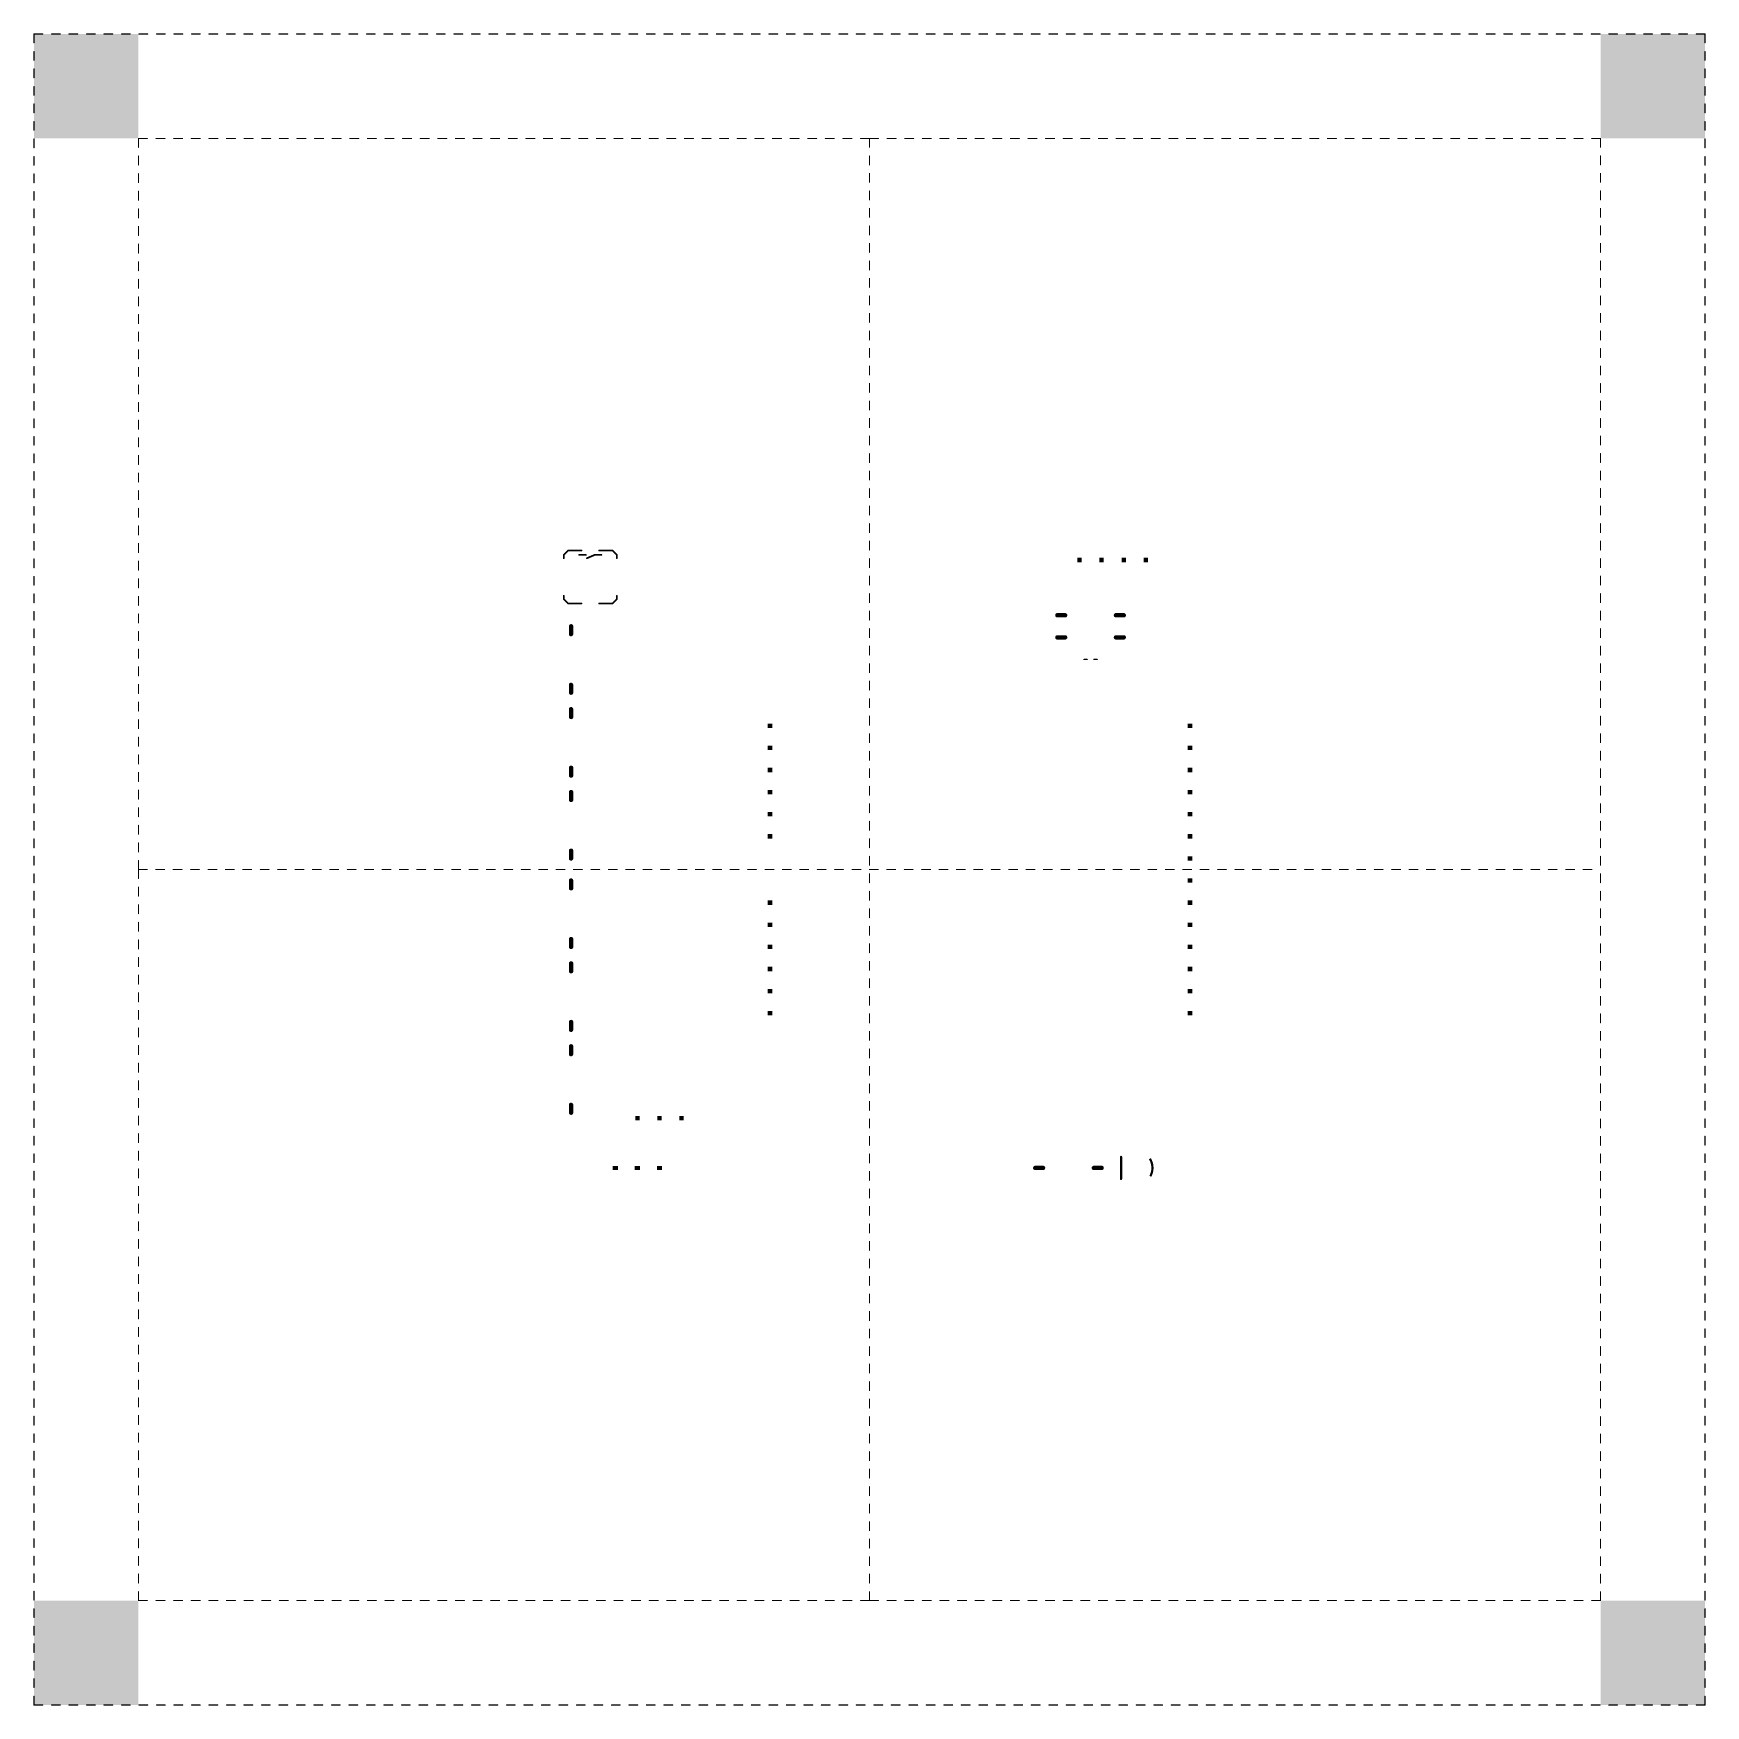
# Model space of a CAD drawing. Extents: x -59 to 133, y -55 to 137.
import ezdxf

# ---------------------------------------------------------------- set-up
doc = ezdxf.new("R2010")
doc.units = 0
doc.layers.add('51', color=54, linetype='CONTINUOUS')

# ---------------------------------------------------------------- blocks, each defined once
blk = doc.blocks.new('RECT')
blk.add_solid([(-0.5, -0.5), (0.5, -0.5), (-0.5, 0.5), (0.5, 0.5)])

msp = doc.modelspace()

# ---------------------------------------------------------------- linework, layer by layer
at = {"layer": '51'}
for points, const_width in [([(-59.1382, 136.64, 1), (-59.2018, 136.64)], 0.0635), ([(-59.17, 136.6718, 1), (-59.17, 136.6083)], 0.0635), ([(-58.1596, 136.6083, 1), (-58.1596, 136.6718)], 0.0635), ([(-57.1596, 136.6718, 1), (-57.1596, 136.6083)], 0.0635), ([(-56.1492, 136.6083, 1), (-56.1492, 136.6718)], 0.0635), ([(-55.1492, 136.6718, 1), (-55.1492, 136.6083)], 0.0635), ([(-54.1388, 136.6083, 1), (-54.1388, 136.6718)], 0.0635), ([(-53.1388, 136.6718, 1), (-53.1388, 136.6083)], 0.0635), ([(-52.1283, 136.6083, 1), (-52.1283, 136.6718)], 0.0635), ([(-51.1283, 136.6718, 1), (-51.1283, 136.6083)], 0.0635), ([(-50.1179, 136.6083, 1), (-50.1179, 136.6718)], 0.0635), ([(-49.1179, 136.6718, 1), (-49.1179, 136.6083)], 0.0635), ([(-48.1075, 136.6083, 1), (-48.1075, 136.6718)], 0.0635), ([(-47.1075, 136.6718, 1), (-47.1075, 136.6083)], 0.0635), ([(-46.0971, 136.6083, 1), (-46.0971, 136.6718)], 0.0635), ([(-45.0971, 136.6718, 1), (-45.0971, 136.6083)], 0.0635), ([(-44.0867, 136.6083, 1), (-44.0867, 136.6718)], 0.0635), ([(-43.0867, 136.6718, 1), (-43.0867, 136.6083)], 0.0635), ([(-42.0763, 136.6083, 1), (-42.0763, 136.6718)], 0.0635), ([(-41.0763, 136.6718, 1), (-41.0763, 136.6083)], 0.0635), ([(-40.0658, 136.6083, 1), (-40.0658, 136.6718)], 0.0635), ([(-39.0658, 136.6718, 1), (-39.0658, 136.6083)], 0.0635), ([(-38.0554, 136.6083, 1), (-38.0554, 136.6718)], 0.0635), ([(-37.0554, 136.6718, 1), (-37.0554, 136.6083)], 0.0635), ([(-36.045, 136.6083, 1), (-36.045, 136.6718)], 0.0635), ([(-35.045, 136.6718, 1), (-35.045, 136.6083)], 0.0635), ([(-34.0346, 136.6083, 1), (-34.0346, 136.6718)], 0.0635), ([(-33.0346, 136.6718, 1), (-33.0346, 136.6083)], 0.0635), ([(-32.0242, 136.6083, 1), (-32.0242, 136.6718)], 0.0635), ([(-31.0242, 136.6718, 1), (-31.0242, 136.6083)], 0.0635), ([(-30.0138, 136.6083, 1), (-30.0138, 136.6718)], 0.0635), ([(-29.0138, 136.6718, 1), (-29.0138, 136.6083)], 0.0635), ([(-28.0033, 136.6083, 1), (-28.0033, 136.6718)], 0.0635), ([(-27.0033, 136.6718, 1), (-27.0033, 136.6083)], 0.0635), ([(-25.9929, 136.6083, 1), (-25.9929, 136.6718)], 0.0635), ([(-24.9929, 136.6718, 1), (-24.9929, 136.6083)], 0.0635), ([(-23.9825, 136.6083, 1), (-23.9825, 136.6718)], 0.0635), ([(-22.9825, 136.6718, 1), (-22.9825, 136.6083)], 0.0635), ([(-21.9721, 136.6083, 1), (-21.9721, 136.6718)], 0.0635), ([(-20.9721, 136.6718, 1), (-20.9721, 136.6083)], 0.0635), ([(-19.9617, 136.6083, 1), (-19.9617, 136.6718)], 0.0635), ([(-18.9617, 136.6718, 1), (-18.9617, 136.6083)], 0.0635), ([(-17.9513, 136.6083, 1), (-17.9513, 136.6718)], 0.0635), ([(-16.9513, 136.6718, 1), (-16.9513, 136.6083)], 0.0635), ([(-15.9408, 136.6083, 1), (-15.9408, 136.6718)], 0.0635), ([(-14.9408, 136.6718, 1), (-14.9408, 136.6083)], 0.0635), ([(-13.9304, 136.6083, 1), (-13.9304, 136.6718)], 0.0635), ([(-12.9304, 136.6718, 1), (-12.9304, 136.6083)], 0.0635), ([(-11.92, 136.6083, 1), (-11.92, 136.6718)], 0.0635), ([(-10.92, 136.6718, 1), (-10.92, 136.6083)], 0.0635), ([(-9.9096, 136.6083, 1), (-9.9096, 136.6718)], 0.0635), ([(-8.9096, 136.6718, 1), (-8.9096, 136.6083)], 0.0635), ([(-7.8992, 136.6083, 1), (-7.8992, 136.6718)], 0.0635), ([(-6.8992, 136.6718, 1), (-6.8992, 136.6083)], 0.0635), ([(-5.8887, 136.6083, 1), (-5.8887, 136.6718)], 0.0635), ([(-4.8887, 136.6718, 1), (-4.8887, 136.6083)], 0.0635), ([(-3.8783, 136.6083, 1), (-3.8783, 136.6718)], 0.0635), ([(-2.8783, 136.6718, 1), (-2.8783, 136.6083)], 0.0635), ([(-1.8679, 136.6083, 1), (-1.8679, 136.6718)], 0.0635), ([(-0.8679, 136.6718, 1), (-0.8679, 136.6083)], 0.0635), ([(0.1425, 136.6083, 1), (0.1425, 136.6718)], 0.0635), ([(1.1425, 136.6718, 1), (1.1425, 136.6083)], 0.0635), ([(2.1529, 136.6083, 1), (2.1529, 136.6718)], 0.0635), ([(3.1529, 136.6718, 1), (3.1529, 136.6083)], 0.0635), ([(4.1633, 136.6083, 1), (4.1633, 136.6718)], 0.0635), ([(5.1633, 136.6718, 1), (5.1633, 136.6083)], 0.0635), ([(6.1738, 136.6083, 1), (6.1738, 136.6718)], 0.0635), ([(7.1738, 136.6718, 1), (7.1738, 136.6083)], 0.0635), ([(8.1842, 136.6083, 1), (8.1842, 136.6718)], 0.0635), ([(9.1842, 136.6718, 1), (9.1842, 136.6083)], 0.0635), ([(10.1946, 136.6083, 1), (10.1946, 136.6718)], 0.0635), ([(11.1946, 136.6718, 1), (11.1946, 136.6083)], 0.0635), ([(12.205, 136.6083, 1), (12.205, 136.6718)], 0.0635), ([(13.205, 136.6718, 1), (13.205, 136.6083)], 0.0635), ([(14.2154, 136.6083, 1), (14.2154, 136.6718)], 0.0635), ([(15.2154, 136.6718, 1), (15.2154, 136.6083)], 0.0635), ([(16.2258, 136.6083, 1), (16.2258, 136.6718)], 0.0635), ([(17.2258, 136.6718, 1), (17.2258, 136.6083)], 0.0635), ([(18.2363, 136.6083, 1), (18.2363, 136.6718)], 0.0635), ([(19.2363, 136.6718, 1), (19.2363, 136.6083)], 0.0635), ([(20.2467, 136.6083, 1), (20.2467, 136.6718)], 0.0635), ([(21.2467, 136.6718, 1), (21.2467, 136.6083)], 0.0635), ([(22.2571, 136.6083, 1), (22.2571, 136.6718)], 0.0635), ([(23.2571, 136.6718, 1), (23.2571, 136.6083)], 0.0635), ([(24.2675, 136.6083, 1), (24.2675, 136.6718)], 0.0635), ([(25.2675, 136.6718, 1), (25.2675, 136.6083)], 0.0635), ([(26.2779, 136.6083, 1), (26.2779, 136.6718)], 0.0635), ([(27.2779, 136.6718, 1), (27.2779, 136.6083)], 0.0635), ([(28.2883, 136.6083, 1), (28.2883, 136.6718)], 0.0635), ([(29.2883, 136.6718, 1), (29.2883, 136.6083)], 0.0635), ([(30.2988, 136.6083, 1), (30.2988, 136.6718)], 0.0635), ([(31.2988, 136.6718, 1), (31.2988, 136.6083)], 0.0635), ([(32.3092, 136.6083, 1), (32.3092, 136.6718)], 0.0635), ([(33.3092, 136.6718, 1), (33.3092, 136.6083)], 0.0635), ([(34.3196, 136.6083, 1), (34.3196, 136.6718)], 0.0635), ([(35.3196, 136.6718, 1), (35.3196, 136.6083)], 0.0635), ([(36.33, 136.6083, 1), (36.33, 136.6718)], 0.0635), ([(37.33, 136.6718, 1), (37.33, 136.6083)], 0.0635), ([(38.3404, 136.6083, 1), (38.3404, 136.6718)], 0.0635), ([(39.3404, 136.6718, 1), (39.3404, 136.6083)], 0.0635), ([(40.3508, 136.6083, 1), (40.3508, 136.6718)], 0.0635), ([(41.3508, 136.6718, 1), (41.3508, 136.6083)], 0.0635), ([(42.3613, 136.6083, 1), (42.3613, 136.6718)], 0.0635), ([(43.3613, 136.6718, 1), (43.3613, 136.6083)], 0.0635), ([(44.3717, 136.6083, 1), (44.3717, 136.6718)], 0.0635), ([(45.3717, 136.6718, 1), (45.3717, 136.6083)], 0.0635), ([(46.3821, 136.6083, 1), (46.3821, 136.6718)], 0.0635), ([(47.3821, 136.6718, 1), (47.3821, 136.6083)], 0.0635), ([(48.3925, 136.6083, 1), (48.3925, 136.6718)], 0.0635), ([(49.3925, 136.6718, 1), (49.3925, 136.6083)], 0.0635), ([(50.4029, 136.6083, 1), (50.4029, 136.6718)], 0.0635), ([(51.4029, 136.6718, 1), (51.4029, 136.6083)], 0.0635), ([(52.4133, 136.6083, 1), (52.4133, 136.6718)], 0.0635), ([(53.4133, 136.6718, 1), (53.4133, 136.6083)], 0.0635), ([(54.4238, 136.6083, 1), (54.4238, 136.6718)], 0.0635), ([(55.4238, 136.6718, 1), (55.4238, 136.6083)], 0.0635), ([(56.4342, 136.6083, 1), (56.4342, 136.6718)], 0.0635), ([(57.4342, 136.6718, 1), (57.4342, 136.6083)], 0.0635), ([(58.4446, 136.6083, 1), (58.4446, 136.6718)], 0.0635), ([(59.4446, 136.6718, 1), (59.4446, 136.6083)], 0.0635), ([(60.455, 136.6083, 1), (60.455, 136.6718)], 0.0635), ([(61.455, 136.6718, 1), (61.455, 136.6083)], 0.0635), ([(62.4654, 136.6083, 1), (62.4654, 136.6718)], 0.0635), ([(63.4654, 136.6718, 1), (63.4654, 136.6083)], 0.0635), ([(64.4758, 136.6083, 1), (64.4758, 136.6718)], 0.0635), ([(65.4758, 136.6718, 1), (65.4758, 136.6083)], 0.0635), ([(66.4862, 136.6083, 1), (66.4862, 136.6718)], 0.0635), ([(67.4862, 136.6718, 1), (67.4862, 136.6083)], 0.0635), ([(68.4967, 136.6083, 1), (68.4967, 136.6718)], 0.0635), ([(69.4967, 136.6718, 1), (69.4967, 136.6083)], 0.0635), ([(70.5071, 136.6083, 1), (70.5071, 136.6718)], 0.0635), ([(71.5071, 136.6718, 1), (71.5071, 136.6083)], 0.0635), ([(72.5175, 136.6083, 1), (72.5175, 136.6718)], 0.0635), ([(73.5175, 136.6718, 1), (73.5175, 136.6083)], 0.0635), ([(74.5279, 136.6083, 1), (74.5279, 136.6718)], 0.0635), ([(75.5279, 136.6718, 1), (75.5279, 136.6083)], 0.0635), ([(76.5383, 136.6083, 1), (76.5383, 136.6718)], 0.0635), ([(77.5383, 136.6718, 1), (77.5383, 136.6083)], 0.0635), ([(78.5487, 136.6083, 1), (78.5487, 136.6718)], 0.0635), ([(79.5487, 136.6718, 1), (79.5487, 136.6083)], 0.0635), ([(80.5592, 136.6083, 1), (80.5592, 136.6718)], 0.0635), ([(81.5592, 136.6718, 1), (81.5592, 136.6083)], 0.0635), ([(82.5696, 136.6083, 1), (82.5696, 136.6718)], 0.0635), ([(83.5696, 136.6718, 1), (83.5696, 136.6083)], 0.0635), ([(84.58, 136.6083, 1), (84.58, 136.6718)], 0.0635), ([(85.58, 136.6718, 1), (85.58, 136.6083)], 0.0635), ([(86.5904, 136.6083, 1), (86.5904, 136.6718)], 0.0635), ([(87.5904, 136.6718, 1), (87.5904, 136.6083)], 0.0635), ([(88.6008, 136.6083, 1), (88.6008, 136.6718)], 0.0635), ([(89.6008, 136.6718, 1), (89.6008, 136.6083)], 0.0635), ([(90.6112, 136.6083, 1), (90.6112, 136.6718)], 0.0635), ([(91.6112, 136.6718, 1), (91.6112, 136.6083)], 0.0635), ([(92.6217, 136.6083, 1), (92.6217, 136.6718)], 0.0635), ([(93.6217, 136.6718, 1), (93.6217, 136.6083)], 0.0635), ([(94.6321, 136.6083, 1), (94.6321, 136.6718)], 0.0635), ([(95.6321, 136.6718, 1), (95.6321, 136.6083)], 0.0635), ([(96.6425, 136.6083, 1), (96.6425, 136.6718)], 0.0635), ([(97.6425, 136.6718, 1), (97.6425, 136.6083)], 0.0635), ([(98.6529, 136.6083, 1), (98.6529, 136.6718)], 0.0635), ([(99.6529, 136.6718, 1), (99.6529, 136.6083)], 0.0635), ([(100.6633, 136.6083, 1), (100.6633, 136.6718)], 0.0635), ([(101.6633, 136.6718, 1), (101.6633, 136.6083)], 0.0635), ([(102.6737, 136.6083, 1), (102.6737, 136.6718)], 0.0635), ([(103.6737, 136.6718, 1), (103.6737, 136.6083)], 0.0635), ([(104.6842, 136.6083, 1), (104.6842, 136.6718)], 0.0635), ([(105.6842, 136.6718, 1), (105.6842, 136.6083)], 0.0635), ([(106.6946, 136.6083, 1), (106.6946, 136.6718)], 0.0635), ([(107.6946, 136.6718, 1), (107.6946, 136.6083)], 0.0635), ([(108.705, 136.6083, 1), (108.705, 136.6718)], 0.0635), ([(109.705, 136.6718, 1), (109.705, 136.6083)], 0.0635), ([(110.7154, 136.6083, 1), (110.7154, 136.6718)], 0.0635), ([(111.7154, 136.6718, 1), (111.7154, 136.6083)], 0.0635), ([(112.7258, 136.6083, 1), (112.7258, 136.6718)], 0.0635), ([(113.7258, 136.6718, 1), (113.7258, 136.6083)], 0.0635), ([(114.7363, 136.6083, 1), (114.7363, 136.6718)], 0.0635), ([(115.7363, 136.6718, 1), (115.7363, 136.6083)], 0.0635), ([(116.7467, 136.6083, 1), (116.7467, 136.6718)], 0.0635), ([(117.7467, 136.6718, 1), (117.7467, 136.6083)], 0.0635), ([(118.7571, 136.6083, 1), (118.7571, 136.6718)], 0.0635), ([(119.7571, 136.6718, 1), (119.7571, 136.6083)], 0.0635), ([(120.7675, 136.6083, 1), (120.7675, 136.6718)], 0.0635), ([(121.7675, 136.6718, 1), (121.7675, 136.6083)], 0.0635), ([(122.7779, 136.6083, 1), (122.7779, 136.6718)], 0.0635), ([(123.7779, 136.6718, 1), (123.7779, 136.6083)], 0.0635), ([(124.7883, 136.6083, 1), (124.7883, 136.6718)], 0.0635), ([(125.7883, 136.6718, 1), (125.7883, 136.6083)], 0.0635), ([(126.7988, 136.6083, 1), (126.7988, 136.6718)], 0.0635), ([(127.7988, 136.6718, 1), (127.7988, 136.6083)], 0.0635), ([(128.8092, 136.6083, 1), (128.8092, 136.6718)], 0.0635), ([(129.8092, 136.6718, 1), (129.8092, 136.6083)], 0.0635), ([(130.8196, 136.6083, 1), (130.8196, 136.6718)], 0.0635), ([(131.8196, 136.6718, 1), (131.8196, 136.6083)], 0.0635), ([(132.8618, 136.64, 1), (132.7983, 136.64)], 0.0635), ([(132.83, 136.6083, 1), (132.83, 136.6718)], 0.0635), ([(-59.2018, 135.6296, 1), (-59.1382, 135.6296)], 0.0635), ([(-59.1382, 134.6296, 1), (-59.2018, 134.6296)], 0.0635), ([(132.7983, 135.6296, 1), (132.8618, 135.6296)], 0.0635), ([(132.8618, 134.6296, 1), (132.7983, 134.6296)], 0.0635), ([(-59.2018, 133.6192, 1), (-59.1382, 133.6192)], 0.0635), ([(-59.1382, 132.6192, 1), (-59.2018, 132.6192)], 0.0635), ([(132.7983, 133.6192, 1), (132.8618, 133.6192)], 0.0635), ([(132.8618, 132.6192, 1), (132.7983, 132.6192)], 0.0635), ([(-59.2018, 131.6088, 1), (-59.1382, 131.6088)], 0.0635), ([(-59.1382, 130.6088, 1), (-59.2018, 130.6088)], 0.0635), ([(132.7983, 131.6088, 1), (132.8618, 131.6088)], 0.0635), ([(132.8618, 130.6088, 1), (132.7983, 130.6088)], 0.0635), ([(-59.2018, 129.5983, 1), (-59.1382, 129.5983)], 0.0635), ([(132.7983, 129.5983, 1), (132.8618, 129.5983)], 0.0635), ([(-59.1382, 128.5983, 1), (-59.2018, 128.5983)], 0.0635), ([(-59.2018, 127.5879, 1), (-59.1382, 127.5879)], 0.0635), ([(132.8618, 128.5983, 1), (132.7983, 128.5983)], 0.0635), ([(132.7983, 127.5879, 1), (132.8618, 127.5879)], 0.0635), ([(-59.1382, 126.5879, 1), (-59.2018, 126.5879)], 0.0635), ([(-59.2018, 125.5775, 1), (-59.1382, 125.5775)], 0.0635), ([(132.8618, 126.5879, 1), (132.7983, 126.5879)], 0.0635), ([(132.7983, 125.5775, 1), (132.8618, 125.5775)], 0.0635), ([(-59.1382, 124.5775, 1), (-59.2018, 124.5775)], 0.0635), ([(-59.2018, 123.5671, 1), (-59.1382, 123.5671)], 0.0635), ([(-47.17, 124.6718, 1), (-47.17, 124.6082)], 0.0635), ([(-47.1382, 124.64, 1), (-47.2018, 124.64)], 0.0635), ([(-47.2018, 123.6162, 1), (-47.1382, 123.6162)], 0.0635), ([(-46.1462, 124.6082, 1), (-46.1462, 124.6718)], 0.0635), ([(-45.1462, 124.6718, 1), (-45.1462, 124.6082)], 0.0635), ([(-44.1224, 124.6082, 1), (-44.1224, 124.6718)], 0.0635), ([(-43.1224, 124.6718, 1), (-43.1224, 124.6082)], 0.0635), ([(-42.0986, 124.6082, 1), (-42.0986, 124.6718)], 0.0635), ([(-41.0986, 124.6718, 1), (-41.0986, 124.6082)], 0.0635), ([(-40.0748, 124.6082, 1), (-40.0748, 124.6718)], 0.0635), ([(-39.0748, 124.6718, 1), (-39.0748, 124.6082)], 0.0635), ([(-38.051, 124.6082, 1), (-38.051, 124.6718)], 0.0635), ([(-37.051, 124.6718, 1), (-37.051, 124.6082)], 0.0635), ([(-36.0271, 124.6082, 1), (-36.0271, 124.6718)], 0.0635), ([(-35.0271, 124.6718, 1), (-35.0271, 124.6082)], 0.0635), ([(-34.0033, 124.6082, 1), (-34.0033, 124.6718)], 0.0635), ([(-33.0033, 124.6718, 1), (-33.0033, 124.6082)], 0.0635), ([(-31.9795, 124.6082, 1), (-31.9795, 124.6718)], 0.0635), ([(-30.9795, 124.6718, 1), (-30.9795, 124.6082)], 0.0635), ([(-29.9557, 124.6082, 1), (-29.9557, 124.6718)], 0.0635), ([(-28.9557, 124.6718, 1), (-28.9557, 124.6082)], 0.0635), ([(-27.9319, 124.6082, 1), (-27.9319, 124.6718)], 0.0635), ([(-26.9319, 124.6718, 1), (-26.9319, 124.6082)], 0.0635), ([(-25.9081, 124.6082, 1), (-25.9081, 124.6718)], 0.0635), ([(-24.9081, 124.6718, 1), (-24.9081, 124.6082)], 0.0635), ([(-23.8843, 124.6082, 1), (-23.8843, 124.6718)], 0.0635), ([(-22.8843, 124.6718, 1), (-22.8843, 124.6082)], 0.0635), ([(-21.8605, 124.6082, 1), (-21.8605, 124.6718)], 0.0635), ([(-20.8605, 124.6718, 1), (-20.8605, 124.6082)], 0.0635), ([(-19.8367, 124.6082, 1), (-19.8367, 124.6718)], 0.0635), ([(-18.8367, 124.6718, 1), (-18.8367, 124.6082)], 0.0635), ([(-17.8129, 124.6082, 1), (-17.8129, 124.6718)], 0.0635), ([(-16.8129, 124.6718, 1), (-16.8129, 124.6082)], 0.0635), ([(-15.789, 124.6082, 1), (-15.789, 124.6718)], 0.0635), ([(-14.789, 124.6718, 1), (-14.789, 124.6082)], 0.0635), ([(-13.7652, 124.6082, 1), (-13.7652, 124.6718)], 0.0635), ([(-12.7652, 124.6718, 1), (-12.7652, 124.6082)], 0.0635), ([(-11.7414, 124.6082, 1), (-11.7414, 124.6718)], 0.0635), ([(-10.7414, 124.6718, 1), (-10.7414, 124.6082)], 0.0635), ([(-9.7176, 124.6082, 1), (-9.7176, 124.6718)], 0.0635), ([(-8.7176, 124.6718, 1), (-8.7176, 124.6082)], 0.0635), ([(-7.6938, 124.6082, 1), (-7.6938, 124.6718)], 0.0635), ([(-6.6938, 124.6718, 1), (-6.6938, 124.6082)], 0.0635), ([(-5.67, 124.6082, 1), (-5.67, 124.6718)], 0.0635), ([(-4.67, 124.6718, 1), (-4.67, 124.6082)], 0.0635), ([(-3.6462, 124.6082, 1), (-3.6462, 124.6718)], 0.0635), ([(-2.6462, 124.6718, 1), (-2.6462, 124.6082)], 0.0635), ([(-1.6224, 124.6082, 1), (-1.6224, 124.6718)], 0.0635), ([(-0.6224, 124.6718, 1), (-0.6224, 124.6082)], 0.0635), ([(0.4014, 124.6082, 1), (0.4014, 124.6718)], 0.0635), ([(1.4014, 124.6718, 1), (1.4014, 124.6082)], 0.0635), ([(2.4252, 124.6082, 1), (2.4252, 124.6718)], 0.0635), ([(3.4252, 124.6718, 1), (3.4252, 124.6082)], 0.0635), ([(4.449, 124.6082, 1), (4.449, 124.6718)], 0.0635), ([(5.449, 124.6718, 1), (5.449, 124.6082)], 0.0635), ([(6.4729, 124.6082, 1), (6.4729, 124.6718)], 0.0635), ([(7.4729, 124.6718, 1), (7.4729, 124.6082)], 0.0635), ([(8.4967, 124.6082, 1), (8.4967, 124.6718)], 0.0635), ([(9.4967, 124.6718, 1), (9.4967, 124.6082)], 0.0635), ([(10.5205, 124.6082, 1), (10.5205, 124.6718)], 0.0635), ([(11.5205, 124.6718, 1), (11.5205, 124.6082)], 0.0635), ([(12.5443, 124.6082, 1), (12.5443, 124.6718)], 0.0635), ([(13.5443, 124.6718, 1), (13.5443, 124.6082)], 0.0635), ([(14.5681, 124.6082, 1), (14.5681, 124.6718)], 0.0635), ([(15.5681, 124.6718, 1), (15.5681, 124.6082)], 0.0635), ([(16.5919, 124.6082, 1), (16.5919, 124.6718)], 0.0635), ([(17.5919, 124.6718, 1), (17.5919, 124.6082)], 0.0635), ([(18.6157, 124.6082, 1), (18.6157, 124.6718)], 0.0635), ([(19.6157, 124.6718, 1), (19.6157, 124.6082)], 0.0635), ([(20.6395, 124.6082, 1), (20.6395, 124.6718)], 0.0635), ([(21.6395, 124.6718, 1), (21.6395, 124.6082)], 0.0635), ([(22.6633, 124.6082, 1), (22.6633, 124.6718)], 0.0635), ([(23.6633, 124.6718, 1), (23.6633, 124.6082)], 0.0635), ([(24.6871, 124.6082, 1), (24.6871, 124.6718)], 0.0635), ([(25.6871, 124.6718, 1), (25.6871, 124.6082)], 0.0635), ([(26.711, 124.6082, 1), (26.711, 124.6718)], 0.0635), ([(27.711, 124.6718, 1), (27.711, 124.6082)], 0.0635), ([(28.7348, 124.6082, 1), (28.7348, 124.6718)], 0.0635), ([(29.7348, 124.6718, 1), (29.7348, 124.6082)], 0.0635), ([(30.7586, 124.6082, 1), (30.7586, 124.6718)], 0.0635), ([(31.7586, 124.6718, 1), (31.7586, 124.6082)], 0.0635), ([(32.7824, 124.6082, 1), (32.7824, 124.6718)], 0.0635), ([(33.7824, 124.6718, 1), (33.7824, 124.6082)], 0.0635), ([(34.8062, 124.6082, 1), (34.8062, 124.6718)], 0.0635), ([(35.8062, 124.6718, 1), (35.8062, 124.6082)], 0.0635), ([(36.83, 124.6718, 1), (36.83, 124.6082)], 0.0635), ([(36.8618, 124.64, 1), (36.7982, 124.64)], 0.0635), ([(36.7982, 123.6281, 1), (36.8618, 123.6281)], 0.0635), ([(36.83, 124.6082, 1), (36.83, 124.6718)], 0.0635), ([(37.8538, 124.6082, 1), (37.8538, 124.6718)], 0.0635), ([(38.8538, 124.6718, 1), (38.8538, 124.6082)], 0.0635), ([(39.8776, 124.6082, 1), (39.8776, 124.6718)], 0.0635), ([(40.8776, 124.6718, 1), (40.8776, 124.6082)], 0.0635), ([(41.9014, 124.6082, 1), (41.9014, 124.6718)], 0.0635), ([(42.9014, 124.6718, 1), (42.9014, 124.6082)], 0.0635), ([(43.9252, 124.6082, 1), (43.9252, 124.6718)], 0.0635), ([(44.9252, 124.6718, 1), (44.9252, 124.6082)], 0.0635), ([(45.949, 124.6082, 1), (45.949, 124.6718)], 0.0635), ([(46.949, 124.6718, 1), (46.949, 124.6082)], 0.0635), ([(47.9729, 124.6082, 1), (47.9729, 124.6718)], 0.0635), ([(48.9729, 124.6718, 1), (48.9729, 124.6082)], 0.0635), ([(49.9967, 124.6082, 1), (49.9967, 124.6718)], 0.0635), ([(50.9967, 124.6718, 1), (50.9967, 124.6082)], 0.0635), ([(52.0205, 124.6082, 1), (52.0205, 124.6718)], 0.0635), ([(53.0205, 124.6718, 1), (53.0205, 124.6082)], 0.0635), ([(54.0443, 124.6082, 1), (54.0443, 124.6718)], 0.0635), ([(55.0443, 124.6718, 1), (55.0443, 124.6082)], 0.0635), ([(56.0681, 124.6082, 1), (56.0681, 124.6718)], 0.0635), ([(57.0681, 124.6718, 1), (57.0681, 124.6082)], 0.0635), ([(58.0919, 124.6082, 1), (58.0919, 124.6718)], 0.0635), ([(59.0919, 124.6718, 1), (59.0919, 124.6082)], 0.0635), ([(60.1157, 124.6082, 1), (60.1157, 124.6718)], 0.0635), ([(61.1157, 124.6718, 1), (61.1157, 124.6082)], 0.0635), ([(62.1395, 124.6082, 1), (62.1395, 124.6718)], 0.0635), ([(63.1395, 124.6718, 1), (63.1395, 124.6082)], 0.0635), ([(64.1633, 124.6082, 1), (64.1633, 124.6718)], 0.0635), ([(65.1633, 124.6718, 1), (65.1633, 124.6082)], 0.0635), ([(66.1871, 124.6082, 1), (66.1871, 124.6718)], 0.0635), ([(67.1871, 124.6718, 1), (67.1871, 124.6082)], 0.0635), ([(68.211, 124.6082, 1), (68.211, 124.6718)], 0.0635), ([(69.211, 124.6718, 1), (69.211, 124.6082)], 0.0635), ([(70.2348, 124.6082, 1), (70.2348, 124.6718)], 0.0635), ([(71.2348, 124.6718, 1), (71.2348, 124.6082)], 0.0635), ([(72.2586, 124.6082, 1), (72.2586, 124.6718)], 0.0635), ([(73.2586, 124.6718, 1), (73.2586, 124.6082)], 0.0635), ([(74.2824, 124.6082, 1), (74.2824, 124.6718)], 0.0635), ([(75.2824, 124.6718, 1), (75.2824, 124.6082)], 0.0635), ([(76.3062, 124.6082, 1), (76.3062, 124.6718)], 0.0635), ([(77.3062, 124.6718, 1), (77.3062, 124.6082)], 0.0635), ([(78.33, 124.6082, 1), (78.33, 124.6718)], 0.0635), ([(79.33, 124.6718, 1), (79.33, 124.6082)], 0.0635), ([(80.3538, 124.6082, 1), (80.3538, 124.6718)], 0.0635), ([(81.3538, 124.6718, 1), (81.3538, 124.6082)], 0.0635), ([(82.3776, 124.6082, 1), (82.3776, 124.6718)], 0.0635), ([(83.3776, 124.6718, 1), (83.3776, 124.6082)], 0.0635), ([(84.4014, 124.6082, 1), (84.4014, 124.6718)], 0.0635), ([(85.4014, 124.6718, 1), (85.4014, 124.6082)], 0.0635), ([(86.4252, 124.6082, 1), (86.4252, 124.6718)], 0.0635), ([(87.4252, 124.6718, 1), (87.4252, 124.6082)], 0.0635), ([(88.449, 124.6082, 1), (88.449, 124.6718)], 0.0635), ([(89.449, 124.6718, 1), (89.449, 124.6082)], 0.0635), ([(90.4729, 124.6082, 1), (90.4729, 124.6718)], 0.0635), ([(91.4729, 124.6718, 1), (91.4729, 124.6082)], 0.0635), ([(92.4967, 124.6082, 1), (92.4967, 124.6718)], 0.0635), ([(93.4967, 124.6718, 1), (93.4967, 124.6082)], 0.0635), ([(94.5205, 124.6082, 1), (94.5205, 124.6718)], 0.0635), ([(95.5205, 124.6718, 1), (95.5205, 124.6082)], 0.0635), ([(96.5443, 124.6082, 1), (96.5443, 124.6718)], 0.0635), ([(97.5443, 124.6718, 1), (97.5443, 124.6082)], 0.0635), ([(98.5681, 124.6082, 1), (98.5681, 124.6718)], 0.0635), ([(99.5681, 124.6718, 1), (99.5681, 124.6082)], 0.0635), ([(100.5919, 124.6082, 1), (100.5919, 124.6718)], 0.0635), ([(101.5919, 124.6718, 1), (101.5919, 124.6082)], 0.0635), ([(102.6157, 124.6082, 1), (102.6157, 124.6718)], 0.0635), ([(103.6157, 124.6718, 1), (103.6157, 124.6082)], 0.0635), ([(104.6395, 124.6082, 1), (104.6395, 124.6718)], 0.0635), ([(105.6395, 124.6718, 1), (105.6395, 124.6082)], 0.0635), ([(106.6633, 124.6082, 1), (106.6633, 124.6718)], 0.0635), ([(107.6633, 124.6718, 1), (107.6633, 124.6082)], 0.0635), ([(108.6871, 124.6082, 1), (108.6871, 124.6718)], 0.0635), ([(109.6871, 124.6718, 1), (109.6871, 124.6082)], 0.0635), ([(110.711, 124.6082, 1), (110.711, 124.6718)], 0.0635), ([(111.711, 124.6718, 1), (111.711, 124.6082)], 0.0635), ([(112.7348, 124.6082, 1), (112.7348, 124.6718)], 0.0635), ([(113.7348, 124.6718, 1), (113.7348, 124.6082)], 0.0635), ([(114.7586, 124.6082, 1), (114.7586, 124.6718)], 0.0635), ([(115.7586, 124.6718, 1), (115.7586, 124.6082)], 0.0635), ([(116.7824, 124.6082, 1), (116.7824, 124.6718)], 0.0635), ([(117.7824, 124.6718, 1), (117.7824, 124.6082)], 0.0635), ([(118.8062, 124.6082, 1), (118.8062, 124.6718)], 0.0635), ([(119.8062, 124.6718, 1), (119.8062, 124.6082)], 0.0635), ([(120.8618, 124.64, 1), (120.7983, 124.64)], 0.0635), ([(120.7983, 123.6281, 1), (120.8618, 123.6281)], 0.0635), ([(120.83, 124.6082, 1), (120.83, 124.6718)], 0.0635), ([(132.8618, 124.5775, 1), (132.7983, 124.5775)], 0.0635), ([(132.7983, 123.5671, 1), (132.8618, 123.5671)], 0.0635), ([(-59.1382, 122.5671, 1), (-59.2018, 122.5671)], 0.0635), ([(-59.2018, 121.5567, 1), (-59.1382, 121.5567)], 0.0635), ([(-47.1382, 122.6162, 1), (-47.2018, 122.6162)], 0.0635), ([(-47.2018, 121.5924, 1), (-47.1382, 121.5924)], 0.0635), ([(36.8618, 122.6281, 1), (36.7982, 122.6281)], 0.0635), ([(36.7982, 121.6162, 1), (36.8618, 121.6162)], 0.0635), ([(120.8618, 122.6281, 1), (120.7983, 122.6281)], 0.0635), ([(120.7983, 121.6162, 1), (120.8618, 121.6162)], 0.0635), ([(132.8618, 122.5671, 1), (132.7983, 122.5671)], 0.0635), ([(132.7983, 121.5567, 1), (132.8618, 121.5567)], 0.0635), ([(-59.1382, 120.5567, 1), (-59.2018, 120.5567)], 0.0635), ([(-59.2018, 119.5463, 1), (-59.1382, 119.5463)], 0.0635), ([(-47.1382, 120.5924, 1), (-47.2018, 120.5924)], 0.0635), ([(-47.2018, 119.5686, 1), (-47.1382, 119.5686)], 0.0635), ([(36.8618, 120.6162, 1), (36.7982, 120.6162)], 0.0635), ([(36.7982, 119.6043, 1), (36.8618, 119.6043)], 0.0635), ([(120.8618, 120.6162, 1), (120.7983, 120.6162)], 0.0635), ([(120.7983, 119.6043, 1), (120.8618, 119.6043)], 0.0635), ([(132.8618, 120.5567, 1), (132.7983, 120.5567)], 0.0635), ([(132.7983, 119.5463, 1), (132.8618, 119.5463)], 0.0635), ([(-59.1382, 118.5463, 1), (-59.2018, 118.5463)], 0.0635), ([(-59.2018, 117.5358, 1), (-59.1382, 117.5358)], 0.0635), ([(-47.1382, 118.5686, 1), (-47.2018, 118.5686)], 0.0635), ([(-47.2018, 117.5448, 1), (-47.1382, 117.5448)], 0.0635), ([(36.8618, 118.6043, 1), (36.7982, 118.6043)], 0.0635), ([(36.7982, 117.5924, 1), (36.8618, 117.5924)], 0.0635), ([(120.8618, 118.6043, 1), (120.7983, 118.6043)], 0.0635), ([(120.7983, 117.5924, 1), (120.8618, 117.5924)], 0.0635), ([(132.8618, 118.5463, 1), (132.7983, 118.5463)], 0.0635), ([(132.7983, 117.5358, 1), (132.8618, 117.5358)], 0.0635), ([(-59.1382, 116.5358, 1), (-59.2018, 116.5358)], 0.0635), ([(-59.2018, 115.5254, 1), (-59.1382, 115.5254)], 0.0635), ([(-47.1382, 116.5448, 1), (-47.2018, 116.5448)], 0.0635), ([(-47.2018, 115.521, 1), (-47.1382, 115.521)], 0.0635), ([(36.8618, 116.5924, 1), (36.7982, 116.5924)], 0.0635), ([(36.7982, 115.5805, 1), (36.8618, 115.5805)], 0.0635), ([(120.8618, 116.5924, 1), (120.7983, 116.5924)], 0.0635), ([(120.7983, 115.5805, 1), (120.8618, 115.5805)], 0.0635), ([(132.8618, 116.5358, 1), (132.7983, 116.5358)], 0.0635), ([(132.7983, 115.5254, 1), (132.8618, 115.5254)], 0.0635), ([(-59.1382, 114.5254, 1), (-59.2018, 114.5254)], 0.0635), ([(-59.2018, 113.515, 1), (-59.1382, 113.515)], 0.0635), ([(-47.1382, 114.521, 1), (-47.2018, 114.521)], 0.0635), ([(-47.2018, 113.4971, 1), (-47.1382, 113.4971)], 0.0635), ([(36.8618, 114.5805, 1), (36.7982, 114.5805)], 0.0635), ([(36.7982, 113.5686, 1), (36.8618, 113.5686)], 0.0635), ([(120.8618, 114.5805, 1), (120.7983, 114.5805)], 0.0635), ([(120.7983, 113.5686, 1), (120.8618, 113.5686)], 0.0635), ([(132.8618, 114.5254, 1), (132.7983, 114.5254)], 0.0635), ([(132.7983, 113.515, 1), (132.8618, 113.515)], 0.0635), ([(-59.1382, 112.515, 1), (-59.2018, 112.515)], 0.0635), ([(-59.2018, 111.5046, 1), (-59.1382, 111.5046)], 0.0635), ([(-47.1382, 112.4971, 1), (-47.2018, 112.4971)], 0.0635), ([(-47.2018, 111.4733, 1), (-47.1382, 111.4733)], 0.0635), ([(36.8618, 112.5686, 1), (36.7982, 112.5686)], 0.0635), ([(36.7982, 111.5567, 1), (36.8618, 111.5567)], 0.0635), ([(120.8618, 112.5686, 1), (120.7983, 112.5686)], 0.0635), ([(120.7983, 111.5567, 1), (120.8618, 111.5567)], 0.0635), ([(132.8618, 112.515, 1), (132.7983, 112.515)], 0.0635), ([(132.7983, 111.5046, 1), (132.8618, 111.5046)], 0.0635), ([(-59.1382, 110.5046, 1), (-59.2018, 110.5046)], 0.0635), ([(-59.2018, 109.4942, 1), (-59.1382, 109.4942)], 0.0635), ([(-47.1382, 110.4733, 1), (-47.2018, 110.4733)], 0.0635), ([(36.8618, 110.5567, 1), (36.7982, 110.5567)], 0.0635), ([(36.7982, 109.5448, 1), (36.8618, 109.5448)], 0.0635), ([(120.8618, 110.5567, 1), (120.7983, 110.5567)], 0.0635), ([(120.7983, 109.5448, 1), (120.8618, 109.5448)], 0.0635), ([(132.8618, 110.5046, 1), (132.7983, 110.5046)], 0.0635), ([(132.7983, 109.4942, 1), (132.8618, 109.4942)], 0.0635), ([(-59.1382, 108.4942, 1), (-59.2018, 108.4942)], 0.0635), ([(-47.2018, 109.4495, 1), (-47.1382, 109.4495)], 0.0635), ([(-47.1382, 108.4495, 1), (-47.2018, 108.4495)], 0.0635), ([(36.8618, 108.5448, 1), (36.7982, 108.5448)], 0.0635), ([(120.8618, 108.5448, 1), (120.7983, 108.5448)], 0.0635), ([(132.8618, 108.4942, 1), (132.7983, 108.4942)], 0.0635), ([(-59.2018, 107.4838, 1), (-59.1382, 107.4838)], 0.0635), ([(-59.1382, 106.4838, 1), (-59.2018, 106.4838)], 0.0635), ([(-47.2018, 107.4257, 1), (-47.1382, 107.4257)], 0.0635), ([(-47.1382, 106.4257, 1), (-47.2018, 106.4257)], 0.0635), ([(36.7982, 107.5329, 1), (36.8618, 107.5329)], 0.0635), ([(36.8618, 106.5329, 1), (36.7982, 106.5329)], 0.0635), ([(120.7983, 107.5329, 1), (120.8618, 107.5329)], 0.0635), ([(120.8618, 106.5329, 1), (120.7983, 106.5329)], 0.0635), ([(132.7983, 107.4838, 1), (132.8618, 107.4838)], 0.0635), ([(132.8618, 106.4838, 1), (132.7983, 106.4838)], 0.0635), ([(-59.2018, 105.4733, 1), (-59.1382, 105.4733)], 0.0635), ([(-59.1382, 104.4733, 1), (-59.2018, 104.4733)], 0.0635), ([(-47.2018, 105.4019, 1), (-47.1382, 105.4019)], 0.0635), ([(-47.1382, 104.4019, 1), (-47.2018, 104.4019)], 0.0635), ([(36.7982, 105.521, 1), (36.8618, 105.521)], 0.0635), ([(36.8618, 104.521, 1), (36.7982, 104.521)], 0.0635), ([(120.7983, 105.521, 1), (120.8618, 105.521)], 0.0635), ([(120.8618, 104.521, 1), (120.7983, 104.521)], 0.0635), ([(132.7983, 105.4733, 1), (132.8618, 105.4733)], 0.0635), ([(132.8618, 104.4733, 1), (132.7983, 104.4733)], 0.0635), ([(-59.2018, 103.4629, 1), (-59.1382, 103.4629)], 0.0635), ([(-59.1382, 102.4629, 1), (-59.2018, 102.4629)], 0.0635), ([(-47.2018, 103.3781, 1), (-47.1382, 103.3781)], 0.0635), ([(-47.1382, 102.3781, 1), (-47.2018, 102.3781)], 0.0635), ([(36.7982, 103.509, 1), (36.8618, 103.509)], 0.0635), ([(36.8618, 102.509, 1), (36.7982, 102.509)], 0.0635), ([(120.7983, 103.509, 1), (120.8618, 103.509)], 0.0635), ([(120.8618, 102.509, 1), (120.7983, 102.509)], 0.0635), ([(132.7983, 103.4629, 1), (132.8618, 103.4629)], 0.0635), ([(132.8618, 102.4629, 1), (132.7983, 102.4629)], 0.0635), ([(-59.2018, 101.4525, 1), (-59.1382, 101.4525)], 0.0635), ([(-59.1382, 100.4525, 1), (-59.2018, 100.4525)], 0.0635), ([(-47.2018, 101.3543, 1), (-47.1382, 101.3543)], 0.0635), ([(-47.1382, 100.3543, 1), (-47.2018, 100.3543)], 0.0635), ([(36.7982, 101.4971, 1), (36.8618, 101.4971)], 0.0635), ([(36.8618, 100.4971, 1), (36.7982, 100.4971)], 0.0635), ([(120.7983, 101.4971, 1), (120.8618, 101.4971)], 0.0635), ([(120.8618, 100.4971, 1), (120.7983, 100.4971)], 0.0635), ([(132.7983, 101.4525, 1), (132.8618, 101.4525)], 0.0635), ([(132.8618, 100.4525, 1), (132.7983, 100.4525)], 0.0635), ([(-59.2018, 99.4421, 1), (-59.1382, 99.4421)], 0.0635), ([(-59.1382, 98.4421, 1), (-59.2018, 98.4421)], 0.0635), ([(-47.2018, 99.3305, 1), (-47.1382, 99.3305)], 0.0635), ([(-47.1382, 98.3305, 1), (-47.2018, 98.3305)], 0.0635), ([(36.7982, 99.4852, 1), (36.8618, 99.4852)], 0.0635), ([(36.8618, 98.4852, 1), (36.7982, 98.4852)], 0.0635), ([(120.7983, 99.4852, 1), (120.8618, 99.4852)], 0.0635), ([(120.8618, 98.4852, 1), (120.7983, 98.4852)], 0.0635), ([(132.7983, 99.4421, 1), (132.8618, 99.4421)], 0.0635), ([(132.8618, 98.4421, 1), (132.7983, 98.4421)], 0.0635), ([(-59.2018, 97.4317, 1), (-59.1382, 97.4317)], 0.0635), ([(-59.1382, 96.4317, 1), (-59.2018, 96.4317)], 0.0635), ([(-47.2018, 97.3067, 1), (-47.1382, 97.3067)], 0.0635), ([(-47.1382, 96.3067, 1), (-47.2018, 96.3067)], 0.0635), ([(36.7982, 97.4733, 1), (36.8618, 97.4733)], 0.0635), ([(36.8618, 96.4733, 1), (36.7982, 96.4733)], 0.0635), ([(120.7983, 97.4733, 1), (120.8618, 97.4733)], 0.0635), ([(120.8618, 96.4733, 1), (120.7983, 96.4733)], 0.0635), ([(132.7983, 97.4317, 1), (132.8618, 97.4317)], 0.0635), ([(132.8618, 96.4317, 1), (132.7983, 96.4317)], 0.0635), ([(-59.2018, 95.4213, 1), (-59.1382, 95.4213)], 0.0635), ([(-59.1382, 94.4213, 1), (-59.2018, 94.4213)], 0.0635), ([(-47.2018, 95.2829, 1), (-47.1382, 95.2829)], 0.0635), ([(-47.1382, 94.2829, 1), (-47.2018, 94.2829)], 0.0635), ([(36.7982, 95.4614, 1), (36.8618, 95.4614)], 0.0635), ([(36.8618, 94.4614, 1), (36.7982, 94.4614)], 0.0635), ([(120.7983, 95.4614, 1), (120.8618, 95.4614)], 0.0635), ([(120.8618, 94.4614, 1), (120.7983, 94.4614)], 0.0635), ([(132.7983, 95.4213, 1), (132.8618, 95.4213)], 0.0635), ([(132.8618, 94.4213, 1), (132.7983, 94.4213)], 0.0635), ([(-59.2018, 93.4108, 1), (-59.1382, 93.4108)], 0.0635), ([(-59.1382, 92.4108, 1), (-59.2018, 92.4108)], 0.0635), ([(-47.2018, 93.259, 1), (-47.1382, 93.259)], 0.0635), ([(-47.1382, 92.259, 1), (-47.2018, 92.259)], 0.0635), ([(36.7982, 93.4495, 1), (36.8618, 93.4495)], 0.0635), ([(36.8618, 92.4495, 1), (36.7982, 92.4495)], 0.0635), ([(120.7983, 93.4495, 1), (120.8618, 93.4495)], 0.0635), ([(120.8618, 92.4495, 1), (120.7983, 92.4495)], 0.0635), ([(132.7983, 93.4108, 1), (132.8618, 93.4108)], 0.0635), ([(132.8618, 92.4108, 1), (132.7983, 92.4108)], 0.0635), ([(-59.2018, 91.4004, 1), (-59.1382, 91.4004)], 0.0635), ([(-59.1382, 90.4004, 1), (-59.2018, 90.4004)], 0.0635), ([(-47.2018, 91.2352, 1), (-47.1382, 91.2352)], 0.0635), ([(36.7982, 91.4376, 1), (36.8618, 91.4376)], 0.0635), ([(36.8618, 90.4376, 1), (36.7982, 90.4376)], 0.0635), ([(120.7983, 91.4376, 1), (120.8618, 91.4376)], 0.0635), ([(120.8618, 90.4376, 1), (120.7983, 90.4376)], 0.0635), ([(132.7983, 91.4004, 1), (132.8618, 91.4004)], 0.0635), ([(132.8618, 90.4004, 1), (132.7983, 90.4004)], 0.0635), ([(-59.2018, 89.39, 1), (-59.1382, 89.39)], 0.0635), ([(-59.1382, 88.39, 1), (-59.2018, 88.39)], 0.0635), ([(-47.1382, 90.2352, 1), (-47.2018, 90.2352)], 0.0635), ([(-47.2018, 89.2114, 1), (-47.1382, 89.2114)], 0.0635), ([(36.7982, 89.4257, 1), (36.8618, 89.4257)], 0.0635), ([(36.8618, 88.4257, 1), (36.7982, 88.4257)], 0.0635), ([(120.7983, 89.4257, 1), (120.8618, 89.4257)], 0.0635), ([(120.8618, 88.4257, 1), (120.7983, 88.4257)], 0.0635), ([(132.7983, 89.39, 1), (132.8618, 89.39)], 0.0635), ([(132.8618, 88.39, 1), (132.7983, 88.39)], 0.0635), ([(-59.2018, 87.3796, 1), (-59.1382, 87.3796)], 0.0635), ([(-47.1382, 88.2114, 1), (-47.2018, 88.2114)], 0.0635), ([(-47.2018, 87.1876, 1), (-47.1382, 87.1876)], 0.0635), ([(36.7982, 87.4138, 1), (36.8618, 87.4138)], 0.0635), ([(36.8618, 86.4138, 1), (36.7982, 86.4138)], 0.0635), ([(120.7983, 87.4138, 1), (120.8618, 87.4138)], 0.0635), ([(120.8618, 86.4138, 1), (120.7983, 86.4138)], 0.0635), ([(132.7983, 87.3796, 1), (132.8618, 87.3796)], 0.0635), ([(-59.1382, 86.3796, 1), (-59.2018, 86.3796)], 0.0635), ([(-59.2018, 85.3692, 1), (-59.1382, 85.3692)], 0.0635), ([(-47.1382, 86.1876, 1), (-47.2018, 86.1876)], 0.0635), ([(-47.2018, 85.1638, 1), (-47.1382, 85.1638)], 0.0635), ([(36.7982, 85.4019, 1), (36.8618, 85.4019)], 0.0635), ([(120.7983, 85.4019, 1), (120.8618, 85.4019)], 0.0635), ([(132.8618, 86.3796, 1), (132.7983, 86.3796)], 0.0635), ([(132.7983, 85.3692, 1), (132.8618, 85.3692)], 0.0635), ([(-59.1382, 84.3692, 1), (-59.2018, 84.3692)], 0.0635), ([(-59.2018, 83.3588, 1), (-59.1382, 83.3588)], 0.0635), ([(-47.1382, 84.1638, 1), (-47.2018, 84.1638)], 0.0635), ([(-47.2018, 83.14, 1), (-47.1382, 83.14)], 0.0635), ([(36.8618, 84.4019, 1), (36.7982, 84.4019)], 0.0635), ([(36.7982, 83.39, 1), (36.8618, 83.39)], 0.0635), ([(120.8618, 84.4019, 1), (120.7983, 84.4019)], 0.0635), ([(120.7983, 83.39, 1), (120.8618, 83.39)], 0.0635), ([(132.8618, 84.3692, 1), (132.7983, 84.3692)], 0.0635), ([(132.7983, 83.3588, 1), (132.8618, 83.3588)], 0.0635), ([(-59.1382, 82.3588, 1), (-59.2018, 82.3588)], 0.0635), ([(-59.2018, 81.3483, 1), (-59.1382, 81.3483)], 0.0635), ([(-47.1382, 82.14, 1), (-47.2018, 82.14)], 0.0635), ([(-47.2018, 81.1162, 1), (-47.1382, 81.1162)], 0.0635), ([(36.8618, 82.39, 1), (36.7982, 82.39)], 0.0635), ([(36.7982, 81.3781, 1), (36.8618, 81.3781)], 0.0635), ([(120.8618, 82.39, 1), (120.7983, 82.39)], 0.0635), ([(120.7983, 81.3781, 1), (120.8618, 81.3781)], 0.0635), ([(132.8618, 82.3588, 1), (132.7983, 82.3588)], 0.0635), ([(132.7983, 81.3483, 1), (132.8618, 81.3483)], 0.0635), ([(-59.1382, 80.3483, 1), (-59.2018, 80.3483)], 0.0635), ([(-59.2018, 79.3379, 1), (-59.1382, 79.3379)], 0.0635), ([(-47.1382, 80.1162, 1), (-47.2018, 80.1162)], 0.0635), ([(-47.2018, 79.0924, 1), (-47.1382, 79.0924)], 0.0635), ([(36.8618, 80.3781, 1), (36.7982, 80.3781)], 0.0635), ([(36.7982, 79.3662, 1), (36.8618, 79.3662)], 0.0635), ([(120.8618, 80.3781, 1), (120.7983, 80.3781)], 0.0635), ([(120.7983, 79.3662, 1), (120.8618, 79.3662)], 0.0635), ([(132.8618, 80.3483, 1), (132.7983, 80.3483)], 0.0635), ([(132.7983, 79.3379, 1), (132.8618, 79.3379)], 0.0635), ([(-59.1382, 78.3379, 1), (-59.2018, 78.3379)], 0.0635), ([(-59.2018, 77.3275, 1), (-59.1382, 77.3275)], 0.0635), ([(-47.1382, 78.0924, 1), (-47.2018, 78.0924)], 0.0635), ([(-47.2018, 77.0686, 1), (-47.1382, 77.0686)], 0.0635), ([(1.7528, 76.79, 1), (1.6512, 76.79)], 0.1016), ([(1.6661, 76.8259, 1), (1.7379, 76.7541)], 0.1016), ([(2.21, 77.3488, 1), (2.21, 77.2472)], 0.1016), ([(2.2459, 77.2621, 1), (2.1741, 77.3339)], 0.1016), ([(3.48, 76.8408, 1), (3.48, 76.7392)], 0.1016), ([(3.734, 77.2472, 1), (3.734, 77.3488)], 0.1016), ([(4.242, 76.7392, 1), (4.242, 76.8408)], 0.1016), ([(5.258, 76.8408, 1), (5.258, 76.7392)], 0.1016), ([(5.278, 76.7433, 1), (5.238, 76.8367)], 0.1016), ([(5.766, 77.3488, 1), (5.766, 77.2472)], 0.1016), ([(6.02, 76.7392, 1), (6.02, 76.8408)], 0.1016), ([(7.3259, 77.3339, 1), (7.2541, 77.2621)], 0.1016), ([(7.29, 77.2472, 1), (7.29, 77.3488)], 0.1016), ([(7.8488, 76.79, 1), (7.7472, 76.79)], 0.1016), ([(7.7621, 76.7541, 1), (7.8339, 76.8259)], 0.1016), ([(36.8618, 78.3662, 1), (36.7982, 78.3662)], 0.0635), ([(36.7982, 77.3543, 1), (36.8618, 77.3543)], 0.0635), ([(120.8618, 78.3662, 1), (120.7983, 78.3662)], 0.0635), ([(120.7983, 77.3543, 1), (120.8618, 77.3543)], 0.0635), ([(132.8618, 78.3379, 1), (132.7983, 78.3379)], 0.0635), ([(132.7983, 77.3275, 1), (132.8618, 77.3275)], 0.0635), ([(-59.1382, 76.3275, 1), (-59.2018, 76.3275)], 0.0635), ([(-59.2018, 75.3171, 1), (-59.1382, 75.3171)], 0.0635), ([(-47.1382, 76.0686, 1), (-47.2018, 76.0686)], 0.0635), ([(-47.2018, 75.0448, 1), (-47.1382, 75.0448)], 0.0635), ([(1.6512, 76.409, 1), (1.7528, 76.409)], 0.1016), ([(4.349, 76.4557, 1), (4.389, 76.3623)], 0.1016), ([(7.7472, 76.409, 1), (7.8488, 76.409)], 0.1016), ([(36.8618, 76.3543, 1), (36.7982, 76.3543)], 0.0635), ([(36.7982, 75.3424, 1), (36.8618, 75.3424)], 0.0635), ([(120.8618, 76.3543, 1), (120.7983, 76.3543)], 0.0635), ([(120.7983, 75.3424, 1), (120.8618, 75.3424)], 0.0635), ([(132.8618, 76.3275, 1), (132.7983, 76.3275)], 0.0635), ([(132.7983, 75.3171, 1), (132.8618, 75.3171)], 0.0635), ([(-59.1382, 74.3171, 1), (-59.2018, 74.3171)], 0.0635), ([(-59.2018, 73.3067, 1), (-59.1382, 73.3067)], 0.0635), ([(-47.1382, 74.0448, 1), (-47.2018, 74.0448)], 0.0635), ([(-47.2018, 73.021, 1), (-47.1382, 73.021)], 0.0635), ([(36.8618, 74.3424, 1), (36.7982, 74.3424)], 0.0635), ([(36.7982, 73.3305, 1), (36.8618, 73.3305)], 0.0635), ([(120.8618, 74.3424, 1), (120.7983, 74.3424)], 0.0635), ([(120.7983, 73.3305, 1), (120.8618, 73.3305)], 0.0635), ([(132.8618, 74.3171, 1), (132.7983, 74.3171)], 0.0635), ([(132.7983, 73.3067, 1), (132.8618, 73.3067)], 0.0635), ([(-59.1382, 72.3067, 1), (-59.2018, 72.3067)], 0.0635), ([(-59.2018, 71.2963, 1), (-59.1382, 71.2963)], 0.0635), ([(-47.1382, 72.021, 1), (-47.2018, 72.021)], 0.0635), ([(1.7528, 72.091, 1), (1.6512, 72.091)], 0.1016), ([(1.7379, 71.7459, 1), (1.6661, 71.6741)], 0.1016), ([(1.6512, 71.71, 1), (1.7528, 71.71)], 0.1016), ([(2.21, 71.2528, 1), (2.21, 71.1512)], 0.1016), ([(2.1741, 71.1661, 1), (2.2459, 71.2379)], 0.1016), ([(3.734, 71.1512, 1), (3.734, 71.2528)], 0.1016), ([(5.766, 71.2528, 1), (5.766, 71.1512)], 0.1016), ([(7.2541, 71.2379, 1), (7.3259, 71.1661)], 0.1016), ([(7.29, 71.1512, 1), (7.29, 71.2528)], 0.1016), ([(7.8488, 72.091, 1), (7.7472, 72.091)], 0.1016), ([(7.7472, 71.71, 1), (7.8488, 71.71)], 0.1016), ([(7.8339, 71.6741, 1), (7.7621, 71.7459)], 0.1016), ([(36.8618, 72.3305, 1), (36.7982, 72.3305)], 0.0635), ([(36.7982, 71.3186, 1), (36.8618, 71.3186)], 0.0635), ([(120.8618, 72.3305, 1), (120.7983, 72.3305)], 0.0635), ([(120.7983, 71.3186, 1), (120.8618, 71.3186)], 0.0635), ([(132.8618, 72.3067, 1), (132.7983, 72.3067)], 0.0635), ([(132.7983, 71.2963, 1), (132.8618, 71.2963)], 0.0635), ([(-59.1382, 70.2963, 1), (-59.2018, 70.2963)], 0.0635), ([(-59.2018, 69.2858, 1), (-59.1382, 69.2858)], 0.0635), ([(-47.2018, 70.9971, 1), (-47.1382, 70.9971)], 0.0635), ([(-47.1382, 69.9971, 1), (-47.2018, 69.9971)], 0.0635), ([(36.8618, 70.3186, 1), (36.7982, 70.3186)], 0.0635), ([(36.7982, 69.3067, 1), (36.8618, 69.3067)], 0.0635), ([(58.42, 69.977, 1), (58.42, 69.723)], 0.254), ([(59.309, 69.723, 1), (59.309, 69.977)], 0.254), ([(65.151, 69.977, 1), (65.151, 69.723)], 0.254), ([(66.04, 69.723, 1), (66.04, 69.977)], 0.254), ([(120.8618, 70.3186, 1), (120.7983, 70.3186)], 0.0635), ([(120.7983, 69.3067, 1), (120.8618, 69.3067)], 0.0635), ([(132.8618, 70.2963, 1), (132.7983, 70.2963)], 0.0635), ([(132.7983, 69.2858, 1), (132.8618, 69.2858)], 0.0635), ([(-59.1382, 68.2858, 1), (-59.2018, 68.2858)], 0.0635), ([(-59.2018, 67.2754, 1), (-59.1382, 67.2754)], 0.0635), ([(-47.2018, 68.9733, 1), (-47.1382, 68.9733)], 0.0635), ([(-47.1382, 67.9733, 1), (-47.2018, 67.9733)], 0.0635), ([(2.667, 68.58, 1), (2.413, 68.58)], 0.254), ([(2.413, 67.691, 1), (2.667, 67.691)], 0.254), ([(36.8618, 68.3067, 1), (36.7982, 68.3067)], 0.0635), ([(36.7982, 67.2948, 1), (36.8618, 67.2948)], 0.0635), ([(58.42, 67.437, 1), (58.42, 67.183)], 0.254), ([(59.309, 67.183, 1), (59.309, 67.437)], 0.254), ([(65.151, 67.437, 1), (65.151, 67.183)], 0.254), ([(66.04, 67.183, 1), (66.04, 67.437)], 0.254), ([(120.8618, 68.3067, 1), (120.7983, 68.3067)], 0.0635), ([(120.7983, 67.2948, 1), (120.8618, 67.2948)], 0.0635), ([(132.8618, 68.2858, 1), (132.7983, 68.2858)], 0.0635), ([(132.7983, 67.2754, 1), (132.8618, 67.2754)], 0.0635), ([(-59.1382, 66.2754, 1), (-59.2018, 66.2754)], 0.0635), ([(-47.2018, 66.9495, 1), (-47.1382, 66.9495)], 0.0635), ([(-47.1382, 65.9495, 1), (-47.2018, 65.9495)], 0.0635), ([(36.8618, 66.2948, 1), (36.7982, 66.2948)], 0.0635), ([(120.8618, 66.2948, 1), (120.7983, 66.2948)], 0.0635), ([(132.8618, 66.2754, 1), (132.7983, 66.2754)], 0.0635), ([(-59.2018, 65.265, 1), (-59.1382, 65.265)], 0.0635), ([(-59.1382, 64.265, 1), (-59.2018, 64.265)], 0.0635), ([(-47.2018, 64.9257, 1), (-47.1382, 64.9257)], 0.0635), ([(-47.1382, 63.9257, 1), (-47.2018, 63.9257)], 0.0635), ([(36.7982, 65.2829, 1), (36.8618, 65.2829)], 0.0635), ([(36.8618, 64.2829, 1), (36.7982, 64.2829)], 0.0635), ([(61.468, 64.8081, 1), (61.468, 64.7319)], 0.0762), ([(61.849, 64.7319, 1), (61.849, 64.8081)], 0.0762), ([(62.611, 64.8081, 1), (62.611, 64.7319)], 0.0762), ([(62.992, 64.7319, 1), (62.992, 64.8081)], 0.0762), ([(120.7983, 65.2829, 1), (120.8618, 65.2829)], 0.0635), ([(120.8618, 64.2829, 1), (120.7983, 64.2829)], 0.0635), ([(132.7983, 65.265, 1), (132.8618, 65.265)], 0.0635), ([(132.8618, 64.265, 1), (132.7983, 64.265)], 0.0635), ([(-59.2018, 63.2546, 1), (-59.1382, 63.2546)], 0.0635), ([(-59.1382, 62.2546, 1), (-59.2018, 62.2546)], 0.0635), ([(-47.2018, 62.9019, 1), (-47.1382, 62.9019)], 0.0635), ([(-47.1382, 61.9019, 1), (-47.2018, 61.9019)], 0.0635), ([(2.667, 61.849, 1), (2.413, 61.849)], 0.254), ([(36.7982, 63.271, 1), (36.8618, 63.271)], 0.0635), ([(36.8618, 62.271, 1), (36.7982, 62.271)], 0.0635), ([(120.7983, 63.271, 1), (120.8618, 63.271)], 0.0635), ([(120.8618, 62.271, 1), (120.7983, 62.271)], 0.0635), ([(132.7983, 63.2546, 1), (132.8618, 63.2546)], 0.0635), ([(132.8618, 62.2546, 1), (132.7983, 62.2546)], 0.0635), ([(-59.2018, 61.2442, 1), (-59.1382, 61.2442)], 0.0635), ([(-59.1382, 60.2442, 1), (-59.2018, 60.2442)], 0.0635), ([(-47.2018, 60.8781, 1), (-47.1382, 60.8781)], 0.0635), ([(-47.1382, 59.8781, 1), (-47.2018, 59.8781)], 0.0635), ([(2.413, 60.96, 1), (2.667, 60.96)], 0.254), ([(36.7982, 61.259, 1), (36.8618, 61.259)], 0.0635), ([(36.8618, 60.259, 1), (36.7982, 60.259)], 0.0635), ([(120.7983, 61.259, 1), (120.8618, 61.259)], 0.0635), ([(120.8618, 60.259, 1), (120.7983, 60.259)], 0.0635), ([(132.7983, 61.2442, 1), (132.8618, 61.2442)], 0.0635), ([(132.8618, 60.2442, 1), (132.7983, 60.2442)], 0.0635), ([(-59.2018, 59.2338, 1), (-59.1382, 59.2338)], 0.0635), ([(-59.1382, 58.2338, 1), (-59.2018, 58.2338)], 0.0635), ([(-47.2018, 58.8543, 1), (-47.1382, 58.8543)], 0.0635), ([(-47.1382, 57.8543, 1), (-47.2018, 57.8543)], 0.0635), ([(2.667, 59.055, 1), (2.413, 59.055)], 0.254), ([(2.413, 58.166, 1), (2.667, 58.166)], 0.254), ([(36.7982, 59.2471, 1), (36.8618, 59.2471)], 0.0635), ([(36.8618, 58.2471, 1), (36.7982, 58.2471)], 0.0635), ([(120.7983, 59.2471, 1), (120.8618, 59.2471)], 0.0635), ([(120.8618, 58.2471, 1), (120.7983, 58.2471)], 0.0635), ([(132.7983, 59.2338, 1), (132.8618, 59.2338)], 0.0635), ([(132.8618, 58.2338, 1), (132.7983, 58.2338)], 0.0635), ([(-59.2018, 57.2233, 1), (-59.1382, 57.2233)], 0.0635), ([(-59.1382, 56.2233, 1), (-59.2018, 56.2233)], 0.0635), ([(-47.2018, 56.8305, 1), (-47.1382, 56.8305)], 0.0635), ([(-47.1382, 55.8305, 1), (-47.2018, 55.8305)], 0.0635), ([(36.7982, 57.2352, 1), (36.8618, 57.2352)], 0.0635), ([(36.8618, 56.2352, 1), (36.7982, 56.2352)], 0.0635), ([(120.7983, 57.2352, 1), (120.8618, 57.2352)], 0.0635), ([(120.8618, 56.2352, 1), (120.7983, 56.2352)], 0.0635), ([(132.7983, 57.2233, 1), (132.8618, 57.2233)], 0.0635), ([(132.8618, 56.2233, 1), (132.7983, 56.2233)], 0.0635), ([(-59.2018, 55.2129, 1), (-59.1382, 55.2129)], 0.0635), ([(-59.1382, 54.2129, 1), (-59.2018, 54.2129)], 0.0635), ([(-47.2018, 54.8067, 1), (-47.1382, 54.8067)], 0.0635), ([(-47.1382, 53.8067, 1), (-47.2018, 53.8067)], 0.0635), ([(36.7982, 55.2233, 1), (36.8618, 55.2233)], 0.0635), ([(36.8618, 54.2233, 1), (36.7982, 54.2233)], 0.0635), ([(120.7983, 55.2233, 1), (120.8618, 55.2233)], 0.0635), ([(120.8618, 54.2233, 1), (120.7983, 54.2233)], 0.0635), ([(132.7983, 55.2129, 1), (132.8618, 55.2129)], 0.0635), ([(132.8618, 54.2129, 1), (132.7983, 54.2129)], 0.0635), ([(-59.2018, 53.2025, 1), (-59.1382, 53.2025)], 0.0635), ([(-59.1382, 52.2025, 1), (-59.2018, 52.2025)], 0.0635), ([(-47.2018, 52.7829, 1), (-47.1382, 52.7829)], 0.0635), ([(2.667, 52.324, 1), (2.413, 52.324)], 0.254), ([(36.7982, 53.2114, 1), (36.8618, 53.2114)], 0.0635), ([(36.8618, 52.2114, 1), (36.7982, 52.2114)], 0.0635), ([(120.7983, 53.2114, 1), (120.8618, 53.2114)], 0.0635), ([(120.8618, 52.2114, 1), (120.7983, 52.2114)], 0.0635), ([(132.7983, 53.2025, 1), (132.8618, 53.2025)], 0.0635), ([(132.8618, 52.2025, 1), (132.7983, 52.2025)], 0.0635), ([(-59.2018, 51.1921, 1), (-59.1382, 51.1921)], 0.0635), ([(-59.1382, 50.1921, 1), (-59.2018, 50.1921)], 0.0635), ([(-47.1382, 51.7829, 1), (-47.2018, 51.7829)], 0.0635), ([(-47.2018, 50.759, 1), (-47.1382, 50.759)], 0.0635), ([(2.413, 51.435, 1), (2.667, 51.435)], 0.254), ([(36.7982, 51.1995, 1), (36.8618, 51.1995)], 0.0635), ([(36.8618, 50.1995, 1), (36.7982, 50.1995)], 0.0635), ([(120.7983, 51.1995, 1), (120.8618, 51.1995)], 0.0635), ([(120.8618, 50.1995, 1), (120.7983, 50.1995)], 0.0635), ([(132.7983, 51.1921, 1), (132.8618, 51.1921)], 0.0635), ([(132.8618, 50.1921, 1), (132.7983, 50.1921)], 0.0635), ([(-59.2018, 49.1817, 1), (-59.1382, 49.1817)], 0.0635), ([(-59.1382, 48.1817, 1), (-59.2018, 48.1817)], 0.0635), ([(-47.1382, 49.759, 1), (-47.2018, 49.759)], 0.0635), ([(-47.2018, 48.7352, 1), (-47.1382, 48.7352)], 0.0635), ([(2.667, 49.53, 1), (2.413, 49.53)], 0.254), ([(2.413, 48.641, 1), (2.667, 48.641)], 0.254), ([(36.7982, 49.1876, 1), (36.8618, 49.1876)], 0.0635), ([(36.8618, 48.1876, 1), (36.7982, 48.1876)], 0.0635), ([(120.7983, 49.1876, 1), (120.8618, 49.1876)], 0.0635), ([(120.8618, 48.1876, 1), (120.7983, 48.1876)], 0.0635), ([(132.7983, 49.1817, 1), (132.8618, 49.1817)], 0.0635), ([(132.8618, 48.1817, 1), (132.7983, 48.1817)], 0.0635), ([(-59.2018, 47.1713, 1), (-59.1382, 47.1713)], 0.0635), ([(-59.1382, 46.1713, 1), (-59.2018, 46.1713)], 0.0635), ([(-47.1382, 47.7352, 1), (-47.2018, 47.7352)], 0.0635), ([(-47.2018, 46.7114, 1), (-47.1382, 46.7114)], 0.0635), ([(36.7982, 47.1757, 1), (36.8618, 47.1757)], 0.0635), ([(36.8618, 46.1757, 1), (36.7982, 46.1757)], 0.0635), ([(120.7983, 47.1757, 1), (120.8618, 47.1757)], 0.0635), ([(120.8618, 46.1757, 1), (120.7983, 46.1757)], 0.0635), ([(132.7983, 47.1713, 1), (132.8618, 47.1713)], 0.0635), ([(132.8618, 46.1713, 1), (132.7983, 46.1713)], 0.0635), ([(-59.2018, 45.1608, 1), (-59.1382, 45.1608)], 0.0635), ([(-59.1382, 44.1608, 1), (-59.2018, 44.1608)], 0.0635), ([(-47.1382, 45.7114, 1), (-47.2018, 45.7114)], 0.0635), ([(-47.2018, 44.6876, 1), (-47.1382, 44.6876)], 0.0635), ([(36.7982, 45.1638, 1), (36.8618, 45.1638)], 0.0635), ([(36.8618, 44.1638, 1), (36.7982, 44.1638)], 0.0635), ([(120.7983, 45.1638, 1), (120.8618, 45.1638)], 0.0635), ([(120.8618, 44.1638, 1), (120.7983, 44.1638)], 0.0635), ([(132.7983, 45.1608, 1), (132.8618, 45.1608)], 0.0635), ([(132.8618, 44.1608, 1), (132.7983, 44.1608)], 0.0635), ([(-59.2018, 43.1504, 1), (-59.1382, 43.1504)], 0.0635), ([(-47.1382, 43.6876, 1), (-47.2018, 43.6876)], 0.0635), ([(-47.2018, 42.6638, 1), (-47.1382, 42.6638)], 0.0635), ([(2.667, 42.799, 1), (2.413, 42.799)], 0.254), ([(36.7982, 43.1519, 1), (36.8618, 43.1519)], 0.0635), ([(120.7983, 43.1519, 1), (120.8618, 43.1519)], 0.0635), ([(132.7983, 43.1504, 1), (132.8618, 43.1504)], 0.0635), ([(-59.1382, 42.1504, 1), (-59.2018, 42.1504)], 0.0635), ([(-59.2018, 41.14, 1), (-59.1382, 41.14)], 0.0635), ([(-47.1382, 41.6638, 1), (-47.2018, 41.6638)], 0.0635), ([(-47.1382, 40.64, 1), (-47.2018, 40.64)], 0.0635), ([(-47.17, 40.6718, 1), (-47.17, 40.6082)], 0.0635), ([(-47.2018, 40.64, 1), (-47.1382, 40.64)], 0.0635), ([(-46.17, 40.6082, 1), (-46.17, 40.6718)], 0.0635), ([(-45.17, 40.6718, 1), (-45.17, 40.6082)], 0.0635), ([(-44.17, 40.6082, 1), (-44.17, 40.6718)], 0.0635), ([(-43.17, 40.6718, 1), (-43.17, 40.6082)], 0.0635), ([(-42.17, 40.6082, 1), (-42.17, 40.6718)], 0.0635), ([(-41.17, 40.6718, 1), (-41.17, 40.6082)], 0.0635), ([(-40.17, 40.6082, 1), (-40.17, 40.6718)], 0.0635), ([(-39.17, 40.6718, 1), (-39.17, 40.6082)], 0.0635), ([(-38.17, 40.6082, 1), (-38.17, 40.6718)], 0.0635), ([(-37.17, 40.6718, 1), (-37.17, 40.6082)], 0.0635), ([(-36.17, 40.6082, 1), (-36.17, 40.6718)], 0.0635), ([(-35.17, 40.6718, 1), (-35.17, 40.6082)], 0.0635), ([(-34.17, 40.6082, 1), (-34.17, 40.6718)], 0.0635), ([(-33.17, 40.6718, 1), (-33.17, 40.6082)], 0.0635), ([(-32.17, 40.6082, 1), (-32.17, 40.6718)], 0.0635), ([(-31.17, 40.6718, 1), (-31.17, 40.6082)], 0.0635), ([(-30.17, 40.6082, 1), (-30.17, 40.6718)], 0.0635), ([(-29.17, 40.6718, 1), (-29.17, 40.6082)], 0.0635), ([(-28.17, 40.6082, 1), (-28.17, 40.6718)], 0.0635), ([(-27.17, 40.6718, 1), (-27.17, 40.6082)], 0.0635), ([(-26.17, 40.6082, 1), (-26.17, 40.6718)], 0.0635), ([(-25.17, 40.6718, 1), (-25.17, 40.6082)], 0.0635), ([(-24.17, 40.6082, 1), (-24.17, 40.6718)], 0.0635), ([(-23.17, 40.6718, 1), (-23.17, 40.6082)], 0.0635), ([(-22.17, 40.6082, 1), (-22.17, 40.6718)], 0.0635), ([(-21.17, 40.6718, 1), (-21.17, 40.6082)], 0.0635), ([(-20.17, 40.6082, 1), (-20.17, 40.6718)], 0.0635), ([(-19.17, 40.6718, 1), (-19.17, 40.6082)], 0.0635), ([(-18.17, 40.6082, 1), (-18.17, 40.6718)], 0.0635), ([(-17.17, 40.6718, 1), (-17.17, 40.6082)], 0.0635), ([(-16.17, 40.6082, 1), (-16.17, 40.6718)], 0.0635), ([(-15.17, 40.6718, 1), (-15.17, 40.6082)], 0.0635), ([(-14.17, 40.6082, 1), (-14.17, 40.6718)], 0.0635), ([(-13.17, 40.6718, 1), (-13.17, 40.6082)], 0.0635), ([(-12.17, 40.6082, 1), (-12.17, 40.6718)], 0.0635), ([(-11.17, 40.6718, 1), (-11.17, 40.6082)], 0.0635), ([(-10.17, 40.6082, 1), (-10.17, 40.6718)], 0.0635), ([(-9.17, 40.6718, 1), (-9.17, 40.6082)], 0.0635), ([(-8.17, 40.6082, 1), (-8.17, 40.6718)], 0.0635), ([(-7.17, 40.6718, 1), (-7.17, 40.6082)], 0.0635), ([(-6.17, 40.6082, 1), (-6.17, 40.6718)], 0.0635), ([(-5.17, 40.6718, 1), (-5.17, 40.6082)], 0.0635), ([(-4.17, 40.6082, 1), (-4.17, 40.6718)], 0.0635), ([(-3.17, 40.6718, 1), (-3.17, 40.6082)], 0.0635), ([(-2.17, 40.6082, 1), (-2.17, 40.6718)], 0.0635), ([(-1.17, 40.6718, 1), (-1.17, 40.6082)], 0.0635), ([(-0.17, 40.6082, 1), (-0.17, 40.6718)], 0.0635), ([(0.83, 40.6718, 1), (0.83, 40.6082)], 0.0635), ([(1.83, 40.6082, 1), (1.83, 40.6718)], 0.0635), ([(2.413, 41.91, 1), (2.667, 41.91)], 0.254), ([(2.83, 40.6718, 1), (2.83, 40.6082)], 0.0635), ([(3.83, 40.6082, 1), (3.83, 40.6718)], 0.0635), ([(4.83, 40.6718, 1), (4.83, 40.6082)], 0.0635), ([(5.83, 40.6082, 1), (5.83, 40.6718)], 0.0635), ([(6.83, 40.6718, 1), (6.83, 40.6082)], 0.0635), ([(7.83, 40.6082, 1), (7.83, 40.6718)], 0.0635), ([(8.83, 40.6718, 1), (8.83, 40.6082)], 0.0635), ([(9.83, 40.6082, 1), (9.83, 40.6718)], 0.0635), ([(10.83, 40.6718, 1), (10.83, 40.6082)], 0.0635), ([(11.83, 40.6082, 1), (11.83, 40.6718)], 0.0635), ([(12.83, 40.6718, 1), (12.83, 40.6082)], 0.0635), ([(13.83, 40.6082, 1), (13.83, 40.6718)], 0.0635), ([(14.83, 40.6718, 1), (14.83, 40.6082)], 0.0635), ([(15.83, 40.6082, 1), (15.83, 40.6718)], 0.0635), ([(16.83, 40.6718, 1), (16.83, 40.6082)], 0.0635), ([(17.83, 40.6082, 1), (17.83, 40.6718)], 0.0635), ([(18.83, 40.6718, 1), (18.83, 40.6082)], 0.0635), ([(19.83, 40.6082, 1), (19.83, 40.6718)], 0.0635), ([(20.83, 40.6718, 1), (20.83, 40.6082)], 0.0635), ([(21.83, 40.6082, 1), (21.83, 40.6718)], 0.0635), ([(22.83, 40.6718, 1), (22.83, 40.6082)], 0.0635), ([(23.83, 40.6082, 1), (23.83, 40.6718)], 0.0635), ([(24.83, 40.6718, 1), (24.83, 40.6082)], 0.0635), ([(25.83, 40.6082, 1), (25.83, 40.6718)], 0.0635), ([(26.83, 40.6718, 1), (26.83, 40.6082)], 0.0635), ([(27.83, 40.6082, 1), (27.83, 40.6718)], 0.0635), ([(28.83, 40.6718, 1), (28.83, 40.6082)], 0.0635), ([(29.83, 40.6082, 1), (29.83, 40.6718)], 0.0635), ([(30.83, 40.6718, 1), (30.83, 40.6082)], 0.0635), ([(31.83, 40.6082, 1), (31.83, 40.6718)], 0.0635), ([(32.83, 40.6718, 1), (32.83, 40.6082)], 0.0635), ([(33.83, 40.6082, 1), (33.83, 40.6718)], 0.0635), ([(34.83, 40.6718, 1), (34.83, 40.6082)], 0.0635), ([(35.83, 40.6082, 1), (35.83, 40.6718)], 0.0635), ([(36.8618, 42.1519, 1), (36.7982, 42.1519)], 0.0635), ([(36.7982, 41.14, 1), (36.8618, 41.14)], 0.0635), ([(36.83, 40.6718, 1), (36.83, 40.6082)], 0.0635), ([(37.83, 40.6082, 1), (37.83, 40.6718)], 0.0635), ([(38.83, 40.6718, 1), (38.83, 40.6082)], 0.0635), ([(39.83, 40.6082, 1), (39.83, 40.6718)], 0.0635), ([(40.83, 40.6718, 1), (40.83, 40.6082)], 0.0635), ([(41.83, 40.6082, 1), (41.83, 40.6718)], 0.0635), ([(42.83, 40.6718, 1), (42.83, 40.6082)], 0.0635), ([(43.83, 40.6082, 1), (43.83, 40.6718)], 0.0635), ([(44.83, 40.6718, 1), (44.83, 40.6082)], 0.0635), ([(45.83, 40.6082, 1), (45.83, 40.6718)], 0.0635), ([(46.83, 40.6718, 1), (46.83, 40.6082)], 0.0635), ([(47.83, 40.6082, 1), (47.83, 40.6718)], 0.0635), ([(48.83, 40.6718, 1), (48.83, 40.6082)], 0.0635), ([(49.83, 40.6082, 1), (49.83, 40.6718)], 0.0635), ([(50.83, 40.6718, 1), (50.83, 40.6082)], 0.0635), ([(51.83, 40.6082, 1), (51.83, 40.6718)], 0.0635), ([(52.83, 40.6718, 1), (52.83, 40.6082)], 0.0635), ([(53.83, 40.6082, 1), (53.83, 40.6718)], 0.0635), ([(54.83, 40.6718, 1), (54.83, 40.6082)], 0.0635), ([(55.83, 40.6082, 1), (55.83, 40.6718)], 0.0635), ([(56.83, 40.6718, 1), (56.83, 40.6082)], 0.0635), ([(57.83, 40.6082, 1), (57.83, 40.6718)], 0.0635), ([(58.83, 40.6718, 1), (58.83, 40.6082)], 0.0635), ([(59.83, 40.6082, 1), (59.83, 40.6718)], 0.0635), ([(60.83, 40.6718, 1), (60.83, 40.6082)], 0.0635), ([(61.83, 40.6082, 1), (61.83, 40.6718)], 0.0635), ([(62.83, 40.6718, 1), (62.83, 40.6082)], 0.0635), ([(63.83, 40.6082, 1), (63.83, 40.6718)], 0.0635), ([(64.83, 40.6718, 1), (64.83, 40.6082)], 0.0635), ([(65.83, 40.6082, 1), (65.83, 40.6718)], 0.0635), ([(66.83, 40.6718, 1), (66.83, 40.6082)], 0.0635), ([(67.83, 40.6082, 1), (67.83, 40.6718)], 0.0635), ([(68.83, 40.6718, 1), (68.83, 40.6082)], 0.0635), ([(69.83, 40.6082, 1), (69.83, 40.6718)], 0.0635), ([(70.83, 40.6718, 1), (70.83, 40.6082)], 0.0635), ([(71.83, 40.6082, 1), (71.83, 40.6718)], 0.0635), ([(72.83, 40.6718, 1), (72.83, 40.6082)], 0.0635), ([(73.83, 40.6082, 1), (73.83, 40.6718)], 0.0635), ([(74.83, 40.6718, 1), (74.83, 40.6082)], 0.0635), ([(75.83, 40.6082, 1), (75.83, 40.6718)], 0.0635), ([(76.83, 40.6718, 1), (76.83, 40.6082)], 0.0635), ([(77.83, 40.6082, 1), (77.83, 40.6718)], 0.0635), ([(78.83, 40.6718, 1), (78.83, 40.6082)], 0.0635), ([(79.83, 40.6082, 1), (79.83, 40.6718)], 0.0635), ([(80.83, 40.6718, 1), (80.83, 40.6082)], 0.0635), ([(81.83, 40.6082, 1), (81.83, 40.6718)], 0.0635), ([(82.83, 40.6718, 1), (82.83, 40.6082)], 0.0635), ([(83.83, 40.6082, 1), (83.83, 40.6718)], 0.0635), ([(84.83, 40.6718, 1), (84.83, 40.6082)], 0.0635), ([(85.83, 40.6082, 1), (85.83, 40.6718)], 0.0635), ([(86.83, 40.6718, 1), (86.83, 40.6082)], 0.0635), ([(87.83, 40.6082, 1), (87.83, 40.6718)], 0.0635), ([(88.83, 40.6718, 1), (88.83, 40.6082)], 0.0635), ([(89.83, 40.6082, 1), (89.83, 40.6718)], 0.0635), ([(90.83, 40.6718, 1), (90.83, 40.6082)], 0.0635), ([(91.83, 40.6082, 1), (91.83, 40.6718)], 0.0635), ([(92.83, 40.6718, 1), (92.83, 40.6082)], 0.0635), ([(93.83, 40.6082, 1), (93.83, 40.6718)], 0.0635), ([(94.83, 40.6718, 1), (94.83, 40.6082)], 0.0635), ([(95.83, 40.6082, 1), (95.83, 40.6718)], 0.0635), ([(96.83, 40.6718, 1), (96.83, 40.6082)], 0.0635), ([(97.83, 40.6082, 1), (97.83, 40.6718)], 0.0635), ([(98.83, 40.6718, 1), (98.83, 40.6082)], 0.0635), ([(99.83, 40.6082, 1), (99.83, 40.6718)], 0.0635), ([(100.83, 40.6718, 1), (100.83, 40.6082)], 0.0635), ([(101.83, 40.6082, 1), (101.83, 40.6718)], 0.0635), ([(102.83, 40.6718, 1), (102.83, 40.6082)], 0.0635), ([(103.83, 40.6082, 1), (103.83, 40.6718)], 0.0635), ([(104.83, 40.6718, 1), (104.83, 40.6082)], 0.0635), ([(105.83, 40.6082, 1), (105.83, 40.6718)], 0.0635), ([(106.83, 40.6718, 1), (106.83, 40.6082)], 0.0635), ([(107.83, 40.6082, 1), (107.83, 40.6718)], 0.0635), ([(108.83, 40.6718, 1), (108.83, 40.6082)], 0.0635), ([(109.83, 40.6082, 1), (109.83, 40.6718)], 0.0635), ([(110.83, 40.6718, 1), (110.83, 40.6082)], 0.0635), ([(111.83, 40.6082, 1), (111.83, 40.6718)], 0.0635), ([(112.83, 40.6718, 1), (112.83, 40.6082)], 0.0635), ([(113.83, 40.6082, 1), (113.83, 40.6718)], 0.0635), ([(114.83, 40.6718, 1), (114.83, 40.6082)], 0.0635), ([(115.83, 40.6082, 1), (115.83, 40.6718)], 0.0635), ([(116.83, 40.6718, 1), (116.83, 40.6082)], 0.0635), ([(117.83, 40.6082, 1), (117.83, 40.6718)], 0.0635), ([(118.83, 40.6718, 1), (118.83, 40.6082)], 0.0635), ([(119.83, 40.6082, 1), (119.83, 40.6718)], 0.0635), ([(120.8618, 42.1519, 1), (120.7983, 42.1519)], 0.0635), ([(120.7983, 41.14, 1), (120.8618, 41.14)], 0.0635), ([(132.8618, 42.1504, 1), (132.7983, 42.1504)], 0.0635), ([(132.7983, 41.14, 1), (132.8618, 41.14)], 0.0635), ([(-59.1382, 40.14, 1), (-59.2018, 40.14)], 0.0635), ([(-59.2018, 39.1296, 1), (-59.1382, 39.1296)], 0.0635), ([(-47.2018, 39.6162, 1), (-47.1382, 39.6162)], 0.0635), ([(-47.1382, 38.6162, 1), (-47.2018, 38.6162)], 0.0635), ([(2.667, 39.37, 1), (2.413, 39.37)], 0.254), ([(2.413, 38.481, 1), (2.667, 38.481)], 0.254), ([(36.8618, 40.14, 1), (36.7982, 40.14)], 0.0635), ([(36.7982, 39.1281, 1), (36.8618, 39.1281)], 0.0635), ([(120.8618, 40.14, 1), (120.7983, 40.14)], 0.0635), ([(120.7983, 39.1281, 1), (120.8618, 39.1281)], 0.0635), ([(132.8618, 40.14, 1), (132.7983, 40.14)], 0.0635), ([(132.7983, 39.1296, 1), (132.8618, 39.1296)], 0.0635), ([(-59.1382, 38.1296, 1), (-59.2018, 38.1296)], 0.0635), ([(-59.2018, 37.1192, 1), (-59.1382, 37.1192)], 0.0635), ([(-47.2018, 37.5924, 1), (-47.1382, 37.5924)], 0.0635), ([(-47.1382, 36.5924, 1), (-47.2018, 36.5924)], 0.0635), ([(36.8618, 38.1281, 1), (36.7982, 38.1281)], 0.0635), ([(36.7982, 37.1162, 1), (36.8618, 37.1162)], 0.0635), ([(120.8618, 38.1281, 1), (120.7983, 38.1281)], 0.0635), ([(120.7983, 37.1162, 1), (120.8618, 37.1162)], 0.0635), ([(132.8618, 38.1296, 1), (132.7983, 38.1296)], 0.0635), ([(132.7983, 37.1192, 1), (132.8618, 37.1192)], 0.0635), ([(-59.1382, 36.1192, 1), (-59.2018, 36.1192)], 0.0635), ([(-59.2018, 35.1088, 1), (-59.1382, 35.1088)], 0.0635), ([(-47.2018, 35.5686, 1), (-47.1382, 35.5686)], 0.0635), ([(-47.1382, 34.5686, 1), (-47.2018, 34.5686)], 0.0635), ([(36.8618, 36.1162, 1), (36.7982, 36.1162)], 0.0635), ([(36.7982, 35.1043, 1), (36.8618, 35.1043)], 0.0635), ([(120.8618, 36.1162, 1), (120.7983, 36.1162)], 0.0635), ([(120.7983, 35.1043, 1), (120.8618, 35.1043)], 0.0635), ([(132.8618, 36.1192, 1), (132.7983, 36.1192)], 0.0635), ([(132.7983, 35.1088, 1), (132.8618, 35.1088)], 0.0635), ([(-59.1382, 34.1088, 1), (-59.2018, 34.1088)], 0.0635), ([(-59.2018, 33.0983, 1), (-59.1382, 33.0983)], 0.0635), ([(-47.2018, 33.5448, 1), (-47.1382, 33.5448)], 0.0635), ([(2.667, 32.639, 1), (2.413, 32.639)], 0.254), ([(36.8618, 34.1043, 1), (36.7982, 34.1043)], 0.0635), ([(36.7982, 33.0924, 1), (36.8618, 33.0924)], 0.0635), ([(120.8618, 34.1043, 1), (120.7983, 34.1043)], 0.0635), ([(120.7983, 33.0924, 1), (120.8618, 33.0924)], 0.0635), ([(132.8618, 34.1088, 1), (132.7983, 34.1088)], 0.0635), ([(132.7983, 33.0983, 1), (132.8618, 33.0983)], 0.0635), ([(-59.1382, 32.0983, 1), (-59.2018, 32.0983)], 0.0635), ([(-59.2018, 31.0879, 1), (-59.1382, 31.0879)], 0.0635), ([(-47.1382, 32.5448, 1), (-47.2018, 32.5448)], 0.0635), ([(-47.2018, 31.521, 1), (-47.1382, 31.521)], 0.0635), ([(2.413, 31.75, 1), (2.667, 31.75)], 0.254), ([(36.8618, 32.0924, 1), (36.7982, 32.0924)], 0.0635), ([(36.7982, 31.0805, 1), (36.8618, 31.0805)], 0.0635), ([(120.8618, 32.0924, 1), (120.7983, 32.0924)], 0.0635), ([(120.7983, 31.0805, 1), (120.8618, 31.0805)], 0.0635), ([(132.8618, 32.0983, 1), (132.7983, 32.0983)], 0.0635), ([(132.7983, 31.0879, 1), (132.8618, 31.0879)], 0.0635), ([(-59.1382, 30.0879, 1), (-59.2018, 30.0879)], 0.0635), ([(-59.2018, 29.0775, 1), (-59.1382, 29.0775)], 0.0635), ([(-47.1382, 30.521, 1), (-47.2018, 30.521)], 0.0635), ([(-47.2018, 29.4971, 1), (-47.1382, 29.4971)], 0.0635), ([(2.667, 29.845, 1), (2.413, 29.845)], 0.254), ([(2.413, 28.956, 1), (2.667, 28.956)], 0.254), ([(36.8618, 30.0805, 1), (36.7982, 30.0805)], 0.0635), ([(36.7982, 29.0686, 1), (36.8618, 29.0686)], 0.0635), ([(120.8618, 30.0805, 1), (120.7983, 30.0805)], 0.0635), ([(120.7983, 29.0686, 1), (120.8618, 29.0686)], 0.0635), ([(132.8618, 30.0879, 1), (132.7983, 30.0879)], 0.0635), ([(132.7983, 29.0775, 1), (132.8618, 29.0775)], 0.0635), ([(-59.1382, 28.0775, 1), (-59.2018, 28.0775)], 0.0635), ([(-59.2018, 27.0671, 1), (-59.1382, 27.0671)], 0.0635), ([(-47.1382, 28.4971, 1), (-47.2018, 28.4971)], 0.0635), ([(-47.2018, 27.4733, 1), (-47.1382, 27.4733)], 0.0635), ([(36.8618, 28.0686, 1), (36.7982, 28.0686)], 0.0635), ([(36.7982, 27.0567, 1), (36.8618, 27.0567)], 0.0635), ([(120.8618, 28.0686, 1), (120.7983, 28.0686)], 0.0635), ([(120.7983, 27.0567, 1), (120.8618, 27.0567)], 0.0635), ([(132.8618, 28.0775, 1), (132.7983, 28.0775)], 0.0635), ([(132.7983, 27.0671, 1), (132.8618, 27.0671)], 0.0635), ([(-59.1382, 26.0671, 1), (-59.2018, 26.0671)], 0.0635), ([(-59.2018, 25.0567, 1), (-59.1382, 25.0567)], 0.0635), ([(-47.1382, 26.4733, 1), (-47.2018, 26.4733)], 0.0635), ([(-47.2018, 25.4495, 1), (-47.1382, 25.4495)], 0.0635), ([(36.8618, 26.0567, 1), (36.7982, 26.0567)], 0.0635), ([(36.7982, 25.0448, 1), (36.8618, 25.0448)], 0.0635), ([(120.8618, 26.0567, 1), (120.7983, 26.0567)], 0.0635), ([(120.7983, 25.0448, 1), (120.8618, 25.0448)], 0.0635), ([(132.8618, 26.0671, 1), (132.7983, 26.0671)], 0.0635), ([(132.7983, 25.0567, 1), (132.8618, 25.0567)], 0.0635), ([(-59.1382, 24.0567, 1), (-59.2018, 24.0567)], 0.0635), ([(-59.2018, 23.0463, 1), (-59.1382, 23.0463)], 0.0635), ([(-47.1382, 24.4495, 1), (-47.2018, 24.4495)], 0.0635), ([(-47.2018, 23.4257, 1), (-47.1382, 23.4257)], 0.0635), ([(2.667, 23.114, 1), (2.413, 23.114)], 0.254), ([(36.8618, 24.0448, 1), (36.7982, 24.0448)], 0.0635), ([(36.7982, 23.0329, 1), (36.8618, 23.0329)], 0.0635), ([(120.8618, 24.0448, 1), (120.7983, 24.0448)], 0.0635), ([(120.7983, 23.0329, 1), (120.8618, 23.0329)], 0.0635), ([(132.8618, 24.0567, 1), (132.7983, 24.0567)], 0.0635), ([(132.7983, 23.0463, 1), (132.8618, 23.0463)], 0.0635), ([(-59.1382, 22.0463, 1), (-59.2018, 22.0463)], 0.0635), ([(-47.1382, 22.4257, 1), (-47.2018, 22.4257)], 0.0635), ([(-47.2018, 21.4019, 1), (-47.1382, 21.4019)], 0.0635), ([(2.413, 22.225, 1), (2.667, 22.225)], 0.254), ([(36.8618, 22.0329, 1), (36.7982, 22.0329)], 0.0635), ([(120.8618, 22.0329, 1), (120.7983, 22.0329)], 0.0635), ([(132.8618, 22.0463, 1), (132.7983, 22.0463)], 0.0635), ([(-59.2018, 21.0358, 1), (-59.1382, 21.0358)], 0.0635), ([(-59.1382, 20.0358, 1), (-59.2018, 20.0358)], 0.0635), ([(-47.1382, 20.4019, 1), (-47.2018, 20.4019)], 0.0635), ([(-47.2018, 19.3781, 1), (-47.1382, 19.3781)], 0.0635), ([(2.667, 20.32, 1), (2.413, 20.32)], 0.254), ([(2.413, 19.431, 1), (2.667, 19.431)], 0.254), ([(36.7982, 21.021, 1), (36.8618, 21.021)], 0.0635), ([(36.8618, 20.021, 1), (36.7982, 20.021)], 0.0635), ([(120.7983, 21.021, 1), (120.8618, 21.021)], 0.0635), ([(120.8618, 20.021, 1), (120.7983, 20.021)], 0.0635), ([(132.7983, 21.0358, 1), (132.8618, 21.0358)], 0.0635), ([(132.8618, 20.0358, 1), (132.7983, 20.0358)], 0.0635), ([(-59.2018, 19.0254, 1), (-59.1382, 19.0254)], 0.0635), ([(-59.1382, 18.0254, 1), (-59.2018, 18.0254)], 0.0635), ([(-47.1382, 18.3781, 1), (-47.2018, 18.3781)], 0.0635), ([(-47.2018, 17.3543, 1), (-47.1382, 17.3543)], 0.0635), ([(36.7982, 19.009, 1), (36.8618, 19.009)], 0.0635), ([(36.8618, 18.009, 1), (36.7982, 18.009)], 0.0635), ([(120.7983, 19.009, 1), (120.8618, 19.009)], 0.0635), ([(120.8618, 18.009, 1), (120.7983, 18.009)], 0.0635), ([(132.7983, 19.0254, 1), (132.8618, 19.0254)], 0.0635), ([(132.8618, 18.0254, 1), (132.7983, 18.0254)], 0.0635), ([(-59.2018, 17.015, 1), (-59.1382, 17.015)], 0.0635), ([(-59.1382, 16.015, 1), (-59.2018, 16.015)], 0.0635), ([(-47.1382, 16.3543, 1), (-47.2018, 16.3543)], 0.0635), ([(36.7982, 16.9971, 1), (36.8618, 16.9971)], 0.0635), ([(36.8618, 15.9971, 1), (36.7982, 15.9971)], 0.0635), ([(120.7983, 16.9971, 1), (120.8618, 16.9971)], 0.0635), ([(120.8618, 15.9971, 1), (120.7983, 15.9971)], 0.0635), ([(132.7983, 17.015, 1), (132.8618, 17.015)], 0.0635), ([(132.8618, 16.015, 1), (132.7983, 16.015)], 0.0635), ([(-59.2018, 15.0046, 1), (-59.1382, 15.0046)], 0.0635), ([(-59.1382, 14.0046, 1), (-59.2018, 14.0046)], 0.0635), ([(-47.2018, 15.3305, 1), (-47.1382, 15.3305)], 0.0635), ([(-47.1382, 14.3305, 1), (-47.2018, 14.3305)], 0.0635), ([(2.667, 13.589, 1), (2.413, 13.589)], 0.254), ([(36.7982, 14.9852, 1), (36.8618, 14.9852)], 0.0635), ([(36.8618, 13.9852, 1), (36.7982, 13.9852)], 0.0635), ([(120.7983, 14.9852, 1), (120.8618, 14.9852)], 0.0635), ([(120.8618, 13.9852, 1), (120.7983, 13.9852)], 0.0635), ([(132.7983, 15.0046, 1), (132.8618, 15.0046)], 0.0635), ([(132.8618, 14.0046, 1), (132.7983, 14.0046)], 0.0635), ([(-59.2018, 12.9942, 1), (-59.1382, 12.9942)], 0.0635), ([(-59.1382, 11.9942, 1), (-59.2018, 11.9942)], 0.0635), ([(-47.2018, 13.3067, 1), (-47.1382, 13.3067)], 0.0635), ([(-47.1382, 12.3067, 1), (-47.2018, 12.3067)], 0.0635), ([(2.413, 12.7, 1), (2.667, 12.7)], 0.254), ([(36.7982, 12.9733, 1), (36.8618, 12.9733)], 0.0635), ([(36.8618, 11.9733, 1), (36.7982, 11.9733)], 0.0635), ([(120.7983, 12.9733, 1), (120.8618, 12.9733)], 0.0635), ([(120.8618, 11.9733, 1), (120.7983, 11.9733)], 0.0635), ([(132.7983, 12.9942, 1), (132.8618, 12.9942)], 0.0635), ([(132.8618, 11.9942, 1), (132.7983, 11.9942)], 0.0635), ([(-59.2018, 10.9838, 1), (-59.1382, 10.9838)], 0.0635), ([(-59.1382, 9.9838, 1), (-59.2018, 9.9838)], 0.0635), ([(-47.2018, 11.2829, 1), (-47.1382, 11.2829)], 0.0635), ([(-47.1382, 10.2829, 1), (-47.2018, 10.2829)], 0.0635), ([(36.7982, 10.9614, 1), (36.8618, 10.9614)], 0.0635), ([(36.8618, 9.9614, 1), (36.7982, 9.9614)], 0.0635), ([(120.7983, 10.9614, 1), (120.8618, 10.9614)], 0.0635), ([(120.8618, 9.9614, 1), (120.7983, 9.9614)], 0.0635), ([(132.7983, 10.9838, 1), (132.8618, 10.9838)], 0.0635), ([(132.8618, 9.9838, 1), (132.7983, 9.9838)], 0.0635), ([(-59.2018, 8.9733, 1), (-59.1382, 8.9733)], 0.0635), ([(-59.1382, 7.9733, 1), (-59.2018, 7.9733)], 0.0635), ([(-47.2018, 9.259, 1), (-47.1382, 9.259)], 0.0635), ([(-47.1382, 8.259, 1), (-47.2018, 8.259)], 0.0635), ([(36.7982, 8.9495, 1), (36.8618, 8.9495)], 0.0635), ([(36.8618, 7.9495, 1), (36.7982, 7.9495)], 0.0635), ([(65.7987, 7.62, 1), (65.6717, 7.62)], 0.127), ([(120.7983, 8.9495, 1), (120.8618, 8.9495)], 0.0635), ([(120.8618, 7.9495, 1), (120.7983, 7.9495)], 0.0635), ([(132.7983, 8.9733, 1), (132.8618, 8.9733)], 0.0635), ([(132.8618, 7.9733, 1), (132.7983, 7.9733)], 0.0635), ([(-59.2018, 6.9629, 1), (-59.1382, 6.9629)], 0.0635), ([(-59.1382, 5.9629, 1), (-59.2018, 5.9629)], 0.0635), ([(-47.2018, 7.2352, 1), (-47.1382, 7.2352)], 0.0635), ([(-47.1382, 6.2352, 1), (-47.2018, 6.2352)], 0.0635), ([(36.7982, 6.9376, 1), (36.8618, 6.9376)], 0.0635), ([(36.8618, 5.9376, 1), (36.7982, 5.9376)], 0.0635), ([(55.88, 6.477, 1), (55.88, 6.223)], 0.254), ([(56.769, 6.223, 1), (56.769, 6.477)], 0.254), ([(62.611, 6.477, 1), (62.611, 6.223)], 0.254), ([(63.5, 6.223, 1), (63.5, 6.477)], 0.254), ([(69.342, 6.35, 0.1388), (69.0406, 7.415)], 0.254), ([(69.0991, 5.3866, 0.1241), (69.342, 6.35)], 0.254), ([(120.7983, 6.9376, 1), (120.8618, 6.9376)], 0.0635), ([(120.8618, 5.9376, 1), (120.7983, 5.9376)], 0.0635), ([(132.7983, 6.9629, 1), (132.8618, 6.9629)], 0.0635), ([(132.8618, 5.9629, 1), (132.7983, 5.9629)], 0.0635), ([(-59.2018, 4.9525, 1), (-59.1382, 4.9525)], 0.0635), ([(-59.1382, 3.9525, 1), (-59.2018, 3.9525)], 0.0635), ([(-47.2018, 5.2114, 1), (-47.1382, 5.2114)], 0.0635), ([(-47.1382, 4.2114, 1), (-47.2018, 4.2114)], 0.0635), ([(36.7982, 4.9257, 1), (36.8618, 4.9257)], 0.0635), ([(36.8618, 3.9257, 1), (36.7982, 3.9257)], 0.0635), ([(65.6717, 5.08, 1), (65.7987, 5.08)], 0.127), ([(120.7983, 4.9257, 1), (120.8618, 4.9257)], 0.0635), ([(120.8618, 3.9257, 1), (120.7983, 3.9257)], 0.0635), ([(132.7983, 4.9525, 1), (132.8618, 4.9525)], 0.0635), ([(132.8618, 3.9525, 1), (132.7983, 3.9525)], 0.0635), ([(-59.2018, 2.9421, 1), (-59.1382, 2.9421)], 0.0635), ([(-59.1382, 1.9421, 1), (-59.2018, 1.9421)], 0.0635), ([(-47.2018, 3.1876, 1), (-47.1382, 3.1876)], 0.0635), ([(-47.1382, 2.1876, 1), (-47.2018, 2.1876)], 0.0635), ([(36.7982, 2.9138, 1), (36.8618, 2.9138)], 0.0635), ([(36.8618, 1.9138, 1), (36.7982, 1.9138)], 0.0635), ([(120.7983, 2.9138, 1), (120.8618, 2.9138)], 0.0635), ([(120.8618, 1.9138, 1), (120.7983, 1.9138)], 0.0635), ([(132.7983, 2.9421, 1), (132.8618, 2.9421)], 0.0635), ([(132.8618, 1.9421, 1), (132.7983, 1.9421)], 0.0635), ([(-59.2018, 0.9317, 1), (-59.1382, 0.9317)], 0.0635), ([(-47.2018, 1.1638, 1), (-47.1382, 1.1638)], 0.0635), ([(-47.1382, 0.1638, 1), (-47.2018, 0.1638)], 0.0635), ([(36.7982, 0.9019, 1), (36.8618, 0.9019)], 0.0635), ([(120.7983, 0.9019, 1), (120.8618, 0.9019)], 0.0635), ([(132.7983, 0.9317, 1), (132.8618, 0.9317)], 0.0635), ([(-59.1382, -0.0683, 1), (-59.2018, -0.0683)], 0.0635), ([(-59.2018, -1.0788, 1), (-59.1382, -1.0788)], 0.0635), ([(-47.2018, -0.86, 1), (-47.1382, -0.86)], 0.0635), ([(-47.1382, -1.86, 1), (-47.2018, -1.86)], 0.0635), ([(36.8618, -0.0981, 1), (36.7982, -0.0981)], 0.0635), ([(36.7982, -1.11, 1), (36.8618, -1.11)], 0.0635), ([(120.8618, -0.0981, 1), (120.7983, -0.0981)], 0.0635), ([(120.7983, -1.11, 1), (120.8618, -1.11)], 0.0635), ([(132.8618, -0.0683, 1), (132.7983, -0.0683)], 0.0635), ([(132.7983, -1.0788, 1), (132.8618, -1.0788)], 0.0635), ([(-59.1382, -2.0788, 1), (-59.2018, -2.0788)], 0.0635), ([(-59.2018, -3.0892, 1), (-59.1382, -3.0892)], 0.0635), ([(-47.2018, -2.8838, 1), (-47.1382, -2.8838)], 0.0635), ([(-47.1382, -3.8838, 1), (-47.2018, -3.8838)], 0.0635), ([(36.8618, -2.11, 1), (36.7982, -2.11)], 0.0635), ([(36.7982, -3.1219, 1), (36.8618, -3.1219)], 0.0635), ([(120.8618, -2.11, 1), (120.7983, -2.11)], 0.0635), ([(120.7983, -3.1219, 1), (120.8618, -3.1219)], 0.0635), ([(132.8618, -2.0788, 1), (132.7983, -2.0788)], 0.0635), ([(132.7983, -3.0892, 1), (132.8618, -3.0892)], 0.0635), ([(-59.1382, -4.0892, 1), (-59.2018, -4.0892)], 0.0635), ([(-59.2018, -5.0996, 1), (-59.1382, -5.0996)], 0.0635), ([(-47.2018, -4.9076, 1), (-47.1382, -4.9076)], 0.0635), ([(36.8618, -4.1219, 1), (36.7982, -4.1219)], 0.0635), ([(36.7982, -5.1338, 1), (36.8618, -5.1338)], 0.0635), ([(120.8618, -4.1219, 1), (120.7983, -4.1219)], 0.0635), ([(120.7983, -5.1338, 1), (120.8618, -5.1338)], 0.0635), ([(132.8618, -4.0892, 1), (132.7983, -4.0892)], 0.0635), ([(132.7983, -5.0996, 1), (132.8618, -5.0996)], 0.0635), ([(-59.1382, -6.0996, 1), (-59.2018, -6.0996)], 0.0635), ([(-59.2018, -7.11, 1), (-59.1382, -7.11)], 0.0635), ([(-47.1382, -5.9076, 1), (-47.2018, -5.9076)], 0.0635), ([(-47.2018, -6.9314, 1), (-47.1382, -6.9314)], 0.0635), ([(36.8618, -6.1338, 1), (36.7982, -6.1338)], 0.0635), ([(36.7982, -7.1457, 1), (36.8618, -7.1457)], 0.0635), ([(120.8618, -6.1338, 1), (120.7983, -6.1338)], 0.0635), ([(120.7983, -7.1457, 1), (120.8618, -7.1457)], 0.0635), ([(132.8618, -6.0996, 1), (132.7983, -6.0996)], 0.0635), ([(132.7983, -7.11, 1), (132.8618, -7.11)], 0.0635), ([(-59.1382, -8.11, 1), (-59.2018, -8.11)], 0.0635), ([(-59.2018, -9.1204, 1), (-59.1382, -9.1204)], 0.0635), ([(-47.1382, -7.9314, 1), (-47.2018, -7.9314)], 0.0635), ([(-47.2018, -8.9552, 1), (-47.1382, -8.9552)], 0.0635), ([(36.8618, -8.1457, 1), (36.7982, -8.1457)], 0.0635), ([(36.7982, -9.1576, 1), (36.8618, -9.1576)], 0.0635), ([(120.8618, -8.1457, 1), (120.7983, -8.1457)], 0.0635), ([(120.7983, -9.1576, 1), (120.8618, -9.1576)], 0.0635), ([(132.8618, -8.11, 1), (132.7983, -8.11)], 0.0635), ([(132.7983, -9.1204, 1), (132.8618, -9.1204)], 0.0635), ([(-59.1382, -10.1204, 1), (-59.2018, -10.1204)], 0.0635), ([(-59.2018, -11.1308, 1), (-59.1382, -11.1308)], 0.0635), ([(-47.1382, -9.9552, 1), (-47.2018, -9.9552)], 0.0635), ([(-47.2018, -10.979, 1), (-47.1382, -10.979)], 0.0635), ([(36.8618, -10.1576, 1), (36.7982, -10.1576)], 0.0635), ([(36.7982, -11.1695, 1), (36.8618, -11.1695)], 0.0635), ([(120.8618, -10.1576, 1), (120.7983, -10.1576)], 0.0635), ([(120.7983, -11.1695, 1), (120.8618, -11.1695)], 0.0635), ([(132.8618, -10.1204, 1), (132.7983, -10.1204)], 0.0635), ([(132.7983, -11.1308, 1), (132.8618, -11.1308)], 0.0635), ([(-59.1382, -12.1308, 1), (-59.2018, -12.1308)], 0.0635), ([(-59.2018, -13.1413, 1), (-59.1382, -13.1413)], 0.0635), ([(-47.1382, -11.979, 1), (-47.2018, -11.979)], 0.0635), ([(-47.2018, -13.0029, 1), (-47.1382, -13.0029)], 0.0635), ([(36.8618, -12.1695, 1), (36.7982, -12.1695)], 0.0635), ([(36.7982, -13.1814, 1), (36.8618, -13.1814)], 0.0635), ([(120.8618, -12.1695, 1), (120.7983, -12.1695)], 0.0635), ([(120.7983, -13.1814, 1), (120.8618, -13.1814)], 0.0635), ([(132.8618, -12.1308, 1), (132.7983, -12.1308)], 0.0635), ([(132.7983, -13.1413, 1), (132.8618, -13.1413)], 0.0635), ([(-59.1382, -14.1413, 1), (-59.2018, -14.1413)], 0.0635), ([(-59.2018, -15.1517, 1), (-59.1382, -15.1517)], 0.0635), ([(-47.1382, -14.0029, 1), (-47.2018, -14.0029)], 0.0635), ([(-47.2018, -15.0267, 1), (-47.1382, -15.0267)], 0.0635), ([(36.8618, -14.1814, 1), (36.7982, -14.1814)], 0.0635), ([(36.7982, -15.1933, 1), (36.8618, -15.1933)], 0.0635), ([(120.8618, -14.1814, 1), (120.7983, -14.1814)], 0.0635), ([(120.7983, -15.1933, 1), (120.8618, -15.1933)], 0.0635), ([(132.8618, -14.1413, 1), (132.7983, -14.1413)], 0.0635), ([(132.7983, -15.1517, 1), (132.8618, -15.1517)], 0.0635), ([(-59.1382, -16.1517, 1), (-59.2018, -16.1517)], 0.0635), ([(-59.2018, -17.1621, 1), (-59.1382, -17.1621)], 0.0635), ([(-47.1382, -16.0267, 1), (-47.2018, -16.0267)], 0.0635), ([(-47.2018, -17.0505, 1), (-47.1382, -17.0505)], 0.0635), ([(36.8618, -16.1933, 1), (36.7982, -16.1933)], 0.0635), ([(36.7982, -17.2052, 1), (36.8618, -17.2052)], 0.0635), ([(120.8618, -16.1933, 1), (120.7983, -16.1933)], 0.0635), ([(120.7983, -17.2052, 1), (120.8618, -17.2052)], 0.0635), ([(132.8618, -16.1517, 1), (132.7983, -16.1517)], 0.0635), ([(132.7983, -17.1621, 1), (132.8618, -17.1621)], 0.0635), ([(-59.1382, -18.1621, 1), (-59.2018, -18.1621)], 0.0635), ([(-59.2018, -19.1725, 1), (-59.1382, -19.1725)], 0.0635), ([(-47.1382, -18.0505, 1), (-47.2018, -18.0505)], 0.0635), ([(-47.2018, -19.0743, 1), (-47.1382, -19.0743)], 0.0635), ([(36.8618, -18.2052, 1), (36.7982, -18.2052)], 0.0635), ([(36.7982, -19.2171, 1), (36.8618, -19.2171)], 0.0635), ([(120.8618, -18.2052, 1), (120.7983, -18.2052)], 0.0635), ([(120.7983, -19.2171, 1), (120.8618, -19.2171)], 0.0635), ([(132.8618, -18.1621, 1), (132.7983, -18.1621)], 0.0635), ([(132.7983, -19.1725, 1), (132.8618, -19.1725)], 0.0635), ([(-59.1382, -20.1725, 1), (-59.2018, -20.1725)], 0.0635), ([(-47.1382, -20.0743, 1), (-47.2018, -20.0743)], 0.0635), ([(-47.2018, -21.0981, 1), (-47.1382, -21.0981)], 0.0635), ([(36.8618, -20.2171, 1), (36.7982, -20.2171)], 0.0635), ([(120.8618, -20.2171, 1), (120.7983, -20.2171)], 0.0635), ([(132.8618, -20.1725, 1), (132.7983, -20.1725)], 0.0635), ([(-59.2018, -21.1829, 1), (-59.1382, -21.1829)], 0.0635), ([(-59.1382, -22.1829, 1), (-59.2018, -22.1829)], 0.0635), ([(-47.1382, -22.0981, 1), (-47.2018, -22.0981)], 0.0635), ([(36.7982, -21.229, 1), (36.8618, -21.229)], 0.0635), ([(36.8618, -22.229, 1), (36.7982, -22.229)], 0.0635), ([(120.7983, -21.229, 1), (120.8618, -21.229)], 0.0635), ([(120.8618, -22.229, 1), (120.7983, -22.229)], 0.0635), ([(132.7983, -21.1829, 1), (132.8618, -21.1829)], 0.0635), ([(132.8618, -22.1829, 1), (132.7983, -22.1829)], 0.0635), ([(-59.2018, -23.1933, 1), (-59.1382, -23.1933)], 0.0635), ([(-59.1382, -24.1933, 1), (-59.2018, -24.1933)], 0.0635), ([(-47.2018, -23.1219, 1), (-47.1382, -23.1219)], 0.0635), ([(-47.1382, -24.1219, 1), (-47.2018, -24.1219)], 0.0635), ([(36.7982, -23.241, 1), (36.8618, -23.241)], 0.0635), ([(36.8618, -24.241, 1), (36.7982, -24.241)], 0.0635), ([(120.7983, -23.241, 1), (120.8618, -23.241)], 0.0635), ([(120.8618, -24.241, 1), (120.7983, -24.241)], 0.0635), ([(132.7983, -23.1933, 1), (132.8618, -23.1933)], 0.0635), ([(132.8618, -24.1933, 1), (132.7983, -24.1933)], 0.0635), ([(-59.2018, -25.2037, 1), (-59.1382, -25.2037)], 0.0635), ([(-59.1382, -26.2038, 1), (-59.2018, -26.2038)], 0.0635), ([(-47.2018, -25.1457, 1), (-47.1382, -25.1457)], 0.0635), ([(-47.1382, -26.1457, 1), (-47.2018, -26.1457)], 0.0635), ([(36.7982, -25.2529, 1), (36.8618, -25.2529)], 0.0635), ([(36.8618, -26.2529, 1), (36.7982, -26.2529)], 0.0635), ([(120.7983, -25.2529, 1), (120.8618, -25.2529)], 0.0635), ([(120.8618, -26.2529, 1), (120.7983, -26.2529)], 0.0635), ([(132.7983, -25.2037, 1), (132.8618, -25.2037)], 0.0635), ([(132.8618, -26.2038, 1), (132.7983, -26.2038)], 0.0635), ([(-59.2018, -27.2142, 1), (-59.1382, -27.2142)], 0.0635), ([(-59.1382, -28.2142, 1), (-59.2018, -28.2142)], 0.0635), ([(-47.2018, -27.1695, 1), (-47.1382, -27.1695)], 0.0635), ([(-47.1382, -28.1695, 1), (-47.2018, -28.1695)], 0.0635), ([(36.7982, -27.2648, 1), (36.8618, -27.2648)], 0.0635), ([(36.8618, -28.2648, 1), (36.7982, -28.2648)], 0.0635), ([(120.7983, -27.2648, 1), (120.8618, -27.2648)], 0.0635), ([(120.8618, -28.2648, 1), (120.7983, -28.2648)], 0.0635), ([(132.7983, -27.2142, 1), (132.8618, -27.2142)], 0.0635), ([(132.8618, -28.2142, 1), (132.7983, -28.2142)], 0.0635), ([(-59.2018, -29.2246, 1), (-59.1382, -29.2246)], 0.0635), ([(-59.1382, -30.2246, 1), (-59.2018, -30.2246)], 0.0635), ([(-47.2018, -29.1933, 1), (-47.1382, -29.1933)], 0.0635), ([(-47.1382, -30.1933, 1), (-47.2018, -30.1933)], 0.0635), ([(36.7982, -29.2767, 1), (36.8618, -29.2767)], 0.0635), ([(36.8618, -30.2767, 1), (36.7982, -30.2767)], 0.0635), ([(120.7983, -29.2767, 1), (120.8618, -29.2767)], 0.0635), ([(120.8618, -30.2767, 1), (120.7983, -30.2767)], 0.0635), ([(132.7983, -29.2246, 1), (132.8618, -29.2246)], 0.0635), ([(132.8618, -30.2246, 1), (132.7983, -30.2246)], 0.0635), ([(-59.2018, -31.235, 1), (-59.1382, -31.235)], 0.0635), ([(-59.1382, -32.235, 1), (-59.2018, -32.235)], 0.0635), ([(-47.2018, -31.2171, 1), (-47.1382, -31.2171)], 0.0635), ([(-47.1382, -32.2171, 1), (-47.2018, -32.2171)], 0.0635), ([(36.7982, -31.2886, 1), (36.8618, -31.2886)], 0.0635), ([(36.8618, -32.2886, 1), (36.7982, -32.2886)], 0.0635), ([(120.7983, -31.2886, 1), (120.8618, -31.2886)], 0.0635), ([(120.8618, -32.2886, 1), (120.7983, -32.2886)], 0.0635), ([(132.7983, -31.235, 1), (132.8618, -31.235)], 0.0635), ([(132.8618, -32.235, 1), (132.7983, -32.235)], 0.0635), ([(-59.2018, -33.2454, 1), (-59.1382, -33.2454)], 0.0635), ([(-59.1382, -34.2454, 1), (-59.2018, -34.2454)], 0.0635), ([(-47.2018, -33.241, 1), (-47.1382, -33.241)], 0.0635), ([(-47.1382, -34.241, 1), (-47.2018, -34.241)], 0.0635), ([(36.7982, -33.3005, 1), (36.8618, -33.3005)], 0.0635), ([(36.8618, -34.3005, 1), (36.7982, -34.3005)], 0.0635), ([(120.7983, -33.3005, 1), (120.8618, -33.3005)], 0.0635), ([(120.8618, -34.3005, 1), (120.7983, -34.3005)], 0.0635), ([(132.7983, -33.2454, 1), (132.8618, -33.2454)], 0.0635), ([(132.8618, -34.2454, 1), (132.7983, -34.2454)], 0.0635), ([(-59.2018, -35.2558, 1), (-59.1382, -35.2558)], 0.0635), ([(-59.1382, -36.2558, 1), (-59.2018, -36.2558)], 0.0635), ([(-47.2018, -35.2648, 1), (-47.1382, -35.2648)], 0.0635), ([(-47.1382, -36.2648, 1), (-47.2018, -36.2648)], 0.0635), ([(36.7982, -35.3124, 1), (36.8618, -35.3124)], 0.0635), ([(36.8618, -36.3124, 1), (36.7982, -36.3124)], 0.0635), ([(120.7983, -35.3124, 1), (120.8618, -35.3124)], 0.0635), ([(120.8618, -36.3124, 1), (120.7983, -36.3124)], 0.0635), ([(132.7983, -35.2558, 1), (132.8618, -35.2558)], 0.0635), ([(132.8618, -36.2558, 1), (132.7983, -36.2558)], 0.0635), ([(-59.2018, -37.2662, 1), (-59.1382, -37.2662)], 0.0635), ([(-59.1382, -38.2662, 1), (-59.2018, -38.2662)], 0.0635), ([(-47.2018, -37.2886, 1), (-47.1382, -37.2886)], 0.0635), ([(-47.1382, -38.2886, 1), (-47.2018, -38.2886)], 0.0635), ([(36.7982, -37.3243, 1), (36.8618, -37.3243)], 0.0635), ([(36.8618, -38.3243, 1), (36.7982, -38.3243)], 0.0635), ([(120.7983, -37.3243, 1), (120.8618, -37.3243)], 0.0635), ([(120.8618, -38.3243, 1), (120.7983, -38.3243)], 0.0635), ([(132.7983, -37.2662, 1), (132.8618, -37.2662)], 0.0635), ([(132.8618, -38.2662, 1), (132.7983, -38.2662)], 0.0635), ([(-59.2018, -39.2767, 1), (-59.1382, -39.2767)], 0.0635), ([(-59.1382, -40.2767, 1), (-59.2018, -40.2767)], 0.0635), ([(-47.2018, -39.3124, 1), (-47.1382, -39.3124)], 0.0635), ([(-47.1382, -40.3124, 1), (-47.2018, -40.3124)], 0.0635), ([(36.7982, -39.3362, 1), (36.8618, -39.3362)], 0.0635), ([(36.8618, -40.3362, 1), (36.7982, -40.3362)], 0.0635), ([(120.7983, -39.3362, 1), (120.8618, -39.3362)], 0.0635), ([(120.8618, -40.3362, 1), (120.7983, -40.3362)], 0.0635), ([(132.7983, -39.2767, 1), (132.8618, -39.2767)], 0.0635), ([(132.8618, -40.2767, 1), (132.7983, -40.2767)], 0.0635), ([(-59.2018, -41.2871, 1), (-59.1382, -41.2871)], 0.0635), ([(-59.1382, -42.2871, 1), (-59.2018, -42.2871)], 0.0635), ([(-47.2018, -41.3362, 1), (-47.1382, -41.3362)], 0.0635), ([(36.7982, -41.3481, 1), (36.8618, -41.3481)], 0.0635), ([(120.7983, -41.3481, 1), (120.8618, -41.3481)], 0.0635), ([(132.7983, -41.2871, 1), (132.8618, -41.2871)], 0.0635), ([(132.8618, -42.2871, 1), (132.7983, -42.2871)], 0.0635), ([(-59.2018, -43.2975, 1), (-59.1382, -43.2975)], 0.0635), ([(-47.1382, -42.3362, 1), (-47.2018, -42.3362)], 0.0635), ([(-47.17, -43.3282, 1), (-47.17, -43.3918)], 0.0635), ([(-47.2018, -43.36, 1), (-47.1382, -43.36)], 0.0635), ([(-46.1462, -43.3918, 1), (-46.1462, -43.3282)], 0.0635), ([(-45.1462, -43.3282, 1), (-45.1462, -43.3918)], 0.0635), ([(-44.1224, -43.3918, 1), (-44.1224, -43.3282)], 0.0635), ([(-43.1224, -43.3282, 1), (-43.1224, -43.3918)], 0.0635), ([(-42.0986, -43.3918, 1), (-42.0986, -43.3282)], 0.0635), ([(-41.0986, -43.3282, 1), (-41.0986, -43.3918)], 0.0635), ([(-40.0748, -43.3918, 1), (-40.0748, -43.3282)], 0.0635), ([(-39.0748, -43.3282, 1), (-39.0748, -43.3918)], 0.0635), ([(-38.051, -43.3918, 1), (-38.051, -43.3282)], 0.0635), ([(-37.051, -43.3282, 1), (-37.051, -43.3918)], 0.0635), ([(-36.0271, -43.3918, 1), (-36.0271, -43.3282)], 0.0635), ([(-35.0271, -43.3282, 1), (-35.0271, -43.3918)], 0.0635), ([(-34.0033, -43.3918, 1), (-34.0033, -43.3282)], 0.0635), ([(-33.0033, -43.3282, 1), (-33.0033, -43.3918)], 0.0635), ([(-31.9795, -43.3918, 1), (-31.9795, -43.3282)], 0.0635), ([(-30.9795, -43.3282, 1), (-30.9795, -43.3918)], 0.0635), ([(-29.9557, -43.3918, 1), (-29.9557, -43.3282)], 0.0635), ([(-28.9557, -43.3282, 1), (-28.9557, -43.3918)], 0.0635), ([(-27.9319, -43.3918, 1), (-27.9319, -43.3282)], 0.0635), ([(-26.9319, -43.3282, 1), (-26.9319, -43.3918)], 0.0635), ([(-25.9081, -43.3918, 1), (-25.9081, -43.3282)], 0.0635), ([(-24.9081, -43.3282, 1), (-24.9081, -43.3918)], 0.0635), ([(-23.8843, -43.3918, 1), (-23.8843, -43.3282)], 0.0635), ([(-22.8843, -43.3282, 1), (-22.8843, -43.3918)], 0.0635), ([(-21.8605, -43.3918, 1), (-21.8605, -43.3282)], 0.0635), ([(-20.8605, -43.3282, 1), (-20.8605, -43.3918)], 0.0635), ([(-19.8367, -43.3918, 1), (-19.8367, -43.3282)], 0.0635), ([(-18.8367, -43.3282, 1), (-18.8367, -43.3918)], 0.0635), ([(-17.8129, -43.3918, 1), (-17.8129, -43.3282)], 0.0635), ([(-16.8129, -43.3282, 1), (-16.8129, -43.3918)], 0.0635), ([(-15.789, -43.3918, 1), (-15.789, -43.3282)], 0.0635), ([(-14.789, -43.3282, 1), (-14.789, -43.3918)], 0.0635), ([(-13.7652, -43.3918, 1), (-13.7652, -43.3282)], 0.0635), ([(-12.7652, -43.3282, 1), (-12.7652, -43.3918)], 0.0635), ([(-11.7414, -43.3918, 1), (-11.7414, -43.3282)], 0.0635), ([(-10.7414, -43.3282, 1), (-10.7414, -43.3918)], 0.0635), ([(-9.7176, -43.3918, 1), (-9.7176, -43.3282)], 0.0635), ([(-8.7176, -43.3282, 1), (-8.7176, -43.3918)], 0.0635), ([(-7.6938, -43.3918, 1), (-7.6938, -43.3282)], 0.0635), ([(-6.6938, -43.3282, 1), (-6.6938, -43.3918)], 0.0635), ([(-5.67, -43.3918, 1), (-5.67, -43.3282)], 0.0635), ([(-4.67, -43.3282, 1), (-4.67, -43.3918)], 0.0635), ([(-3.6462, -43.3918, 1), (-3.6462, -43.3282)], 0.0635), ([(-2.6462, -43.3282, 1), (-2.6462, -43.3918)], 0.0635), ([(-1.6224, -43.3918, 1), (-1.6224, -43.3282)], 0.0635), ([(-0.6224, -43.3282, 1), (-0.6224, -43.3918)], 0.0635), ([(0.4014, -43.3918, 1), (0.4014, -43.3282)], 0.0635), ([(1.4014, -43.3282, 1), (1.4014, -43.3918)], 0.0635), ([(2.4252, -43.3918, 1), (2.4252, -43.3282)], 0.0635), ([(3.4252, -43.3282, 1), (3.4252, -43.3918)], 0.0635), ([(4.449, -43.3918, 1), (4.449, -43.3282)], 0.0635), ([(5.449, -43.3282, 1), (5.449, -43.3918)], 0.0635), ([(6.4729, -43.3918, 1), (6.4729, -43.3282)], 0.0635), ([(7.4729, -43.3282, 1), (7.4729, -43.3918)], 0.0635), ([(8.4967, -43.3918, 1), (8.4967, -43.3282)], 0.0635), ([(9.4967, -43.3282, 1), (9.4967, -43.3918)], 0.0635), ([(10.5205, -43.3918, 1), (10.5205, -43.3282)], 0.0635), ([(11.5205, -43.3282, 1), (11.5205, -43.3918)], 0.0635), ([(12.5443, -43.3918, 1), (12.5443, -43.3282)], 0.0635), ([(13.5443, -43.3282, 1), (13.5443, -43.3918)], 0.0635), ([(14.5681, -43.3918, 1), (14.5681, -43.3282)], 0.0635), ([(15.5681, -43.3282, 1), (15.5681, -43.3918)], 0.0635), ([(16.5919, -43.3918, 1), (16.5919, -43.3282)], 0.0635), ([(17.5919, -43.3282, 1), (17.5919, -43.3918)], 0.0635), ([(18.6157, -43.3918, 1), (18.6157, -43.3282)], 0.0635), ([(19.6157, -43.3282, 1), (19.6157, -43.3918)], 0.0635), ([(20.6395, -43.3918, 1), (20.6395, -43.3282)], 0.0635), ([(21.6395, -43.3282, 1), (21.6395, -43.3918)], 0.0635), ([(22.6633, -43.3918, 1), (22.6633, -43.3282)], 0.0635), ([(23.6633, -43.3282, 1), (23.6633, -43.3918)], 0.0635), ([(24.6871, -43.3918, 1), (24.6871, -43.3282)], 0.0635), ([(25.6871, -43.3282, 1), (25.6871, -43.3918)], 0.0635), ([(26.711, -43.3918, 1), (26.711, -43.3282)], 0.0635), ([(27.711, -43.3282, 1), (27.711, -43.3918)], 0.0635), ([(28.7348, -43.3918, 1), (28.7348, -43.3282)], 0.0635), ([(29.7348, -43.3282, 1), (29.7348, -43.3918)], 0.0635), ([(30.7586, -43.3918, 1), (30.7586, -43.3282)], 0.0635), ([(31.7586, -43.3282, 1), (31.7586, -43.3918)], 0.0635), ([(32.7824, -43.3918, 1), (32.7824, -43.3282)], 0.0635), ([(33.7824, -43.3282, 1), (33.7824, -43.3918)], 0.0635), ([(34.8062, -43.3918, 1), (34.8062, -43.3282)], 0.0635), ([(35.8062, -43.3282, 1), (35.8062, -43.3918)], 0.0635), ([(36.8618, -42.3481, 1), (36.7982, -42.3481)], 0.0635), ([(36.83, -43.3282, 1), (36.83, -43.3918)], 0.0635), ([(36.7982, -43.36, 1), (36.8618, -43.36)], 0.0635), ([(36.83, -43.3918, 1), (36.83, -43.3282)], 0.0635), ([(37.8538, -43.3918, 1), (37.8538, -43.3282)], 0.0635), ([(38.8538, -43.3282, 1), (38.8538, -43.3918)], 0.0635), ([(39.8776, -43.3918, 1), (39.8776, -43.3282)], 0.0635), ([(40.8776, -43.3282, 1), (40.8776, -43.3918)], 0.0635), ([(41.9014, -43.3918, 1), (41.9014, -43.3282)], 0.0635), ([(42.9014, -43.3282, 1), (42.9014, -43.3918)], 0.0635), ([(43.9252, -43.3918, 1), (43.9252, -43.3282)], 0.0635), ([(44.9252, -43.3282, 1), (44.9252, -43.3918)], 0.0635), ([(45.949, -43.3918, 1), (45.949, -43.3282)], 0.0635), ([(46.949, -43.3282, 1), (46.949, -43.3918)], 0.0635), ([(47.9729, -43.3918, 1), (47.9729, -43.3282)], 0.0635), ([(48.9729, -43.3282, 1), (48.9729, -43.3918)], 0.0635), ([(49.9967, -43.3918, 1), (49.9967, -43.3282)], 0.0635), ([(50.9967, -43.3282, 1), (50.9967, -43.3918)], 0.0635), ([(52.0205, -43.3918, 1), (52.0205, -43.3282)], 0.0635), ([(53.0205, -43.3282, 1), (53.0205, -43.3918)], 0.0635), ([(54.0443, -43.3918, 1), (54.0443, -43.3282)], 0.0635), ([(55.0443, -43.3282, 1), (55.0443, -43.3918)], 0.0635), ([(56.0681, -43.3918, 1), (56.0681, -43.3282)], 0.0635), ([(57.0681, -43.3282, 1), (57.0681, -43.3918)], 0.0635), ([(58.0919, -43.3918, 1), (58.0919, -43.3282)], 0.0635), ([(59.0919, -43.3282, 1), (59.0919, -43.3918)], 0.0635), ([(60.1157, -43.3918, 1), (60.1157, -43.3282)], 0.0635), ([(61.1157, -43.3282, 1), (61.1157, -43.3918)], 0.0635), ([(62.1395, -43.3918, 1), (62.1395, -43.3282)], 0.0635), ([(63.1395, -43.3282, 1), (63.1395, -43.3918)], 0.0635), ([(64.1633, -43.3918, 1), (64.1633, -43.3282)], 0.0635), ([(65.1633, -43.3282, 1), (65.1633, -43.3918)], 0.0635), ([(66.1871, -43.3918, 1), (66.1871, -43.3282)], 0.0635), ([(67.1871, -43.3282, 1), (67.1871, -43.3918)], 0.0635), ([(68.211, -43.3918, 1), (68.211, -43.3282)], 0.0635), ([(69.211, -43.3282, 1), (69.211, -43.3918)], 0.0635), ([(70.2348, -43.3918, 1), (70.2348, -43.3282)], 0.0635), ([(71.2348, -43.3282, 1), (71.2348, -43.3918)], 0.0635), ([(72.2586, -43.3918, 1), (72.2586, -43.3282)], 0.0635), ([(73.2586, -43.3282, 1), (73.2586, -43.3918)], 0.0635), ([(74.2824, -43.3918, 1), (74.2824, -43.3282)], 0.0635), ([(75.2824, -43.3282, 1), (75.2824, -43.3918)], 0.0635), ([(76.3062, -43.3918, 1), (76.3062, -43.3282)], 0.0635), ([(77.3062, -43.3282, 1), (77.3062, -43.3918)], 0.0635), ([(78.33, -43.3918, 1), (78.33, -43.3282)], 0.0635), ([(79.33, -43.3282, 1), (79.33, -43.3918)], 0.0635), ([(80.3538, -43.3918, 1), (80.3538, -43.3282)], 0.0635), ([(81.3538, -43.3282, 1), (81.3538, -43.3918)], 0.0635), ([(82.3776, -43.3918, 1), (82.3776, -43.3282)], 0.0635), ([(83.3776, -43.3282, 1), (83.3776, -43.3918)], 0.0635), ([(84.4014, -43.3918, 1), (84.4014, -43.3282)], 0.0635), ([(85.4014, -43.3282, 1), (85.4014, -43.3918)], 0.0635), ([(86.4252, -43.3918, 1), (86.4252, -43.3282)], 0.0635), ([(87.4252, -43.3282, 1), (87.4252, -43.3918)], 0.0635), ([(88.449, -43.3918, 1), (88.449, -43.3282)], 0.0635), ([(89.449, -43.3282, 1), (89.449, -43.3918)], 0.0635), ([(90.4729, -43.3918, 1), (90.4729, -43.3282)], 0.0635), ([(91.4729, -43.3282, 1), (91.4729, -43.3918)], 0.0635), ([(92.4967, -43.3918, 1), (92.4967, -43.3282)], 0.0635), ([(93.4967, -43.3282, 1), (93.4967, -43.3918)], 0.0635), ([(94.5205, -43.3918, 1), (94.5205, -43.3282)], 0.0635), ([(95.5205, -43.3282, 1), (95.5205, -43.3918)], 0.0635), ([(96.5443, -43.3918, 1), (96.5443, -43.3282)], 0.0635), ([(97.5443, -43.3282, 1), (97.5443, -43.3918)], 0.0635), ([(98.5681, -43.3918, 1), (98.5681, -43.3282)], 0.0635), ([(99.5681, -43.3282, 1), (99.5681, -43.3918)], 0.0635), ([(100.5919, -43.3918, 1), (100.5919, -43.3282)], 0.0635), ([(101.5919, -43.3282, 1), (101.5919, -43.3918)], 0.0635), ([(102.6157, -43.3918, 1), (102.6157, -43.3282)], 0.0635), ([(103.6157, -43.3282, 1), (103.6157, -43.3918)], 0.0635), ([(104.6395, -43.3918, 1), (104.6395, -43.3282)], 0.0635), ([(105.6395, -43.3282, 1), (105.6395, -43.3918)], 0.0635), ([(106.6633, -43.3918, 1), (106.6633, -43.3282)], 0.0635), ([(107.6633, -43.3282, 1), (107.6633, -43.3918)], 0.0635), ([(108.6871, -43.3918, 1), (108.6871, -43.3282)], 0.0635), ([(109.6871, -43.3282, 1), (109.6871, -43.3918)], 0.0635), ([(110.711, -43.3918, 1), (110.711, -43.3282)], 0.0635), ([(111.711, -43.3282, 1), (111.711, -43.3918)], 0.0635), ([(112.7348, -43.3918, 1), (112.7348, -43.3282)], 0.0635), ([(113.7348, -43.3282, 1), (113.7348, -43.3918)], 0.0635), ([(114.7586, -43.3918, 1), (114.7586, -43.3282)], 0.0635), ([(115.7586, -43.3282, 1), (115.7586, -43.3918)], 0.0635), ([(116.7824, -43.3918, 1), (116.7824, -43.3282)], 0.0635), ([(117.7824, -43.3282, 1), (117.7824, -43.3918)], 0.0635), ([(118.8062, -43.3918, 1), (118.8062, -43.3282)], 0.0635), ([(119.8062, -43.3282, 1), (119.8062, -43.3918)], 0.0635), ([(120.8618, -42.3481, 1), (120.7983, -42.3481)], 0.0635), ([(120.7983, -43.36, 1), (120.8618, -43.36)], 0.0635), ([(120.83, -43.3918, 1), (120.83, -43.3282)], 0.0635), ([(132.7983, -43.2975, 1), (132.8618, -43.2975)], 0.0635), ([(-59.1382, -44.2975, 1), (-59.2018, -44.2975)], 0.0635), ([(-59.2018, -45.3079, 1), (-59.1382, -45.3079)], 0.0635), ([(132.8618, -44.2975, 1), (132.7983, -44.2975)], 0.0635), ([(132.7983, -45.3079, 1), (132.8618, -45.3079)], 0.0635), ([(-59.1382, -46.3079, 1), (-59.2018, -46.3079)], 0.0635), ([(-59.2018, -47.3183, 1), (-59.1382, -47.3183)], 0.0635), ([(132.8618, -46.3079, 1), (132.7983, -46.3079)], 0.0635), ([(132.7983, -47.3183, 1), (132.8618, -47.3183)], 0.0635), ([(-59.1382, -48.3183, 1), (-59.2018, -48.3183)], 0.0635), ([(-59.2018, -49.3287, 1), (-59.1382, -49.3287)], 0.0635), ([(132.8618, -48.3183, 1), (132.7983, -48.3183)], 0.0635), ([(132.7983, -49.3287, 1), (132.8618, -49.3287)], 0.0635), ([(-59.1382, -50.3287, 1), (-59.2018, -50.3287)], 0.0635), ([(-59.2018, -51.3392, 1), (-59.1382, -51.3392)], 0.0635), ([(132.8618, -50.3287, 1), (132.7983, -50.3287)], 0.0635), ([(132.7983, -51.3392, 1), (132.8618, -51.3392)], 0.0635), ([(-59.1382, -52.3392, 1), (-59.2018, -52.3392)], 0.0635), ([(-59.2018, -53.3496, 1), (-59.1382, -53.3496)], 0.0635), ([(132.8618, -52.3392, 1), (132.7983, -52.3392)], 0.0635), ([(132.7983, -53.3496, 1), (132.8618, -53.3496)], 0.0635), ([(-59.1382, -54.3496, 1), (-59.2018, -54.3496)], 0.0635), ([(-59.17, -55.3282, 1), (-59.17, -55.3918)], 0.0635), ([(-59.2018, -55.36, 1), (-59.1382, -55.36)], 0.0635), ([(-58.1596, -55.3918, 1), (-58.1596, -55.3282)], 0.0635), ([(-57.1596, -55.3282, 1), (-57.1596, -55.3918)], 0.0635), ([(-56.1492, -55.3918, 1), (-56.1492, -55.3282)], 0.0635), ([(-55.1492, -55.3282, 1), (-55.1492, -55.3918)], 0.0635), ([(-54.1388, -55.3918, 1), (-54.1388, -55.3282)], 0.0635), ([(-53.1388, -55.3282, 1), (-53.1388, -55.3918)], 0.0635), ([(-52.1283, -55.3918, 1), (-52.1283, -55.3282)], 0.0635), ([(-51.1283, -55.3282, 1), (-51.1283, -55.3918)], 0.0635), ([(-50.1179, -55.3918, 1), (-50.1179, -55.3282)], 0.0635), ([(-49.1179, -55.3282, 1), (-49.1179, -55.3918)], 0.0635), ([(-48.1075, -55.3918, 1), (-48.1075, -55.3282)], 0.0635), ([(-47.1075, -55.3282, 1), (-47.1075, -55.3918)], 0.0635), ([(-46.0971, -55.3918, 1), (-46.0971, -55.3282)], 0.0635), ([(-45.0971, -55.3282, 1), (-45.0971, -55.3918)], 0.0635), ([(-44.0867, -55.3918, 1), (-44.0867, -55.3282)], 0.0635), ([(-43.0867, -55.3282, 1), (-43.0867, -55.3918)], 0.0635), ([(-42.0763, -55.3918, 1), (-42.0763, -55.3282)], 0.0635), ([(-41.0763, -55.3282, 1), (-41.0763, -55.3918)], 0.0635), ([(-40.0658, -55.3918, 1), (-40.0658, -55.3282)], 0.0635), ([(-39.0658, -55.3282, 1), (-39.0658, -55.3918)], 0.0635), ([(-38.0554, -55.3918, 1), (-38.0554, -55.3282)], 0.0635), ([(-37.0554, -55.3282, 1), (-37.0554, -55.3918)], 0.0635), ([(-36.045, -55.3918, 1), (-36.045, -55.3282)], 0.0635), ([(-35.045, -55.3282, 1), (-35.045, -55.3918)], 0.0635), ([(-34.0346, -55.3918, 1), (-34.0346, -55.3282)], 0.0635), ([(-33.0346, -55.3282, 1), (-33.0346, -55.3918)], 0.0635), ([(-32.0242, -55.3918, 1), (-32.0242, -55.3282)], 0.0635), ([(-31.0242, -55.3282, 1), (-31.0242, -55.3918)], 0.0635), ([(-30.0138, -55.3918, 1), (-30.0138, -55.3282)], 0.0635), ([(-29.0138, -55.3282, 1), (-29.0138, -55.3918)], 0.0635), ([(-28.0033, -55.3918, 1), (-28.0033, -55.3282)], 0.0635), ([(-27.0033, -55.3282, 1), (-27.0033, -55.3918)], 0.0635), ([(-25.9929, -55.3918, 1), (-25.9929, -55.3282)], 0.0635), ([(-24.9929, -55.3282, 1), (-24.9929, -55.3918)], 0.0635), ([(-23.9825, -55.3918, 1), (-23.9825, -55.3282)], 0.0635), ([(-22.9825, -55.3282, 1), (-22.9825, -55.3918)], 0.0635), ([(-21.9721, -55.3918, 1), (-21.9721, -55.3282)], 0.0635), ([(-20.9721, -55.3282, 1), (-20.9721, -55.3918)], 0.0635), ([(-19.9617, -55.3918, 1), (-19.9617, -55.3282)], 0.0635), ([(-18.9617, -55.3282, 1), (-18.9617, -55.3918)], 0.0635), ([(-17.9513, -55.3918, 1), (-17.9513, -55.3282)], 0.0635), ([(-16.9513, -55.3282, 1), (-16.9513, -55.3918)], 0.0635), ([(-15.9408, -55.3918, 1), (-15.9408, -55.3282)], 0.0635), ([(-14.9408, -55.3282, 1), (-14.9408, -55.3918)], 0.0635), ([(-13.9304, -55.3918, 1), (-13.9304, -55.3282)], 0.0635), ([(-12.9304, -55.3282, 1), (-12.9304, -55.3918)], 0.0635), ([(-11.92, -55.3918, 1), (-11.92, -55.3282)], 0.0635), ([(-10.92, -55.3282, 1), (-10.92, -55.3918)], 0.0635), ([(-9.9096, -55.3918, 1), (-9.9096, -55.3282)], 0.0635), ([(-8.9096, -55.3282, 1), (-8.9096, -55.3918)], 0.0635), ([(-7.8992, -55.3918, 1), (-7.8992, -55.3282)], 0.0635), ([(-6.8992, -55.3282, 1), (-6.8992, -55.3918)], 0.0635), ([(-5.8887, -55.3918, 1), (-5.8887, -55.3282)], 0.0635), ([(-4.8887, -55.3282, 1), (-4.8887, -55.3918)], 0.0635), ([(-3.8783, -55.3918, 1), (-3.8783, -55.3282)], 0.0635), ([(-2.8783, -55.3282, 1), (-2.8783, -55.3918)], 0.0635), ([(-1.8679, -55.3918, 1), (-1.8679, -55.3282)], 0.0635), ([(-0.8679, -55.3282, 1), (-0.8679, -55.3918)], 0.0635), ([(0.1425, -55.3918, 1), (0.1425, -55.3282)], 0.0635), ([(1.1425, -55.3282, 1), (1.1425, -55.3918)], 0.0635), ([(2.1529, -55.3918, 1), (2.1529, -55.3282)], 0.0635), ([(3.1529, -55.3282, 1), (3.1529, -55.3918)], 0.0635), ([(4.1633, -55.3918, 1), (4.1633, -55.3282)], 0.0635), ([(5.1633, -55.3282, 1), (5.1633, -55.3918)], 0.0635), ([(6.1738, -55.3918, 1), (6.1738, -55.3282)], 0.0635), ([(7.1738, -55.3282, 1), (7.1738, -55.3918)], 0.0635), ([(8.1842, -55.3918, 1), (8.1842, -55.3282)], 0.0635), ([(9.1842, -55.3282, 1), (9.1842, -55.3918)], 0.0635), ([(10.1946, -55.3918, 1), (10.1946, -55.3282)], 0.0635), ([(11.1946, -55.3282, 1), (11.1946, -55.3918)], 0.0635), ([(12.205, -55.3918, 1), (12.205, -55.3282)], 0.0635), ([(13.205, -55.3282, 1), (13.205, -55.3918)], 0.0635), ([(14.2154, -55.3918, 1), (14.2154, -55.3282)], 0.0635), ([(15.2154, -55.3282, 1), (15.2154, -55.3918)], 0.0635), ([(16.2258, -55.3918, 1), (16.2258, -55.3282)], 0.0635), ([(17.2258, -55.3282, 1), (17.2258, -55.3918)], 0.0635), ([(18.2363, -55.3918, 1), (18.2363, -55.3282)], 0.0635), ([(19.2363, -55.3282, 1), (19.2363, -55.3918)], 0.0635), ([(20.2467, -55.3918, 1), (20.2467, -55.3282)], 0.0635), ([(21.2467, -55.3282, 1), (21.2467, -55.3918)], 0.0635), ([(22.2571, -55.3918, 1), (22.2571, -55.3282)], 0.0635), ([(23.2571, -55.3282, 1), (23.2571, -55.3918)], 0.0635), ([(24.2675, -55.3918, 1), (24.2675, -55.3282)], 0.0635), ([(25.2675, -55.3282, 1), (25.2675, -55.3918)], 0.0635), ([(26.2779, -55.3918, 1), (26.2779, -55.3282)], 0.0635), ([(27.2779, -55.3282, 1), (27.2779, -55.3918)], 0.0635), ([(28.2883, -55.3918, 1), (28.2883, -55.3282)], 0.0635), ([(29.2883, -55.3282, 1), (29.2883, -55.3918)], 0.0635), ([(30.2988, -55.3918, 1), (30.2988, -55.3282)], 0.0635), ([(31.2988, -55.3282, 1), (31.2988, -55.3918)], 0.0635), ([(32.3092, -55.3918, 1), (32.3092, -55.3282)], 0.0635), ([(33.3092, -55.3282, 1), (33.3092, -55.3918)], 0.0635), ([(34.3196, -55.3918, 1), (34.3196, -55.3282)], 0.0635), ([(35.3196, -55.3282, 1), (35.3196, -55.3918)], 0.0635), ([(36.33, -55.3918, 1), (36.33, -55.3282)], 0.0635), ([(37.33, -55.3282, 1), (37.33, -55.3918)], 0.0635), ([(38.3404, -55.3918, 1), (38.3404, -55.3282)], 0.0635), ([(39.3404, -55.3282, 1), (39.3404, -55.3918)], 0.0635), ([(40.3508, -55.3918, 1), (40.3508, -55.3282)], 0.0635), ([(41.3508, -55.3282, 1), (41.3508, -55.3918)], 0.0635), ([(42.3613, -55.3918, 1), (42.3613, -55.3282)], 0.0635), ([(43.3613, -55.3282, 1), (43.3613, -55.3918)], 0.0635), ([(44.3717, -55.3918, 1), (44.3717, -55.3282)], 0.0635), ([(45.3717, -55.3282, 1), (45.3717, -55.3918)], 0.0635), ([(46.3821, -55.3918, 1), (46.3821, -55.3282)], 0.0635), ([(47.3821, -55.3282, 1), (47.3821, -55.3918)], 0.0635), ([(48.3925, -55.3918, 1), (48.3925, -55.3282)], 0.0635), ([(49.3925, -55.3282, 1), (49.3925, -55.3918)], 0.0635), ([(50.4029, -55.3918, 1), (50.4029, -55.3282)], 0.0635), ([(51.4029, -55.3282, 1), (51.4029, -55.3918)], 0.0635), ([(52.4133, -55.3918, 1), (52.4133, -55.3282)], 0.0635), ([(53.4133, -55.3282, 1), (53.4133, -55.3918)], 0.0635), ([(54.4238, -55.3918, 1), (54.4238, -55.3282)], 0.0635), ([(55.4238, -55.3282, 1), (55.4238, -55.3918)], 0.0635), ([(56.4342, -55.3918, 1), (56.4342, -55.3282)], 0.0635), ([(57.4342, -55.3282, 1), (57.4342, -55.3918)], 0.0635), ([(58.4446, -55.3918, 1), (58.4446, -55.3282)], 0.0635), ([(59.4446, -55.3282, 1), (59.4446, -55.3918)], 0.0635), ([(60.455, -55.3918, 1), (60.455, -55.3282)], 0.0635), ([(61.455, -55.3282, 1), (61.455, -55.3918)], 0.0635), ([(62.4654, -55.3918, 1), (62.4654, -55.3282)], 0.0635), ([(63.4654, -55.3282, 1), (63.4654, -55.3918)], 0.0635), ([(64.4758, -55.3918, 1), (64.4758, -55.3282)], 0.0635), ([(65.4758, -55.3282, 1), (65.4758, -55.3918)], 0.0635), ([(66.4862, -55.3918, 1), (66.4862, -55.3282)], 0.0635), ([(67.4862, -55.3282, 1), (67.4862, -55.3918)], 0.0635), ([(68.4967, -55.3918, 1), (68.4967, -55.3282)], 0.0635), ([(69.4967, -55.3282, 1), (69.4967, -55.3918)], 0.0635), ([(70.5071, -55.3918, 1), (70.5071, -55.3282)], 0.0635), ([(71.5071, -55.3282, 1), (71.5071, -55.3918)], 0.0635), ([(72.5175, -55.3918, 1), (72.5175, -55.3282)], 0.0635), ([(73.5175, -55.3282, 1), (73.5175, -55.3918)], 0.0635), ([(74.5279, -55.3918, 1), (74.5279, -55.3282)], 0.0635), ([(75.5279, -55.3282, 1), (75.5279, -55.3918)], 0.0635), ([(76.5383, -55.3918, 1), (76.5383, -55.3282)], 0.0635), ([(77.5383, -55.3282, 1), (77.5383, -55.3918)], 0.0635), ([(78.5487, -55.3918, 1), (78.5487, -55.3282)], 0.0635), ([(79.5487, -55.3282, 1), (79.5487, -55.3918)], 0.0635), ([(80.5592, -55.3918, 1), (80.5592, -55.3282)], 0.0635), ([(81.5592, -55.3282, 1), (81.5592, -55.3918)], 0.0635), ([(82.5696, -55.3918, 1), (82.5696, -55.3282)], 0.0635), ([(83.5696, -55.3282, 1), (83.5696, -55.3918)], 0.0635), ([(84.58, -55.3918, 1), (84.58, -55.3282)], 0.0635), ([(85.58, -55.3282, 1), (85.58, -55.3918)], 0.0635), ([(86.5904, -55.3918, 1), (86.5904, -55.3282)], 0.0635), ([(87.5904, -55.3282, 1), (87.5904, -55.3918)], 0.0635), ([(88.6008, -55.3918, 1), (88.6008, -55.3282)], 0.0635), ([(89.6008, -55.3282, 1), (89.6008, -55.3918)], 0.0635), ([(90.6112, -55.3918, 1), (90.6112, -55.3282)], 0.0635), ([(91.6112, -55.3282, 1), (91.6112, -55.3918)], 0.0635), ([(92.6217, -55.3918, 1), (92.6217, -55.3282)], 0.0635), ([(93.6217, -55.3282, 1), (93.6217, -55.3918)], 0.0635), ([(94.6321, -55.3918, 1), (94.6321, -55.3282)], 0.0635), ([(95.6321, -55.3282, 1), (95.6321, -55.3918)], 0.0635), ([(96.6425, -55.3918, 1), (96.6425, -55.3282)], 0.0635), ([(97.6425, -55.3282, 1), (97.6425, -55.3918)], 0.0635), ([(98.6529, -55.3918, 1), (98.6529, -55.3282)], 0.0635), ([(99.6529, -55.3282, 1), (99.6529, -55.3918)], 0.0635), ([(100.6633, -55.3918, 1), (100.6633, -55.3282)], 0.0635), ([(101.6633, -55.3282, 1), (101.6633, -55.3918)], 0.0635), ([(102.6737, -55.3918, 1), (102.6737, -55.3282)], 0.0635), ([(103.6737, -55.3282, 1), (103.6737, -55.3918)], 0.0635), ([(104.6842, -55.3918, 1), (104.6842, -55.3282)], 0.0635), ([(105.6842, -55.3282, 1), (105.6842, -55.3918)], 0.0635), ([(106.6946, -55.3918, 1), (106.6946, -55.3282)], 0.0635), ([(107.6946, -55.3282, 1), (107.6946, -55.3918)], 0.0635), ([(108.705, -55.3918, 1), (108.705, -55.3282)], 0.0635), ([(109.705, -55.3282, 1), (109.705, -55.3918)], 0.0635), ([(110.7154, -55.3918, 1), (110.7154, -55.3282)], 0.0635), ([(111.7154, -55.3282, 1), (111.7154, -55.3918)], 0.0635), ([(112.7258, -55.3918, 1), (112.7258, -55.3282)], 0.0635), ([(113.7258, -55.3282, 1), (113.7258, -55.3918)], 0.0635), ([(114.7363, -55.3918, 1), (114.7363, -55.3282)], 0.0635), ([(115.7363, -55.3282, 1), (115.7363, -55.3918)], 0.0635), ([(116.7467, -55.3918, 1), (116.7467, -55.3282)], 0.0635), ([(117.7467, -55.3282, 1), (117.7467, -55.3918)], 0.0635), ([(118.7571, -55.3918, 1), (118.7571, -55.3282)], 0.0635), ([(119.7571, -55.3282, 1), (119.7571, -55.3918)], 0.0635), ([(120.7675, -55.3918, 1), (120.7675, -55.3282)], 0.0635), ([(121.7675, -55.3282, 1), (121.7675, -55.3918)], 0.0635), ([(122.7779, -55.3918, 1), (122.7779, -55.3282)], 0.0635), ([(123.7779, -55.3282, 1), (123.7779, -55.3918)], 0.0635), ([(124.7883, -55.3918, 1), (124.7883, -55.3282)], 0.0635), ([(125.7883, -55.3282, 1), (125.7883, -55.3918)], 0.0635), ([(126.7988, -55.3918, 1), (126.7988, -55.3282)], 0.0635), ([(127.7988, -55.3282, 1), (127.7988, -55.3918)], 0.0635), ([(128.8092, -55.3918, 1), (128.8092, -55.3282)], 0.0635), ([(129.8092, -55.3282, 1), (129.8092, -55.3918)], 0.0635), ([(130.8196, -55.3918, 1), (130.8196, -55.3282)], 0.0635), ([(131.8196, -55.3282, 1), (131.8196, -55.3918)], 0.0635), ([(132.8618, -54.3496, 1), (132.7983, -54.3496)], 0.0635), ([(132.7983, -55.36, 1), (132.8618, -55.36)], 0.0635), ([(132.83, -55.3918, 1), (132.83, -55.3282)], 0.0635)]:
    msp.add_lwpolyline(points, format="xyb", dxfattribs=dict(at, const_width=const_width))
for points, const_width in [([(-59.17, 136.64), (-58.1596, 136.64)], 0.127), ([(-59.17, 135.6296), (-59.17, 136.64)], 0.127), ([(-57.1596, 136.64), (-56.1492, 136.64)], 0.127), ([(-55.1492, 136.64), (-54.1388, 136.64)], 0.127), ([(-53.1388, 136.64), (-52.1283, 136.64)], 0.127), ([(-51.1283, 136.64), (-50.1179, 136.64)], 0.127), ([(-49.1179, 136.64), (-48.1075, 136.64)], 0.127), ([(-47.1075, 136.64), (-46.0971, 136.64)], 0.127), ([(-45.0971, 136.64), (-44.0867, 136.64)], 0.127), ([(-43.0867, 136.64), (-42.0763, 136.64)], 0.127), ([(-41.0763, 136.64), (-40.0658, 136.64)], 0.127), ([(-39.0658, 136.64), (-38.0554, 136.64)], 0.127), ([(-37.0554, 136.64), (-36.045, 136.64)], 0.127), ([(-35.045, 136.64), (-34.0346, 136.64)], 0.127), ([(-33.0346, 136.64), (-32.0242, 136.64)], 0.127), ([(-31.0242, 136.64), (-30.0138, 136.64)], 0.127), ([(-29.0138, 136.64), (-28.0033, 136.64)], 0.127), ([(-27.0033, 136.64), (-25.9929, 136.64)], 0.127), ([(-24.9929, 136.64), (-23.9825, 136.64)], 0.127), ([(-22.9825, 136.64), (-21.9721, 136.64)], 0.127), ([(-20.9721, 136.64), (-19.9617, 136.64)], 0.127), ([(-18.9617, 136.64), (-17.9513, 136.64)], 0.127), ([(-16.9513, 136.64), (-15.9408, 136.64)], 0.127), ([(-14.9408, 136.64), (-13.9304, 136.64)], 0.127), ([(-12.9304, 136.64), (-11.92, 136.64)], 0.127), ([(-10.92, 136.64), (-9.9096, 136.64)], 0.127), ([(-8.9096, 136.64), (-7.8992, 136.64)], 0.127), ([(-6.8992, 136.64), (-5.8887, 136.64)], 0.127), ([(-4.8887, 136.64), (-3.8783, 136.64)], 0.127), ([(-2.8783, 136.64), (-1.8679, 136.64)], 0.127), ([(-0.8679, 136.64), (0.1425, 136.64)], 0.127), ([(1.1425, 136.64), (2.1529, 136.64)], 0.127), ([(3.1529, 136.64), (4.1633, 136.64)], 0.127), ([(5.1633, 136.64), (6.1738, 136.64)], 0.127), ([(7.1738, 136.64), (8.1842, 136.64)], 0.127), ([(9.1842, 136.64), (10.1946, 136.64)], 0.127), ([(11.1946, 136.64), (12.205, 136.64)], 0.127), ([(13.205, 136.64), (14.2154, 136.64)], 0.127), ([(15.2154, 136.64), (16.2258, 136.64)], 0.127), ([(17.2258, 136.64), (18.2363, 136.64)], 0.127), ([(19.2363, 136.64), (20.2467, 136.64)], 0.127), ([(21.2467, 136.64), (22.2571, 136.64)], 0.127), ([(23.2571, 136.64), (24.2675, 136.64)], 0.127), ([(25.2675, 136.64), (26.2779, 136.64)], 0.127), ([(27.2779, 136.64), (28.2883, 136.64)], 0.127), ([(29.2883, 136.64), (30.2988, 136.64)], 0.127), ([(31.2988, 136.64), (32.3092, 136.64)], 0.127), ([(33.3092, 136.64), (34.3196, 136.64)], 0.127), ([(35.3196, 136.64), (36.33, 136.64)], 0.127), ([(37.33, 136.64), (38.3404, 136.64)], 0.127), ([(39.3404, 136.64), (40.3508, 136.64)], 0.127), ([(41.3508, 136.64), (42.3613, 136.64)], 0.127), ([(43.3613, 136.64), (44.3717, 136.64)], 0.127), ([(45.3717, 136.64), (46.3821, 136.64)], 0.127), ([(47.3821, 136.64), (48.3925, 136.64)], 0.127), ([(49.3925, 136.64), (50.4029, 136.64)], 0.127), ([(51.4029, 136.64), (52.4133, 136.64)], 0.127), ([(53.4133, 136.64), (54.4238, 136.64)], 0.127), ([(55.4238, 136.64), (56.4342, 136.64)], 0.127), ([(57.4342, 136.64), (58.4446, 136.64)], 0.127), ([(59.4446, 136.64), (60.455, 136.64)], 0.127), ([(61.455, 136.64), (62.4654, 136.64)], 0.127), ([(63.4654, 136.64), (64.4758, 136.64)], 0.127), ([(65.4758, 136.64), (66.4862, 136.64)], 0.127), ([(67.4862, 136.64), (68.4967, 136.64)], 0.127), ([(69.4967, 136.64), (70.5071, 136.64)], 0.127), ([(71.5071, 136.64), (72.5175, 136.64)], 0.127), ([(73.5175, 136.64), (74.5279, 136.64)], 0.127), ([(75.5279, 136.64), (76.5383, 136.64)], 0.127), ([(77.5383, 136.64), (78.5487, 136.64)], 0.127), ([(79.5487, 136.64), (80.5592, 136.64)], 0.127), ([(81.5592, 136.64), (82.5696, 136.64)], 0.127), ([(83.5696, 136.64), (84.58, 136.64)], 0.127), ([(85.58, 136.64), (86.5904, 136.64)], 0.127), ([(87.5904, 136.64), (88.6008, 136.64)], 0.127), ([(89.6008, 136.64), (90.6112, 136.64)], 0.127), ([(91.6112, 136.64), (92.6217, 136.64)], 0.127), ([(93.6217, 136.64), (94.6321, 136.64)], 0.127), ([(95.6321, 136.64), (96.6425, 136.64)], 0.127), ([(97.6425, 136.64), (98.6529, 136.64)], 0.127), ([(99.6529, 136.64), (100.6633, 136.64)], 0.127), ([(101.6633, 136.64), (102.6737, 136.64)], 0.127), ([(103.6737, 136.64), (104.6842, 136.64)], 0.127), ([(105.6842, 136.64), (106.6946, 136.64)], 0.127), ([(107.6946, 136.64), (108.705, 136.64)], 0.127), ([(109.705, 136.64), (110.7154, 136.64)], 0.127), ([(111.7154, 136.64), (112.7258, 136.64)], 0.127), ([(113.7258, 136.64), (114.7363, 136.64)], 0.127), ([(115.7363, 136.64), (116.7467, 136.64)], 0.127), ([(117.7467, 136.64), (118.7571, 136.64)], 0.127), ([(119.7571, 136.64), (120.7675, 136.64)], 0.127), ([(121.7675, 136.64), (122.7779, 136.64)], 0.127), ([(123.7779, 136.64), (124.7883, 136.64)], 0.127), ([(125.7883, 136.64), (126.7988, 136.64)], 0.127), ([(127.7988, 136.64), (128.8092, 136.64)], 0.127), ([(129.8092, 136.64), (130.8196, 136.64)], 0.127), ([(131.8196, 136.64), (132.83, 136.64)], 0.127), ([(132.83, 136.64), (132.83, 135.6296)], 0.127), ([(-59.17, 133.6192), (-59.17, 134.6296)], 0.127), ([(132.83, 134.6296), (132.83, 133.6192)], 0.127), ([(-59.17, 131.6088), (-59.17, 132.6192)], 0.127), ([(132.83, 132.6192), (132.83, 131.6088)], 0.127), ([(-59.17, 129.5983), (-59.17, 130.6088)], 0.127), ([(132.83, 130.6088), (132.83, 129.5983)], 0.127), ([(-59.17, 127.5879), (-59.17, 128.5983)], 0.127), ([(132.83, 128.5983), (132.83, 127.5879)], 0.127), ([(-59.17, 125.5775), (-59.17, 126.5879)], 0.127), ([(132.83, 126.5879), (132.83, 125.5775)], 0.127), ([(-59.17, 123.5671), (-59.17, 124.5775)], 0.127), ([(-46.1462, 124.64), (-47.17, 124.64)], 0.127), ([(-47.17, 124.64), (-47.17, 123.6162)], 0.127), ([(-44.1224, 124.64), (-45.1462, 124.64)], 0.127), ([(-42.0986, 124.64), (-43.1224, 124.64)], 0.127), ([(-40.0748, 124.64), (-41.0986, 124.64)], 0.127), ([(-38.051, 124.64), (-39.0748, 124.64)], 0.127), ([(-36.0271, 124.64), (-37.051, 124.64)], 0.127), ([(-34.0033, 124.64), (-35.0271, 124.64)], 0.127), ([(-31.9795, 124.64), (-33.0033, 124.64)], 0.127), ([(-29.9557, 124.64), (-30.9795, 124.64)], 0.127), ([(-27.9319, 124.64), (-28.9557, 124.64)], 0.127), ([(-25.9081, 124.64), (-26.9319, 124.64)], 0.127), ([(-23.8843, 124.64), (-24.9081, 124.64)], 0.127), ([(-21.8605, 124.64), (-22.8843, 124.64)], 0.127), ([(-19.8367, 124.64), (-20.8605, 124.64)], 0.127), ([(-17.8129, 124.64), (-18.8367, 124.64)], 0.127), ([(-15.789, 124.64), (-16.8129, 124.64)], 0.127), ([(-13.7652, 124.64), (-14.789, 124.64)], 0.127), ([(-11.7414, 124.64), (-12.7652, 124.64)], 0.127), ([(-9.7176, 124.64), (-10.7414, 124.64)], 0.127), ([(-7.6938, 124.64), (-8.7176, 124.64)], 0.127), ([(-5.67, 124.64), (-6.6938, 124.64)], 0.127), ([(-3.6462, 124.64), (-4.67, 124.64)], 0.127), ([(-1.6224, 124.64), (-2.6462, 124.64)], 0.127), ([(0.4014, 124.64), (-0.6224, 124.64)], 0.127), ([(2.4252, 124.64), (1.4014, 124.64)], 0.127), ([(4.449, 124.64), (3.4252, 124.64)], 0.127), ([(6.4729, 124.64), (5.449, 124.64)], 0.127), ([(8.4967, 124.64), (7.4729, 124.64)], 0.127), ([(10.5205, 124.64), (9.4967, 124.64)], 0.127), ([(12.5443, 124.64), (11.5205, 124.64)], 0.127), ([(14.5681, 124.64), (13.5443, 124.64)], 0.127), ([(16.5919, 124.64), (15.5681, 124.64)], 0.127), ([(18.6157, 124.64), (17.5919, 124.64)], 0.127), ([(20.6395, 124.64), (19.6157, 124.64)], 0.127), ([(22.6633, 124.64), (21.6395, 124.64)], 0.127), ([(24.6871, 124.64), (23.6633, 124.64)], 0.127), ([(26.711, 124.64), (25.6871, 124.64)], 0.127), ([(28.7348, 124.64), (27.711, 124.64)], 0.127), ([(30.7586, 124.64), (29.7348, 124.64)], 0.127), ([(32.7824, 124.64), (31.7586, 124.64)], 0.127), ([(34.8062, 124.64), (33.7824, 124.64)], 0.127), ([(36.83, 124.64), (35.8062, 124.64)], 0.127), ([(37.8538, 124.64), (36.83, 124.64)], 0.127), ([(36.83, 123.6281), (36.83, 124.64)], 0.127), ([(39.8776, 124.64), (38.8538, 124.64)], 0.127), ([(41.9014, 124.64), (40.8776, 124.64)], 0.127), ([(43.9252, 124.64), (42.9014, 124.64)], 0.127), ([(45.949, 124.64), (44.9252, 124.64)], 0.127), ([(47.9729, 124.64), (46.949, 124.64)], 0.127), ([(49.9967, 124.64), (48.9729, 124.64)], 0.127), ([(52.0205, 124.64), (50.9967, 124.64)], 0.127), ([(54.0443, 124.64), (53.0205, 124.64)], 0.127), ([(56.0681, 124.64), (55.0443, 124.64)], 0.127), ([(58.0919, 124.64), (57.0681, 124.64)], 0.127), ([(60.1157, 124.64), (59.0919, 124.64)], 0.127), ([(62.1395, 124.64), (61.1157, 124.64)], 0.127), ([(64.1633, 124.64), (63.1395, 124.64)], 0.127), ([(66.1871, 124.64), (65.1633, 124.64)], 0.127), ([(68.211, 124.64), (67.1871, 124.64)], 0.127), ([(70.2348, 124.64), (69.211, 124.64)], 0.127), ([(72.2586, 124.64), (71.2348, 124.64)], 0.127), ([(74.2824, 124.64), (73.2586, 124.64)], 0.127), ([(76.3062, 124.64), (75.2824, 124.64)], 0.127), ([(78.33, 124.64), (77.3062, 124.64)], 0.127), ([(80.3538, 124.64), (79.33, 124.64)], 0.127), ([(82.3776, 124.64), (81.3538, 124.64)], 0.127), ([(84.4014, 124.64), (83.3776, 124.64)], 0.127), ([(86.4252, 124.64), (85.4014, 124.64)], 0.127), ([(88.449, 124.64), (87.4252, 124.64)], 0.127), ([(90.4729, 124.64), (89.449, 124.64)], 0.127), ([(92.4967, 124.64), (91.4729, 124.64)], 0.127), ([(94.5205, 124.64), (93.4967, 124.64)], 0.127), ([(96.5443, 124.64), (95.5205, 124.64)], 0.127), ([(98.5681, 124.64), (97.5443, 124.64)], 0.127), ([(100.5919, 124.64), (99.5681, 124.64)], 0.127), ([(102.6157, 124.64), (101.5919, 124.64)], 0.127), ([(104.6395, 124.64), (103.6157, 124.64)], 0.127), ([(106.6633, 124.64), (105.6395, 124.64)], 0.127), ([(108.6871, 124.64), (107.6633, 124.64)], 0.127), ([(110.711, 124.64), (109.6871, 124.64)], 0.127), ([(112.7348, 124.64), (111.711, 124.64)], 0.127), ([(114.7586, 124.64), (113.7348, 124.64)], 0.127), ([(116.7824, 124.64), (115.7586, 124.64)], 0.127), ([(118.8062, 124.64), (117.7824, 124.64)], 0.127), ([(120.83, 124.64), (119.8062, 124.64)], 0.127), ([(120.83, 123.6281), (120.83, 124.64)], 0.127), ([(132.83, 124.5775), (132.83, 123.5671)], 0.127), ([(-59.17, 121.5567), (-59.17, 122.5671)], 0.127), ([(-47.17, 122.6162), (-47.17, 121.5924)], 0.127), ([(36.83, 121.6162), (36.83, 122.6281)], 0.127), ([(120.83, 121.6162), (120.83, 122.6281)], 0.127), ([(132.83, 122.5671), (132.83, 121.5567)], 0.127), ([(-59.17, 119.5463), (-59.17, 120.5567)], 0.127), ([(-47.17, 120.5924), (-47.17, 119.5686)], 0.127), ([(36.83, 119.6043), (36.83, 120.6162)], 0.127), ([(120.83, 119.6043), (120.83, 120.6162)], 0.127), ([(132.83, 120.5567), (132.83, 119.5463)], 0.127), ([(-59.17, 117.5358), (-59.17, 118.5463)], 0.127), ([(-47.17, 118.5686), (-47.17, 117.5448)], 0.127), ([(36.83, 117.5924), (36.83, 118.6043)], 0.127), ([(120.83, 117.5924), (120.83, 118.6043)], 0.127), ([(132.83, 118.5463), (132.83, 117.5358)], 0.127), ([(-59.17, 115.5254), (-59.17, 116.5358)], 0.127), ([(-47.17, 116.5448), (-47.17, 115.521)], 0.127), ([(36.83, 115.5805), (36.83, 116.5924)], 0.127), ([(120.83, 115.5805), (120.83, 116.5924)], 0.127), ([(132.83, 116.5358), (132.83, 115.5254)], 0.127), ([(-59.17, 113.515), (-59.17, 114.5254)], 0.127), ([(-47.17, 114.521), (-47.17, 113.4971)], 0.127), ([(36.83, 113.5686), (36.83, 114.5805)], 0.127), ([(120.83, 113.5686), (120.83, 114.5805)], 0.127), ([(132.83, 114.5254), (132.83, 113.515)], 0.127), ([(-59.17, 111.5046), (-59.17, 112.515)], 0.127), ([(-47.17, 112.4971), (-47.17, 111.4733)], 0.127), ([(36.83, 111.5567), (36.83, 112.5686)], 0.127), ([(120.83, 111.5567), (120.83, 112.5686)], 0.127), ([(132.83, 112.515), (132.83, 111.5046)], 0.127), ([(-59.17, 109.4942), (-59.17, 110.5046)], 0.127), ([(-47.17, 110.4733), (-47.17, 109.4495)], 0.127), ([(36.83, 109.5448), (36.83, 110.5567)], 0.127), ([(120.83, 109.5448), (120.83, 110.5567)], 0.127), ([(132.83, 110.5046), (132.83, 109.4942)], 0.127), ([(-59.17, 107.4838), (-59.17, 108.4942)], 0.127), ([(-47.17, 108.4495), (-47.17, 107.4257)], 0.127), ([(36.83, 107.5329), (36.83, 108.5448)], 0.127), ([(120.83, 107.5329), (120.83, 108.5448)], 0.127), ([(132.83, 108.4942), (132.83, 107.4838)], 0.127), ([(-59.17, 105.4733), (-59.17, 106.4838)], 0.127), ([(-47.17, 106.4257), (-47.17, 105.4019)], 0.127), ([(36.83, 105.521), (36.83, 106.5329)], 0.127), ([(120.83, 105.521), (120.83, 106.5329)], 0.127), ([(132.83, 106.4838), (132.83, 105.4733)], 0.127), ([(-59.17, 103.4629), (-59.17, 104.4733)], 0.127), ([(-47.17, 104.4019), (-47.17, 103.3781)], 0.127), ([(36.83, 103.509), (36.83, 104.521)], 0.127), ([(120.83, 103.509), (120.83, 104.521)], 0.127), ([(132.83, 104.4733), (132.83, 103.4629)], 0.127), ([(-59.17, 101.4525), (-59.17, 102.4629)], 0.127), ([(-47.17, 102.3781), (-47.17, 101.3543)], 0.127), ([(36.83, 101.4971), (36.83, 102.509)], 0.127), ([(120.83, 101.4971), (120.83, 102.509)], 0.127), ([(132.83, 102.4629), (132.83, 101.4525)], 0.127), ([(-59.17, 99.4421), (-59.17, 100.4525)], 0.127), ([(-47.17, 100.3543), (-47.17, 99.3305)], 0.127), ([(36.83, 99.4852), (36.83, 100.4971)], 0.127), ([(120.83, 99.4852), (120.83, 100.4971)], 0.127), ([(132.83, 100.4525), (132.83, 99.4421)], 0.127), ([(-59.17, 97.4317), (-59.17, 98.4421)], 0.127), ([(-47.17, 98.3305), (-47.17, 97.3067)], 0.127), ([(36.83, 97.4733), (36.83, 98.4852)], 0.127), ([(120.83, 97.4733), (120.83, 98.4852)], 0.127), ([(132.83, 98.4421), (132.83, 97.4317)], 0.127), ([(-59.17, 95.4213), (-59.17, 96.4317)], 0.127), ([(-47.17, 96.3067), (-47.17, 95.2829)], 0.127), ([(36.83, 95.4614), (36.83, 96.4733)], 0.127), ([(120.83, 95.4614), (120.83, 96.4733)], 0.127), ([(132.83, 96.4317), (132.83, 95.4213)], 0.127), ([(-59.17, 93.4108), (-59.17, 94.4213)], 0.127), ([(-47.17, 94.2829), (-47.17, 93.259)], 0.127), ([(36.83, 93.4495), (36.83, 94.4614)], 0.127), ([(120.83, 93.4495), (120.83, 94.4614)], 0.127), ([(132.83, 94.4213), (132.83, 93.4108)], 0.127), ([(-59.17, 91.4004), (-59.17, 92.4108)], 0.127), ([(-47.17, 92.259), (-47.17, 91.2352)], 0.127), ([(36.83, 91.4376), (36.83, 92.4495)], 0.127), ([(120.83, 91.4376), (120.83, 92.4495)], 0.127), ([(132.83, 92.4108), (132.83, 91.4004)], 0.127), ([(-59.17, 89.39), (-59.17, 90.4004)], 0.127), ([(36.83, 89.4257), (36.83, 90.4376)], 0.127), ([(120.83, 89.4257), (120.83, 90.4376)], 0.127), ([(132.83, 90.4004), (132.83, 89.39)], 0.127), ([(-59.17, 87.3796), (-59.17, 88.39)], 0.127), ([(-47.17, 90.2352), (-47.17, 89.2114)], 0.127), ([(36.83, 87.4138), (36.83, 88.4257)], 0.127), ([(120.83, 87.4138), (120.83, 88.4257)], 0.127), ([(132.83, 88.39), (132.83, 87.3796)], 0.127), ([(-47.17, 88.2114), (-47.17, 87.1876)], 0.127), ([(36.83, 85.4019), (36.83, 86.4138)], 0.127), ([(120.83, 85.4019), (120.83, 86.4138)], 0.127), ([(-59.17, 85.3692), (-59.17, 86.3796)], 0.127), ([(-47.17, 86.1876), (-47.17, 85.1638)], 0.127), ([(132.83, 86.3796), (132.83, 85.3692)], 0.127), ([(-59.17, 83.3588), (-59.17, 84.3692)], 0.127), ([(-47.17, 84.1638), (-47.17, 83.14)], 0.127), ([(36.83, 83.39), (36.83, 84.4019)], 0.127), ([(120.83, 83.39), (120.83, 84.4019)], 0.127), ([(132.83, 84.3692), (132.83, 83.3588)], 0.127), ([(-59.17, 81.3483), (-59.17, 82.3588)], 0.127), ([(-47.17, 82.14), (-47.17, 81.1162)], 0.127), ([(36.83, 81.3781), (36.83, 82.39)], 0.127), ([(120.83, 81.3781), (120.83, 82.39)], 0.127), ([(132.83, 82.3588), (132.83, 81.3483)], 0.127), ([(-59.17, 79.3379), (-59.17, 80.3483)], 0.127), ([(-47.17, 80.1162), (-47.17, 79.0924)], 0.127), ([(36.83, 79.3662), (36.83, 80.3781)], 0.127), ([(120.83, 79.3662), (120.83, 80.3781)], 0.127), ([(132.83, 80.3483), (132.83, 79.3379)], 0.127), ([(-59.17, 77.3275), (-59.17, 78.3379)], 0.127), ([(-47.17, 78.0924), (-47.17, 77.0686)], 0.127), ([(1.702, 76.79), (2.21, 77.298)], 0.2032), ([(1.702, 76.79), (1.702, 76.409)], 0.2032), ([(2.21, 77.298), (3.734, 77.298)], 0.2032), ([(4.242, 76.79), (3.48, 76.79)], 0.2032), ([(5.258, 76.79), (4.369, 76.409)], 0.2032), ([(6.02, 76.79), (5.258, 76.79)], 0.2032), ([(7.29, 77.298), (5.766, 77.298)], 0.2032), ([(7.798, 76.79), (7.29, 77.298)], 0.2032), ([(7.798, 76.79), (7.798, 76.409)], 0.2032), ([(36.83, 77.3543), (36.83, 78.3662)], 0.127), ([(120.83, 77.3543), (120.83, 78.3662)], 0.127), ([(132.83, 78.3379), (132.83, 77.3275)], 0.127), ([(-59.17, 75.3171), (-59.17, 76.3275)], 0.127), ([(-47.17, 76.0686), (-47.17, 75.0448)], 0.127), ([(36.83, 75.3424), (36.83, 76.3543)], 0.127), ([(120.83, 75.3424), (120.83, 76.3543)], 0.127), ([(132.83, 76.3275), (132.83, 75.3171)], 0.127), ([(-59.17, 73.3067), (-59.17, 74.3171)], 0.127), ([(-47.17, 74.0448), (-47.17, 73.021)], 0.127), ([(36.83, 73.3305), (36.83, 74.3424)], 0.127), ([(120.83, 73.3305), (120.83, 74.3424)], 0.127), ([(132.83, 74.3171), (132.83, 73.3067)], 0.127), ([(-59.17, 71.2963), (-59.17, 72.3067)], 0.127), ([(-47.17, 72.021), (-47.17, 70.9971)], 0.127), ([(1.702, 71.71), (1.702, 72.091)], 0.2032), ([(1.702, 71.71), (2.21, 71.202)], 0.2032), ([(2.21, 71.202), (3.734, 71.202)], 0.2032), ([(5.766, 71.202), (7.29, 71.202)], 0.2032), ([(7.29, 71.202), (7.798, 71.71)], 0.2032), ([(7.798, 71.71), (7.798, 72.091)], 0.2032), ([(36.83, 71.3186), (36.83, 72.3305)], 0.127), ([(120.83, 71.3186), (120.83, 72.3305)], 0.127), ([(132.83, 72.3067), (132.83, 71.2963)], 0.127), ([(-59.17, 69.2858), (-59.17, 70.2963)], 0.127), ([(-47.17, 69.9971), (-47.17, 68.9733)], 0.127), ([(36.83, 69.3067), (36.83, 70.3186)], 0.127), ([(58.42, 69.85), (59.309, 69.85)], 0.508), ([(66.04, 69.85), (65.151, 69.85)], 0.508), ([(120.83, 69.3067), (120.83, 70.3186)], 0.127), ([(132.83, 70.2963), (132.83, 69.2858)], 0.127), ([(-59.17, 67.2754), (-59.17, 68.2858)], 0.127), ([(-47.17, 67.9733), (-47.17, 66.9495)], 0.127), ([(2.54, 68.58), (2.54, 67.691)], 0.508), ([(36.83, 67.2948), (36.83, 68.3067)], 0.127), ([(58.42, 67.31), (59.309, 67.31)], 0.508), ([(66.04, 67.31), (65.151, 67.31)], 0.508), ([(120.83, 67.2948), (120.83, 68.3067)], 0.127), ([(132.83, 68.2858), (132.83, 67.2754)], 0.127), ([(-59.17, 65.265), (-59.17, 66.2754)], 0.127), ([(-47.17, 65.9495), (-47.17, 64.9257)], 0.127), ([(36.83, 65.2829), (36.83, 66.2948)], 0.127), ([(120.83, 65.2829), (120.83, 66.2948)], 0.127), ([(132.83, 66.2754), (132.83, 65.265)], 0.127), ([(-59.17, 63.2546), (-59.17, 64.265)], 0.127), ([(-47.17, 63.9257), (-47.17, 62.9019)], 0.127), ([(36.83, 63.271), (36.83, 64.2829)], 0.127), ([(61.468, 64.77), (61.849, 64.77)], 0.1524), ([(62.611, 64.77), (62.992, 64.77)], 0.1524), ([(120.83, 63.271), (120.83, 64.2829)], 0.127), ([(132.83, 64.265), (132.83, 63.2546)], 0.127), ([(-59.17, 61.2442), (-59.17, 62.2546)], 0.127), ([(-47.17, 61.9019), (-47.17, 60.8781)], 0.127), ([(2.54, 60.96), (2.54, 61.849)], 0.508), ([(36.83, 61.259), (36.83, 62.271)], 0.127), ([(120.83, 61.259), (120.83, 62.271)], 0.127), ([(132.83, 62.2546), (132.83, 61.2442)], 0.127), ([(-59.17, 59.2338), (-59.17, 60.2442)], 0.127), ([(-47.17, 59.8781), (-47.17, 58.8543)], 0.127), ([(36.83, 59.2471), (36.83, 60.259)], 0.127), ([(120.83, 59.2471), (120.83, 60.259)], 0.127), ([(132.83, 60.2442), (132.83, 59.2338)], 0.127), ([(-59.17, 57.2233), (-59.17, 58.2338)], 0.127), ([(-47.17, 57.8543), (-47.17, 56.8305)], 0.127), ([(2.54, 59.055), (2.54, 58.166)], 0.508), ([(36.83, 57.2352), (36.83, 58.2471)], 0.127), ([(120.83, 57.2352), (120.83, 58.2471)], 0.127), ([(132.83, 58.2338), (132.83, 57.2233)], 0.127), ([(-59.17, 55.2129), (-59.17, 56.2233)], 0.127), ([(-47.17, 55.8305), (-47.17, 54.8067)], 0.127), ([(36.83, 55.2233), (36.83, 56.2352)], 0.127), ([(120.83, 55.2233), (120.83, 56.2352)], 0.127), ([(132.83, 56.2233), (132.83, 55.2129)], 0.127), ([(-59.17, 53.2025), (-59.17, 54.2129)], 0.127), ([(-47.17, 53.8067), (-47.17, 52.7829)], 0.127), ([(36.83, 53.2114), (36.83, 54.2233)], 0.127), ([(120.83, 53.2114), (120.83, 54.2233)], 0.127), ([(132.83, 54.2129), (132.83, 53.2025)], 0.127), ([(-59.17, 51.1921), (-59.17, 52.2025)], 0.127), ([(2.54, 51.435), (2.54, 52.324)], 0.508), ([(36.83, 51.1995), (36.83, 52.2114)], 0.127), ([(120.83, 51.1995), (120.83, 52.2114)], 0.127), ([(132.83, 52.2025), (132.83, 51.1921)], 0.127), ([(-59.17, 49.1817), (-59.17, 50.1921)], 0.127), ([(-47.17, 51.7829), (-47.17, 50.759)], 0.127), ([(36.83, 49.1876), (36.83, 50.1995)], 0.127), ([(120.83, 49.1876), (120.83, 50.1995)], 0.127), ([(132.83, 50.1921), (132.83, 49.1817)], 0.127), ([(-59.17, 47.1713), (-59.17, 48.1817)], 0.127), ([(-47.17, 49.759), (-47.17, 48.7352)], 0.127), ([(2.54, 49.53), (2.54, 48.641)], 0.508), ([(36.83, 47.1757), (36.83, 48.1876)], 0.127), ([(120.83, 47.1757), (120.83, 48.1876)], 0.127), ([(132.83, 48.1817), (132.83, 47.1713)], 0.127), ([(-59.17, 45.1608), (-59.17, 46.1713)], 0.127), ([(-47.17, 47.7352), (-47.17, 46.7114)], 0.127), ([(36.83, 45.1638), (36.83, 46.1757)], 0.127), ([(120.83, 45.1638), (120.83, 46.1757)], 0.127), ([(132.83, 46.1713), (132.83, 45.1608)], 0.127), ([(-59.17, 43.1504), (-59.17, 44.1608)], 0.127), ([(-47.17, 45.7114), (-47.17, 44.6876)], 0.127), ([(36.83, 43.1519), (36.83, 44.1638)], 0.127), ([(120.83, 43.1519), (120.83, 44.1638)], 0.127), ([(132.83, 44.1608), (132.83, 43.1504)], 0.127), ([(-47.17, 43.6876), (-47.17, 42.6638)], 0.127), ([(2.54, 41.91), (2.54, 42.799)], 0.508), ([(-59.17, 41.14), (-59.17, 42.1504)], 0.127), ([(-47.17, 41.6638), (-47.17, 40.64)], 0.127), ([(-47.17, 40.64), (-47.17, 39.6162)], 0.127), ([(-47.17, 40.64), (-46.17, 40.64)], 0.127), ([(-45.17, 40.64), (-44.17, 40.64)], 0.127), ([(-43.17, 40.64), (-42.17, 40.64)], 0.127), ([(-41.17, 40.64), (-40.17, 40.64)], 0.127), ([(-39.17, 40.64), (-38.17, 40.64)], 0.127), ([(-37.17, 40.64), (-36.17, 40.64)], 0.127), ([(-35.17, 40.64), (-34.17, 40.64)], 0.127), ([(-33.17, 40.64), (-32.17, 40.64)], 0.127), ([(-31.17, 40.64), (-30.17, 40.64)], 0.127), ([(-29.17, 40.64), (-28.17, 40.64)], 0.127), ([(-27.17, 40.64), (-26.17, 40.64)], 0.127), ([(-25.17, 40.64), (-24.17, 40.64)], 0.127), ([(-23.17, 40.64), (-22.17, 40.64)], 0.127), ([(-21.17, 40.64), (-20.17, 40.64)], 0.127), ([(-19.17, 40.64), (-18.17, 40.64)], 0.127), ([(-17.17, 40.64), (-16.17, 40.64)], 0.127), ([(-15.17, 40.64), (-14.17, 40.64)], 0.127), ([(-13.17, 40.64), (-12.17, 40.64)], 0.127), ([(-11.17, 40.64), (-10.17, 40.64)], 0.127), ([(-9.17, 40.64), (-8.17, 40.64)], 0.127), ([(-7.17, 40.64), (-6.17, 40.64)], 0.127), ([(-5.17, 40.64), (-4.17, 40.64)], 0.127), ([(-3.17, 40.64), (-2.17, 40.64)], 0.127), ([(-1.17, 40.64), (-0.17, 40.64)], 0.127), ([(0.83, 40.64), (1.83, 40.64)], 0.127), ([(2.83, 40.64), (3.83, 40.64)], 0.127), ([(4.83, 40.64), (5.83, 40.64)], 0.127), ([(6.83, 40.64), (7.83, 40.64)], 0.127), ([(8.83, 40.64), (9.83, 40.64)], 0.127), ([(10.83, 40.64), (11.83, 40.64)], 0.127), ([(12.83, 40.64), (13.83, 40.64)], 0.127), ([(14.83, 40.64), (15.83, 40.64)], 0.127), ([(16.83, 40.64), (17.83, 40.64)], 0.127), ([(18.83, 40.64), (19.83, 40.64)], 0.127), ([(20.83, 40.64), (21.83, 40.64)], 0.127), ([(22.83, 40.64), (23.83, 40.64)], 0.127), ([(24.83, 40.64), (25.83, 40.64)], 0.127), ([(26.83, 40.64), (27.83, 40.64)], 0.127), ([(28.83, 40.64), (29.83, 40.64)], 0.127), ([(30.83, 40.64), (31.83, 40.64)], 0.127), ([(32.83, 40.64), (33.83, 40.64)], 0.127), ([(34.83, 40.64), (35.83, 40.64)], 0.127), ([(36.83, 41.14), (36.83, 42.1519)], 0.127), ([(36.83, 40.64), (37.83, 40.64)], 0.127), ([(38.83, 40.64), (39.83, 40.64)], 0.127), ([(40.83, 40.64), (41.83, 40.64)], 0.127), ([(42.83, 40.64), (43.83, 40.64)], 0.127), ([(44.83, 40.64), (45.83, 40.64)], 0.127), ([(46.83, 40.64), (47.83, 40.64)], 0.127), ([(48.83, 40.64), (49.83, 40.64)], 0.127), ([(50.83, 40.64), (51.83, 40.64)], 0.127), ([(52.83, 40.64), (53.83, 40.64)], 0.127), ([(54.83, 40.64), (55.83, 40.64)], 0.127), ([(56.83, 40.64), (57.83, 40.64)], 0.127), ([(58.83, 40.64), (59.83, 40.64)], 0.127), ([(60.83, 40.64), (61.83, 40.64)], 0.127), ([(62.83, 40.64), (63.83, 40.64)], 0.127), ([(64.83, 40.64), (65.83, 40.64)], 0.127), ([(66.83, 40.64), (67.83, 40.64)], 0.127), ([(68.83, 40.64), (69.83, 40.64)], 0.127), ([(70.83, 40.64), (71.83, 40.64)], 0.127), ([(72.83, 40.64), (73.83, 40.64)], 0.127), ([(74.83, 40.64), (75.83, 40.64)], 0.127), ([(76.83, 40.64), (77.83, 40.64)], 0.127), ([(78.83, 40.64), (79.83, 40.64)], 0.127), ([(80.83, 40.64), (81.83, 40.64)], 0.127), ([(82.83, 40.64), (83.83, 40.64)], 0.127), ([(84.83, 40.64), (85.83, 40.64)], 0.127), ([(86.83, 40.64), (87.83, 40.64)], 0.127), ([(88.83, 40.64), (89.83, 40.64)], 0.127), ([(90.83, 40.64), (91.83, 40.64)], 0.127), ([(92.83, 40.64), (93.83, 40.64)], 0.127), ([(94.83, 40.64), (95.83, 40.64)], 0.127), ([(96.83, 40.64), (97.83, 40.64)], 0.127), ([(98.83, 40.64), (99.83, 40.64)], 0.127), ([(100.83, 40.64), (101.83, 40.64)], 0.127), ([(102.83, 40.64), (103.83, 40.64)], 0.127), ([(104.83, 40.64), (105.83, 40.64)], 0.127), ([(106.83, 40.64), (107.83, 40.64)], 0.127), ([(108.83, 40.64), (109.83, 40.64)], 0.127), ([(110.83, 40.64), (111.83, 40.64)], 0.127), ([(112.83, 40.64), (113.83, 40.64)], 0.127), ([(114.83, 40.64), (115.83, 40.64)], 0.127), ([(116.83, 40.64), (117.83, 40.64)], 0.127), ([(118.83, 40.64), (119.83, 40.64)], 0.127), ([(120.83, 41.14), (120.83, 42.1519)], 0.127), ([(132.83, 42.1504), (132.83, 41.14)], 0.127), ([(-59.17, 39.1296), (-59.17, 40.14)], 0.127), ([(-47.17, 38.6162), (-47.17, 37.5924)], 0.127), ([(2.54, 39.37), (2.54, 38.481)], 0.508), ([(36.83, 39.1281), (36.83, 40.14)], 0.127), ([(120.83, 39.1281), (120.83, 40.14)], 0.127), ([(132.83, 40.14), (132.83, 39.1296)], 0.127), ([(-59.17, 37.1192), (-59.17, 38.1296)], 0.127), ([(-47.17, 36.5924), (-47.17, 35.5686)], 0.127), ([(36.83, 37.1162), (36.83, 38.1281)], 0.127), ([(120.83, 37.1162), (120.83, 38.1281)], 0.127), ([(132.83, 38.1296), (132.83, 37.1192)], 0.127), ([(-59.17, 35.1088), (-59.17, 36.1192)], 0.127), ([(-47.17, 34.5686), (-47.17, 33.5448)], 0.127), ([(36.83, 35.1043), (36.83, 36.1162)], 0.127), ([(120.83, 35.1043), (120.83, 36.1162)], 0.127), ([(132.83, 36.1192), (132.83, 35.1088)], 0.127), ([(-59.17, 33.0983), (-59.17, 34.1088)], 0.127), ([(2.54, 31.75), (2.54, 32.639)], 0.508), ([(36.83, 33.0924), (36.83, 34.1043)], 0.127), ([(120.83, 33.0924), (120.83, 34.1043)], 0.127), ([(132.83, 34.1088), (132.83, 33.0983)], 0.127), ([(-59.17, 31.0879), (-59.17, 32.0983)], 0.127), ([(-47.17, 32.5448), (-47.17, 31.521)], 0.127), ([(36.83, 31.0805), (36.83, 32.0924)], 0.127), ([(120.83, 31.0805), (120.83, 32.0924)], 0.127), ([(132.83, 32.0983), (132.83, 31.0879)], 0.127), ([(-59.17, 29.0775), (-59.17, 30.0879)], 0.127), ([(-47.17, 30.521), (-47.17, 29.4971)], 0.127), ([(2.54, 29.845), (2.54, 28.956)], 0.508), ([(36.83, 29.0686), (36.83, 30.0805)], 0.127), ([(120.83, 29.0686), (120.83, 30.0805)], 0.127), ([(132.83, 30.0879), (132.83, 29.0775)], 0.127), ([(-59.17, 27.0671), (-59.17, 28.0775)], 0.127), ([(-47.17, 28.4971), (-47.17, 27.4733)], 0.127), ([(36.83, 27.0567), (36.83, 28.0686)], 0.127), ([(120.83, 27.0567), (120.83, 28.0686)], 0.127), ([(132.83, 28.0775), (132.83, 27.0671)], 0.127), ([(-59.17, 25.0567), (-59.17, 26.0671)], 0.127), ([(-47.17, 26.4733), (-47.17, 25.4495)], 0.127), ([(36.83, 25.0448), (36.83, 26.0567)], 0.127), ([(120.83, 25.0448), (120.83, 26.0567)], 0.127), ([(132.83, 26.0671), (132.83, 25.0567)], 0.127), ([(-59.17, 23.0463), (-59.17, 24.0567)], 0.127), ([(-47.17, 24.4495), (-47.17, 23.4257)], 0.127), ([(2.54, 22.225), (2.54, 23.114)], 0.508), ([(36.83, 23.0329), (36.83, 24.0448)], 0.127), ([(120.83, 23.0329), (120.83, 24.0448)], 0.127), ([(132.83, 24.0567), (132.83, 23.0463)], 0.127), ([(-59.17, 21.0358), (-59.17, 22.0463)], 0.127), ([(-47.17, 22.4257), (-47.17, 21.4019)], 0.127), ([(36.83, 21.021), (36.83, 22.0329)], 0.127), ([(120.83, 21.021), (120.83, 22.0329)], 0.127), ([(132.83, 22.0463), (132.83, 21.0358)], 0.127), ([(-59.17, 19.0254), (-59.17, 20.0358)], 0.127), ([(-47.17, 20.4019), (-47.17, 19.3781)], 0.127), ([(2.54, 20.32), (2.54, 19.431)], 0.508), ([(36.83, 19.009), (36.83, 20.021)], 0.127), ([(120.83, 19.009), (120.83, 20.021)], 0.127), ([(132.83, 20.0358), (132.83, 19.0254)], 0.127), ([(-59.17, 17.015), (-59.17, 18.0254)], 0.127), ([(-47.17, 18.3781), (-47.17, 17.3543)], 0.127), ([(36.83, 16.9971), (36.83, 18.009)], 0.127), ([(120.83, 16.9971), (120.83, 18.009)], 0.127), ([(132.83, 18.0254), (132.83, 17.015)], 0.127), ([(-59.17, 15.0046), (-59.17, 16.015)], 0.127), ([(-47.17, 16.3543), (-47.17, 15.3305)], 0.127), ([(36.83, 14.9852), (36.83, 15.9971)], 0.127), ([(120.83, 14.9852), (120.83, 15.9971)], 0.127), ([(132.83, 16.015), (132.83, 15.0046)], 0.127), ([(-59.17, 12.9942), (-59.17, 14.0046)], 0.127), ([(-47.17, 14.3305), (-47.17, 13.3067)], 0.127), ([(2.54, 12.7), (2.54, 13.589)], 0.508), ([(36.83, 12.9733), (36.83, 13.9852)], 0.127), ([(120.83, 12.9733), (120.83, 13.9852)], 0.127), ([(132.83, 14.0046), (132.83, 12.9942)], 0.127), ([(-59.17, 10.9838), (-59.17, 11.9942)], 0.127), ([(-47.17, 12.3067), (-47.17, 11.2829)], 0.127), ([(36.83, 10.9614), (36.83, 11.9733)], 0.127), ([(120.83, 10.9614), (120.83, 11.9733)], 0.127), ([(132.83, 11.9942), (132.83, 10.9838)], 0.127), ([(-59.17, 8.9733), (-59.17, 9.9838)], 0.127), ([(-47.17, 10.2829), (-47.17, 9.259)], 0.127), ([(36.83, 8.9495), (36.83, 9.9614)], 0.127), ([(120.83, 8.9495), (120.83, 9.9614)], 0.127), ([(132.83, 9.9838), (132.83, 8.9733)], 0.127), ([(-59.17, 6.9629), (-59.17, 7.9733)], 0.127), ([(-47.17, 8.259), (-47.17, 7.2352)], 0.127), ([(36.83, 6.9376), (36.83, 7.9495)], 0.127), ([(65.7352, 7.62), (65.7352, 5.08)], 0.254), ([(120.83, 6.9376), (120.83, 7.9495)], 0.127), ([(132.83, 7.9733), (132.83, 6.9629)], 0.127), ([(-59.17, 4.9525), (-59.17, 5.9629)], 0.127), ([(-47.17, 6.2352), (-47.17, 5.2114)], 0.127), ([(36.83, 4.9257), (36.83, 5.9376)], 0.127), ([(55.88, 6.35), (56.769, 6.35)], 0.508), ([(63.5, 6.35), (62.611, 6.35)], 0.508), ([(120.83, 4.9257), (120.83, 5.9376)], 0.127), ([(132.83, 5.9629), (132.83, 4.9525)], 0.127), ([(-59.17, 2.9421), (-59.17, 3.9525)], 0.127), ([(-47.17, 4.2114), (-47.17, 3.1876)], 0.127), ([(36.83, 2.9138), (36.83, 3.9257)], 0.127), ([(120.83, 2.9138), (120.83, 3.9257)], 0.127), ([(132.83, 3.9525), (132.83, 2.9421)], 0.127), ([(-59.17, 0.9317), (-59.17, 1.9421)], 0.127), ([(-47.17, 2.1876), (-47.17, 1.1638)], 0.127), ([(36.83, 0.9019), (36.83, 1.9138)], 0.127), ([(120.83, 0.9019), (120.83, 1.9138)], 0.127), ([(132.83, 1.9421), (132.83, 0.9317)], 0.127), ([(-47.17, 0.1638), (-47.17, -0.86)], 0.127), ([(-59.17, -1.0788), (-59.17, -0.0683)], 0.127), ([(-47.17, -1.86), (-47.17, -2.8838)], 0.127), ([(36.83, -1.11), (36.83, -0.0981)], 0.127), ([(120.83, -1.11), (120.83, -0.0981)], 0.127), ([(132.83, -0.0683), (132.83, -1.0788)], 0.127), ([(-59.17, -3.0892), (-59.17, -2.0788)], 0.127), ([(-47.17, -3.8838), (-47.17, -4.9076)], 0.127), ([(36.83, -3.1219), (36.83, -2.11)], 0.127), ([(120.83, -3.1219), (120.83, -2.11)], 0.127), ([(132.83, -2.0788), (132.83, -3.0892)], 0.127), ([(-59.17, -5.0996), (-59.17, -4.0892)], 0.127), ([(36.83, -5.1338), (36.83, -4.1219)], 0.127), ([(120.83, -5.1338), (120.83, -4.1219)], 0.127), ([(132.83, -4.0892), (132.83, -5.0996)], 0.127), ([(-59.17, -7.11), (-59.17, -6.0996)], 0.127), ([(-47.17, -5.9076), (-47.17, -6.9314)], 0.127), ([(36.83, -7.1457), (36.83, -6.1338)], 0.127), ([(120.83, -7.1457), (120.83, -6.1338)], 0.127), ([(132.83, -6.0996), (132.83, -7.11)], 0.127), ([(-59.17, -9.1204), (-59.17, -8.11)], 0.127), ([(-47.17, -7.9314), (-47.17, -8.9552)], 0.127), ([(36.83, -9.1576), (36.83, -8.1457)], 0.127), ([(120.83, -9.1576), (120.83, -8.1457)], 0.127), ([(132.83, -8.11), (132.83, -9.1204)], 0.127), ([(-59.17, -11.1308), (-59.17, -10.1204)], 0.127), ([(-47.17, -9.9552), (-47.17, -10.979)], 0.127), ([(36.83, -11.1695), (36.83, -10.1576)], 0.127), ([(120.83, -11.1695), (120.83, -10.1576)], 0.127), ([(132.83, -10.1204), (132.83, -11.1308)], 0.127), ([(-59.17, -13.1413), (-59.17, -12.1308)], 0.127), ([(-47.17, -11.979), (-47.17, -13.0029)], 0.127), ([(36.83, -13.1814), (36.83, -12.1695)], 0.127), ([(120.83, -13.1814), (120.83, -12.1695)], 0.127), ([(132.83, -12.1308), (132.83, -13.1413)], 0.127), ([(-59.17, -15.1517), (-59.17, -14.1413)], 0.127), ([(-47.17, -14.0029), (-47.17, -15.0267)], 0.127), ([(36.83, -15.1933), (36.83, -14.1814)], 0.127), ([(120.83, -15.1933), (120.83, -14.1814)], 0.127), ([(132.83, -14.1413), (132.83, -15.1517)], 0.127), ([(-59.17, -17.1621), (-59.17, -16.1517)], 0.127), ([(-47.17, -16.0267), (-47.17, -17.0505)], 0.127), ([(36.83, -17.2052), (36.83, -16.1933)], 0.127), ([(120.83, -17.2052), (120.83, -16.1933)], 0.127), ([(132.83, -16.1517), (132.83, -17.1621)], 0.127), ([(-59.17, -19.1725), (-59.17, -18.1621)], 0.127), ([(-47.17, -18.0505), (-47.17, -19.0743)], 0.127), ([(36.83, -19.2171), (36.83, -18.2052)], 0.127), ([(120.83, -19.2171), (120.83, -18.2052)], 0.127), ([(132.83, -18.1621), (132.83, -19.1725)], 0.127), ([(-59.17, -21.1829), (-59.17, -20.1725)], 0.127), ([(-47.17, -20.0743), (-47.17, -21.0981)], 0.127), ([(36.83, -21.229), (36.83, -20.2171)], 0.127), ([(120.83, -21.229), (120.83, -20.2171)], 0.127), ([(132.83, -20.1725), (132.83, -21.1829)], 0.127), ([(-59.17, -23.1933), (-59.17, -22.1829)], 0.127), ([(-47.17, -22.0981), (-47.17, -23.1219)], 0.127), ([(36.83, -23.241), (36.83, -22.229)], 0.127), ([(120.83, -23.241), (120.83, -22.229)], 0.127), ([(132.83, -22.1829), (132.83, -23.1933)], 0.127), ([(-59.17, -25.2037), (-59.17, -24.1933)], 0.127), ([(-47.17, -24.1219), (-47.17, -25.1457)], 0.127), ([(36.83, -25.2529), (36.83, -24.241)], 0.127), ([(120.83, -25.2529), (120.83, -24.241)], 0.127), ([(132.83, -24.1933), (132.83, -25.2037)], 0.127), ([(-59.17, -27.2142), (-59.17, -26.2038)], 0.127), ([(-47.17, -26.1457), (-47.17, -27.1695)], 0.127), ([(36.83, -27.2648), (36.83, -26.2529)], 0.127), ([(120.83, -27.2648), (120.83, -26.2529)], 0.127), ([(132.83, -26.2038), (132.83, -27.2142)], 0.127), ([(-59.17, -29.2246), (-59.17, -28.2142)], 0.127), ([(-47.17, -28.1695), (-47.17, -29.1933)], 0.127), ([(36.83, -29.2767), (36.83, -28.2648)], 0.127), ([(120.83, -29.2767), (120.83, -28.2648)], 0.127), ([(132.83, -28.2142), (132.83, -29.2246)], 0.127), ([(-59.17, -31.235), (-59.17, -30.2246)], 0.127), ([(-47.17, -30.1933), (-47.17, -31.2171)], 0.127), ([(36.83, -31.2886), (36.83, -30.2767)], 0.127), ([(120.83, -31.2886), (120.83, -30.2767)], 0.127), ([(132.83, -30.2246), (132.83, -31.235)], 0.127), ([(-59.17, -33.2454), (-59.17, -32.235)], 0.127), ([(-47.17, -32.2171), (-47.17, -33.241)], 0.127), ([(36.83, -33.3005), (36.83, -32.2886)], 0.127), ([(120.83, -33.3005), (120.83, -32.2886)], 0.127), ([(132.83, -32.235), (132.83, -33.2454)], 0.127), ([(-59.17, -35.2558), (-59.17, -34.2454)], 0.127), ([(-47.17, -34.241), (-47.17, -35.2648)], 0.127), ([(36.83, -35.3124), (36.83, -34.3005)], 0.127), ([(120.83, -35.3124), (120.83, -34.3005)], 0.127), ([(132.83, -34.2454), (132.83, -35.2558)], 0.127), ([(-59.17, -37.2662), (-59.17, -36.2558)], 0.127), ([(-47.17, -36.2648), (-47.17, -37.2886)], 0.127), ([(36.83, -37.3243), (36.83, -36.3124)], 0.127), ([(120.83, -37.3243), (120.83, -36.3124)], 0.127), ([(132.83, -36.2558), (132.83, -37.2662)], 0.127), ([(-59.17, -39.2767), (-59.17, -38.2662)], 0.127), ([(-47.17, -38.2886), (-47.17, -39.3124)], 0.127), ([(36.83, -39.3362), (36.83, -38.3243)], 0.127), ([(120.83, -39.3362), (120.83, -38.3243)], 0.127), ([(132.83, -38.2662), (132.83, -39.2767)], 0.127), ([(-59.17, -41.2871), (-59.17, -40.2767)], 0.127), ([(-47.17, -40.3124), (-47.17, -41.3362)], 0.127), ([(36.83, -41.3481), (36.83, -40.3362)], 0.127), ([(120.83, -41.3481), (120.83, -40.3362)], 0.127), ([(132.83, -40.2767), (132.83, -41.2871)], 0.127), ([(-59.17, -43.2975), (-59.17, -42.2871)], 0.127), ([(132.83, -42.2871), (132.83, -43.2975)], 0.127), ([(-47.17, -42.3362), (-47.17, -43.36)], 0.127), ([(-47.17, -43.36), (-46.1462, -43.36)], 0.127), ([(-45.1462, -43.36), (-44.1224, -43.36)], 0.127), ([(-43.1224, -43.36), (-42.0986, -43.36)], 0.127), ([(-41.0986, -43.36), (-40.0748, -43.36)], 0.127), ([(-39.0748, -43.36), (-38.051, -43.36)], 0.127), ([(-37.051, -43.36), (-36.0271, -43.36)], 0.127), ([(-35.0271, -43.36), (-34.0033, -43.36)], 0.127), ([(-33.0033, -43.36), (-31.9795, -43.36)], 0.127), ([(-30.9795, -43.36), (-29.9557, -43.36)], 0.127), ([(-28.9557, -43.36), (-27.9319, -43.36)], 0.127), ([(-26.9319, -43.36), (-25.9081, -43.36)], 0.127), ([(-24.9081, -43.36), (-23.8843, -43.36)], 0.127), ([(-22.8843, -43.36), (-21.8605, -43.36)], 0.127), ([(-20.8605, -43.36), (-19.8367, -43.36)], 0.127), ([(-18.8367, -43.36), (-17.8129, -43.36)], 0.127), ([(-16.8129, -43.36), (-15.789, -43.36)], 0.127), ([(-14.789, -43.36), (-13.7652, -43.36)], 0.127), ([(-12.7652, -43.36), (-11.7414, -43.36)], 0.127), ([(-10.7414, -43.36), (-9.7176, -43.36)], 0.127), ([(-8.7176, -43.36), (-7.6938, -43.36)], 0.127), ([(-6.6938, -43.36), (-5.67, -43.36)], 0.127), ([(-4.67, -43.36), (-3.6462, -43.36)], 0.127), ([(-2.6462, -43.36), (-1.6224, -43.36)], 0.127), ([(-0.6224, -43.36), (0.4014, -43.36)], 0.127), ([(1.4014, -43.36), (2.4252, -43.36)], 0.127), ([(3.4252, -43.36), (4.449, -43.36)], 0.127), ([(5.449, -43.36), (6.4729, -43.36)], 0.127), ([(7.4729, -43.36), (8.4967, -43.36)], 0.127), ([(9.4967, -43.36), (10.5205, -43.36)], 0.127), ([(11.5205, -43.36), (12.5443, -43.36)], 0.127), ([(13.5443, -43.36), (14.5681, -43.36)], 0.127), ([(15.5681, -43.36), (16.5919, -43.36)], 0.127), ([(17.5919, -43.36), (18.6157, -43.36)], 0.127), ([(19.6157, -43.36), (20.6395, -43.36)], 0.127), ([(21.6395, -43.36), (22.6633, -43.36)], 0.127), ([(23.6633, -43.36), (24.6871, -43.36)], 0.127), ([(25.6871, -43.36), (26.711, -43.36)], 0.127), ([(27.711, -43.36), (28.7348, -43.36)], 0.127), ([(29.7348, -43.36), (30.7586, -43.36)], 0.127), ([(31.7586, -43.36), (32.7824, -43.36)], 0.127), ([(33.7824, -43.36), (34.8062, -43.36)], 0.127), ([(35.8062, -43.36), (36.83, -43.36)], 0.127), ([(36.83, -43.36), (36.83, -42.3481)], 0.127), ([(36.83, -43.36), (37.8538, -43.36)], 0.127), ([(38.8538, -43.36), (39.8776, -43.36)], 0.127), ([(40.8776, -43.36), (41.9014, -43.36)], 0.127), ([(42.9014, -43.36), (43.9252, -43.36)], 0.127), ([(44.9252, -43.36), (45.949, -43.36)], 0.127), ([(46.949, -43.36), (47.9729, -43.36)], 0.127), ([(48.9729, -43.36), (49.9967, -43.36)], 0.127), ([(50.9967, -43.36), (52.0205, -43.36)], 0.127), ([(53.0205, -43.36), (54.0443, -43.36)], 0.127), ([(55.0443, -43.36), (56.0681, -43.36)], 0.127), ([(57.0681, -43.36), (58.0919, -43.36)], 0.127), ([(59.0919, -43.36), (60.1157, -43.36)], 0.127), ([(61.1157, -43.36), (62.1395, -43.36)], 0.127), ([(63.1395, -43.36), (64.1633, -43.36)], 0.127), ([(65.1633, -43.36), (66.1871, -43.36)], 0.127), ([(67.1871, -43.36), (68.211, -43.36)], 0.127), ([(69.211, -43.36), (70.2348, -43.36)], 0.127), ([(71.2348, -43.36), (72.2586, -43.36)], 0.127), ([(73.2586, -43.36), (74.2824, -43.36)], 0.127), ([(75.2824, -43.36), (76.3062, -43.36)], 0.127), ([(77.3062, -43.36), (78.33, -43.36)], 0.127), ([(79.33, -43.36), (80.3538, -43.36)], 0.127), ([(81.3538, -43.36), (82.3776, -43.36)], 0.127), ([(83.3776, -43.36), (84.4014, -43.36)], 0.127), ([(85.4014, -43.36), (86.4252, -43.36)], 0.127), ([(87.4252, -43.36), (88.449, -43.36)], 0.127), ([(89.449, -43.36), (90.4729, -43.36)], 0.127), ([(91.4729, -43.36), (92.4967, -43.36)], 0.127), ([(93.4967, -43.36), (94.5205, -43.36)], 0.127), ([(95.5205, -43.36), (96.5443, -43.36)], 0.127), ([(97.5443, -43.36), (98.5681, -43.36)], 0.127), ([(99.5681, -43.36), (100.5919, -43.36)], 0.127), ([(101.5919, -43.36), (102.6157, -43.36)], 0.127), ([(103.6157, -43.36), (104.6395, -43.36)], 0.127), ([(105.6395, -43.36), (106.6633, -43.36)], 0.127), ([(107.6633, -43.36), (108.6871, -43.36)], 0.127), ([(109.6871, -43.36), (110.711, -43.36)], 0.127), ([(111.711, -43.36), (112.7348, -43.36)], 0.127), ([(113.7348, -43.36), (114.7586, -43.36)], 0.127), ([(115.7586, -43.36), (116.7824, -43.36)], 0.127), ([(117.7824, -43.36), (118.8062, -43.36)], 0.127), ([(119.8062, -43.36), (120.83, -43.36)], 0.127), ([(120.83, -43.36), (120.83, -42.3481)], 0.127), ([(-59.17, -45.3079), (-59.17, -44.2975)], 0.127), ([(132.83, -44.2975), (132.83, -45.3079)], 0.127), ([(-59.17, -47.3183), (-59.17, -46.3079)], 0.127), ([(132.83, -46.3079), (132.83, -47.3183)], 0.127), ([(-59.17, -49.3287), (-59.17, -48.3183)], 0.127), ([(132.83, -48.3183), (132.83, -49.3287)], 0.127), ([(-59.17, -51.3392), (-59.17, -50.3287)], 0.127), ([(132.83, -50.3287), (132.83, -51.3392)], 0.127), ([(-59.17, -53.3496), (-59.17, -52.3392)], 0.127), ([(132.83, -52.3392), (132.83, -53.3496)], 0.127), ([(-59.17, -55.36), (-59.17, -54.3496)], 0.127), ([(-58.1596, -55.36), (-59.17, -55.36)], 0.127), ([(-56.1492, -55.36), (-57.1596, -55.36)], 0.127), ([(-54.1388, -55.36), (-55.1492, -55.36)], 0.127), ([(-52.1283, -55.36), (-53.1388, -55.36)], 0.127), ([(-50.1179, -55.36), (-51.1283, -55.36)], 0.127), ([(-48.1075, -55.36), (-49.1179, -55.36)], 0.127), ([(-46.0971, -55.36), (-47.1075, -55.36)], 0.127), ([(-44.0867, -55.36), (-45.0971, -55.36)], 0.127), ([(-42.0763, -55.36), (-43.0867, -55.36)], 0.127), ([(-40.0658, -55.36), (-41.0763, -55.36)], 0.127), ([(-38.0554, -55.36), (-39.0658, -55.36)], 0.127), ([(-36.045, -55.36), (-37.0554, -55.36)], 0.127), ([(-34.0346, -55.36), (-35.045, -55.36)], 0.127), ([(-32.0242, -55.36), (-33.0346, -55.36)], 0.127), ([(-30.0138, -55.36), (-31.0242, -55.36)], 0.127), ([(-28.0033, -55.36), (-29.0138, -55.36)], 0.127), ([(-25.9929, -55.36), (-27.0033, -55.36)], 0.127), ([(-23.9825, -55.36), (-24.9929, -55.36)], 0.127), ([(-21.9721, -55.36), (-22.9825, -55.36)], 0.127), ([(-19.9617, -55.36), (-20.9721, -55.36)], 0.127), ([(-17.9513, -55.36), (-18.9617, -55.36)], 0.127), ([(-15.9408, -55.36), (-16.9513, -55.36)], 0.127), ([(-13.9304, -55.36), (-14.9408, -55.36)], 0.127), ([(-11.92, -55.36), (-12.9304, -55.36)], 0.127), ([(-9.9096, -55.36), (-10.92, -55.36)], 0.127), ([(-7.8992, -55.36), (-8.9096, -55.36)], 0.127), ([(-5.8887, -55.36), (-6.8992, -55.36)], 0.127), ([(-3.8783, -55.36), (-4.8887, -55.36)], 0.127), ([(-1.8679, -55.36), (-2.8783, -55.36)], 0.127), ([(0.1425, -55.36), (-0.8679, -55.36)], 0.127), ([(2.1529, -55.36), (1.1425, -55.36)], 0.127), ([(4.1633, -55.36), (3.1529, -55.36)], 0.127), ([(6.1738, -55.36), (5.1633, -55.36)], 0.127), ([(8.1842, -55.36), (7.1738, -55.36)], 0.127), ([(10.1946, -55.36), (9.1842, -55.36)], 0.127), ([(12.205, -55.36), (11.1946, -55.36)], 0.127), ([(14.2154, -55.36), (13.205, -55.36)], 0.127), ([(16.2258, -55.36), (15.2154, -55.36)], 0.127), ([(18.2363, -55.36), (17.2258, -55.36)], 0.127), ([(20.2467, -55.36), (19.2363, -55.36)], 0.127), ([(22.2571, -55.36), (21.2467, -55.36)], 0.127), ([(24.2675, -55.36), (23.2571, -55.36)], 0.127), ([(26.2779, -55.36), (25.2675, -55.36)], 0.127), ([(28.2883, -55.36), (27.2779, -55.36)], 0.127), ([(30.2988, -55.36), (29.2883, -55.36)], 0.127), ([(32.3092, -55.36), (31.2988, -55.36)], 0.127), ([(34.3196, -55.36), (33.3092, -55.36)], 0.127), ([(36.33, -55.36), (35.3196, -55.36)], 0.127), ([(38.3404, -55.36), (37.33, -55.36)], 0.127), ([(40.3508, -55.36), (39.3404, -55.36)], 0.127), ([(42.3613, -55.36), (41.3508, -55.36)], 0.127), ([(44.3717, -55.36), (43.3613, -55.36)], 0.127), ([(46.3821, -55.36), (45.3717, -55.36)], 0.127), ([(48.3925, -55.36), (47.3821, -55.36)], 0.127), ([(50.4029, -55.36), (49.3925, -55.36)], 0.127), ([(52.4133, -55.36), (51.4029, -55.36)], 0.127), ([(54.4238, -55.36), (53.4133, -55.36)], 0.127), ([(56.4342, -55.36), (55.4238, -55.36)], 0.127), ([(58.4446, -55.36), (57.4342, -55.36)], 0.127), ([(60.455, -55.36), (59.4446, -55.36)], 0.127), ([(62.4654, -55.36), (61.455, -55.36)], 0.127), ([(64.4758, -55.36), (63.4654, -55.36)], 0.127), ([(66.4862, -55.36), (65.4758, -55.36)], 0.127), ([(68.4967, -55.36), (67.4862, -55.36)], 0.127), ([(70.5071, -55.36), (69.4967, -55.36)], 0.127), ([(72.5175, -55.36), (71.5071, -55.36)], 0.127), ([(74.5279, -55.36), (73.5175, -55.36)], 0.127), ([(76.5383, -55.36), (75.5279, -55.36)], 0.127), ([(78.5487, -55.36), (77.5383, -55.36)], 0.127), ([(80.5592, -55.36), (79.5487, -55.36)], 0.127), ([(82.5696, -55.36), (81.5592, -55.36)], 0.127), ([(84.58, -55.36), (83.5696, -55.36)], 0.127), ([(86.5904, -55.36), (85.58, -55.36)], 0.127), ([(88.6008, -55.36), (87.5904, -55.36)], 0.127), ([(90.6112, -55.36), (89.6008, -55.36)], 0.127), ([(92.6217, -55.36), (91.6112, -55.36)], 0.127), ([(94.6321, -55.36), (93.6217, -55.36)], 0.127), ([(96.6425, -55.36), (95.6321, -55.36)], 0.127), ([(98.6529, -55.36), (97.6425, -55.36)], 0.127), ([(100.6633, -55.36), (99.6529, -55.36)], 0.127), ([(102.6737, -55.36), (101.6633, -55.36)], 0.127), ([(104.6842, -55.36), (103.6737, -55.36)], 0.127), ([(106.6946, -55.36), (105.6842, -55.36)], 0.127), ([(108.705, -55.36), (107.6946, -55.36)], 0.127), ([(110.7154, -55.36), (109.705, -55.36)], 0.127), ([(112.7258, -55.36), (111.7154, -55.36)], 0.127), ([(114.7363, -55.36), (113.7258, -55.36)], 0.127), ([(116.7467, -55.36), (115.7363, -55.36)], 0.127), ([(118.7571, -55.36), (117.7467, -55.36)], 0.127), ([(120.7675, -55.36), (119.7571, -55.36)], 0.127), ([(122.7779, -55.36), (121.7675, -55.36)], 0.127), ([(124.7883, -55.36), (123.7779, -55.36)], 0.127), ([(126.7988, -55.36), (125.7883, -55.36)], 0.127), ([(128.8092, -55.36), (127.7988, -55.36)], 0.127), ([(130.8196, -55.36), (129.8092, -55.36)], 0.127), ([(132.83, -55.36), (131.8196, -55.36)], 0.127), ([(132.83, -54.3496), (132.83, -55.36)], 0.127)]:
    msp.add_lwpolyline(points, dxfattribs=dict(at, const_width=const_width))

# ---------------------------------------------------------------- block references
at = {"layer": '51', "xscale": 12, "yscale": 12}
for p in [(-53.17, 130.64), (126.83, 130.64), (-53.17, -49.36), (126.83, -49.36)]:
    msp.add_blockref('RECT', p, dxfattribs=at)
at = {"layer": '51'}
for p, xscale, yscale, rotation in [((60.96, 76.2), 0.508, 0.508, 180), ((63.5, 76.2), 0.508, 0.508, 180), ((66.04, 76.2), 0.508, 0.508, 180), ((68.58, 76.2), 0.508, 0.508, 180), ((25.4, 57.15), 0.508, 0.508, 270), ((73.66, 57.15), 0.508, 0.508, 90), ((25.4, 54.61), 0.508, 0.508, 270), ((73.66, 54.61), 0.508, 0.508, 90), ((25.4, 52.07), 0.508, 0.508, 270), ((73.66, 52.07), 0.508, 0.508, 90), ((25.4, 49.53), 0.508, 0.508, 270), ((73.66, 49.53), 0.508, 0.508, 90), ((25.4, 46.99), 0.508, 0.508, 270), ((73.66, 46.99), 0.508, 0.508, 90), ((25.4, 44.45), 0.508, 0.508, 270), ((73.66, 44.45), 0.508, 0.508, 90), ((73.66, 41.91), 0.508, 0.508, 90), ((73.66, 39.37), 0.508, 0.508, 90), ((25.4, 36.83), 0.508, 0.508, 270), ((73.66, 36.83), 0.508, 0.508, 90), ((25.4, 34.29), 0.508, 0.508, 270), ((73.66, 34.29), 0.508, 0.508, 90), ((25.4, 31.75), 0.508, 0.508, 270), ((73.66, 31.75), 0.508, 0.508, 90), ((25.4, 29.21), 0.508, 0.508, 270), ((73.66, 29.21), 0.508, 0.508, 90), ((25.4, 26.67), 0.508, 0.508, 270), ((73.66, 26.67), 0.508, 0.508, 90), ((25.4, 24.13), 0.508, 0.508, 270), ((73.66, 24.13), 0.508, 0.508, 90), ((10.16, 12.065), 0.508, 0.508, 180), ((12.7, 12.065), 0.508, 0.508, 180), ((15.24, 12.065), 0.508, 0.508, 180), ((7.62, 6.35), 0.4572, 0.6096, 90), ((10.16, 6.35), 0.4572, 0.6096, 90), ((12.7, 6.35), 0.4572, 0.6096, 90)]:
    msp.add_blockref('RECT', p, dxfattribs=dict(at, xscale=xscale, yscale=yscale, rotation=rotation))

doc.saveas('drawing.dxf')
